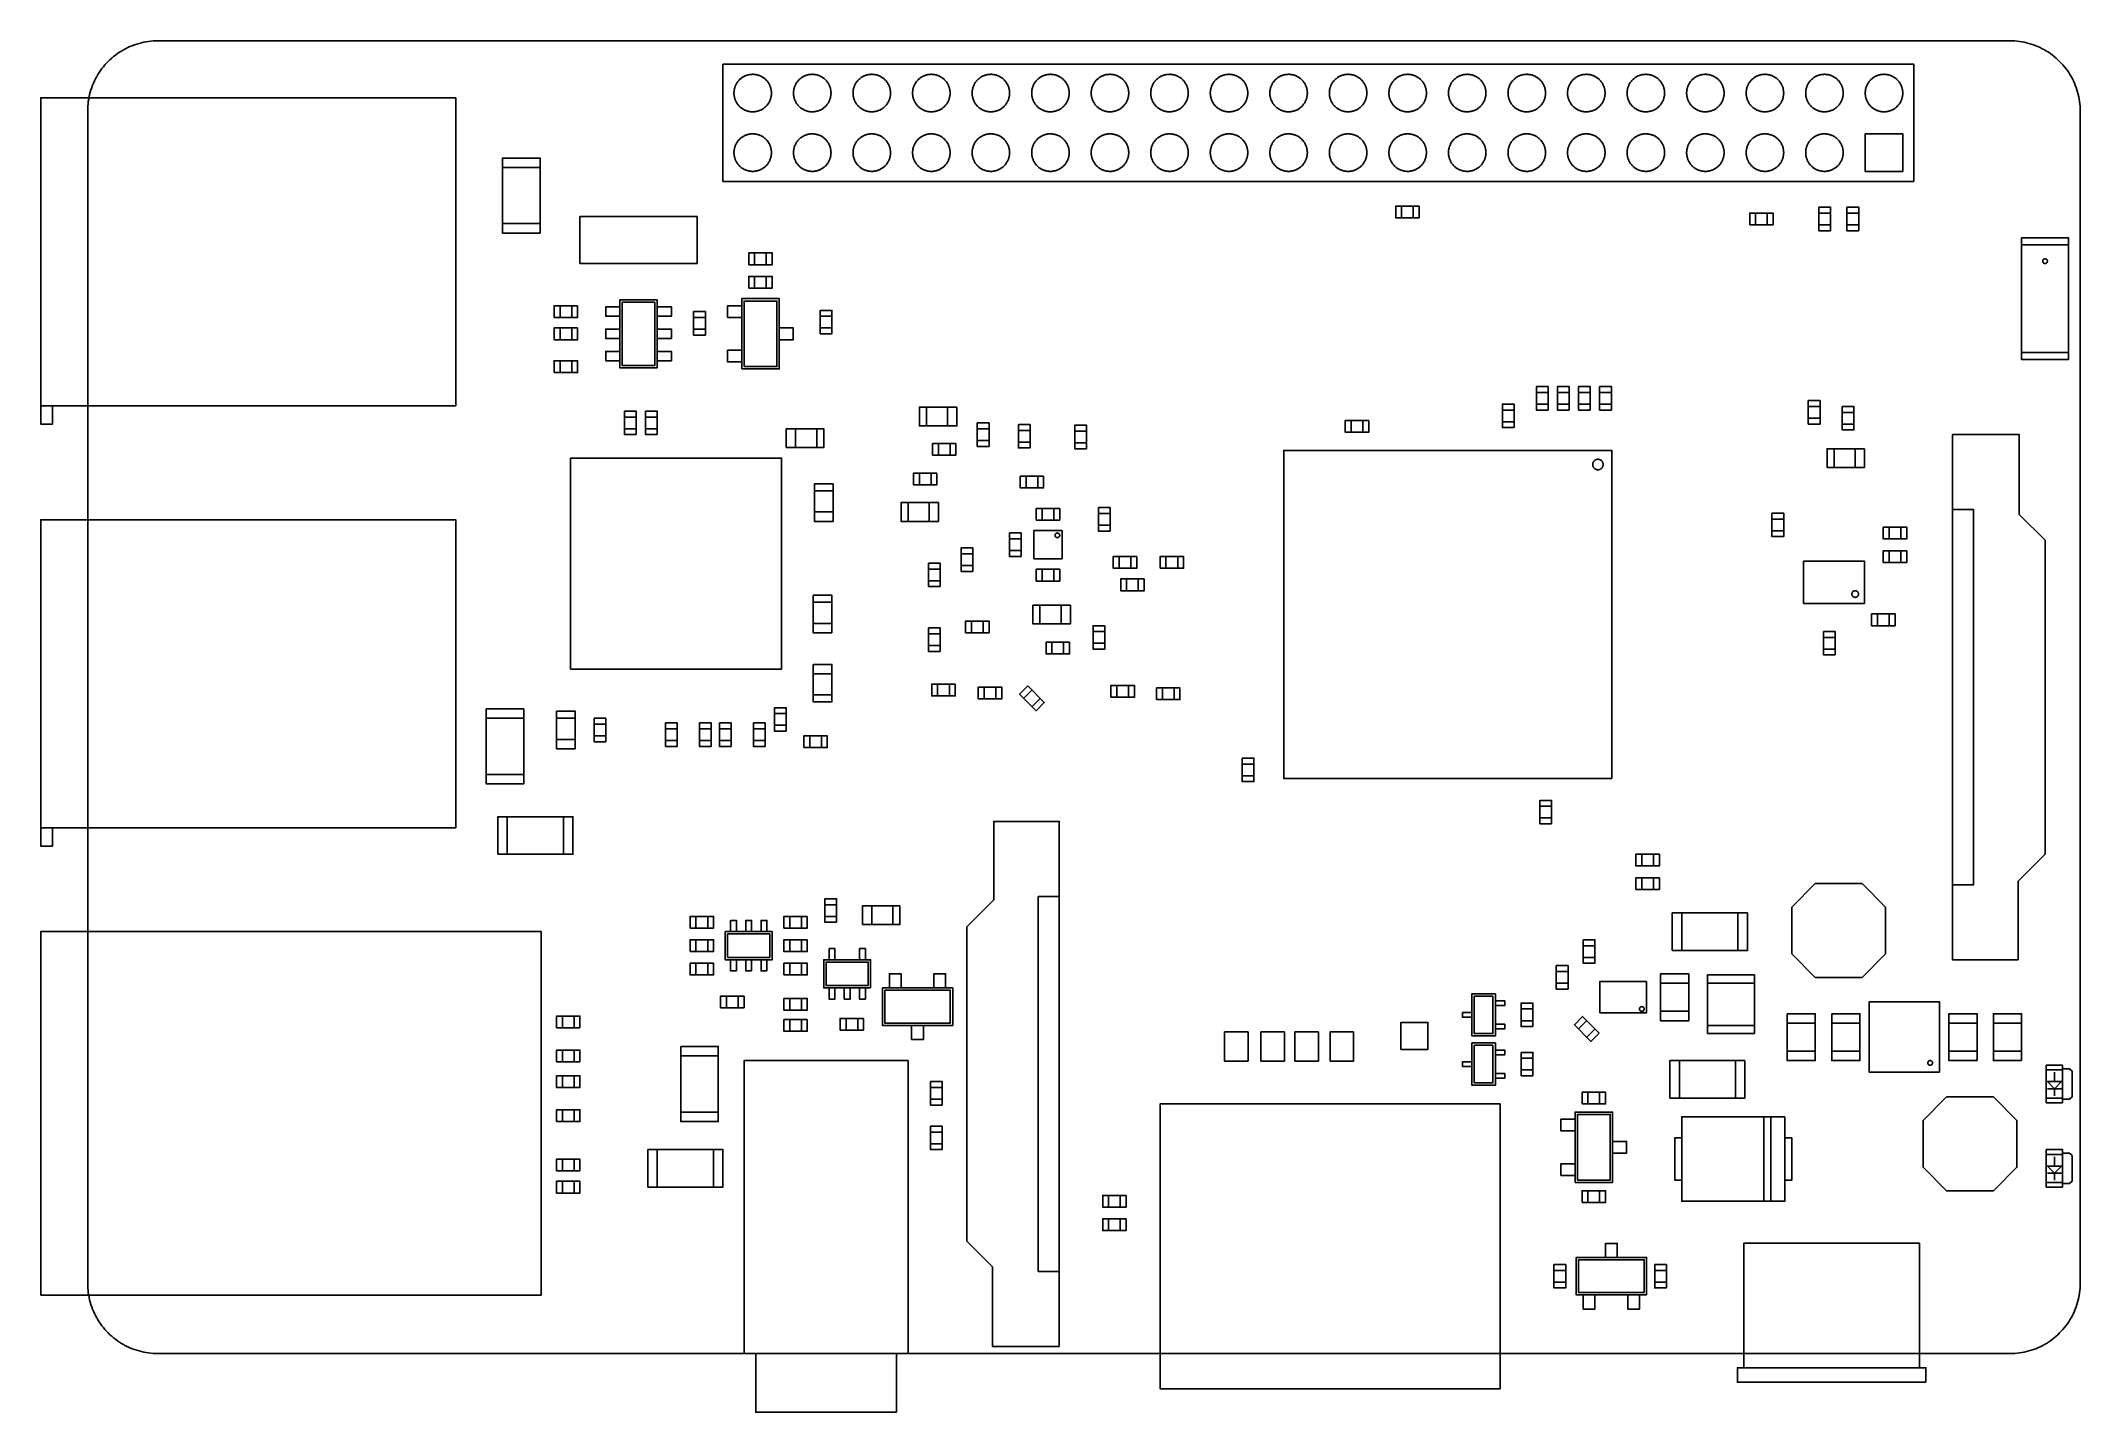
# Model space of a CAD drawing. Header units: millimetres. Extents: x -87 to 0, y -2.5 to 56.
import ezdxf

# ---------------------------------------------------------------- set-up
doc = ezdxf.new("R2010")
doc.units = ezdxf.units.MM
doc.header["$MEASUREMENT"] = 0
for name, color, linetype, true_color in [('BOARD_OUTLINE', 254, 'Continuous', 0xd6d6d6), ('PARTS_TOP', 111, 'Continuous', 0x7fffbf), ('PINS_TOP', 1, 'Continuous', 0xff0000)]:
    doc.layers.add(name, color=color, linetype=linetype, true_color=true_color)

msp = doc.modelspace()

# ---------------------------------------------------------------- linework, layer by layer
at = {"layer": 'BOARD_OUTLINE'}
for points in [[(-85, 53), (-84.998, 53.102), (-84.993, 53.205), (-84.984, 53.307), (-84.972, 53.409), (-84.956, 53.51), (-84.937, 53.61), (-84.915, 53.71), (-84.889, 53.809), (-84.859, 53.908), (-84.827, 54.005), (-84.791, 54.101), (-84.752, 54.195), (-84.709, 54.288), (-84.664, 54.38), (-84.615, 54.47), (-84.563, 54.559), (-84.509, 54.645), (-84.451, 54.73), (-84.39, 54.813), (-84.327, 54.893), (-84.261, 54.972), (-84.193, 55.048), (-84.121, 55.121), (-84.048, 55.193), (-83.972, 55.261), (-83.893, 55.327), (-83.813, 55.39), (-83.73, 55.451), (-83.645, 55.509), (-83.559, 55.563), (-83.47, 55.615), (-83.38, 55.664), (-83.288, 55.709), (-83.195, 55.752), (-83.101, 55.791), (-83.005, 55.827), (-82.908, 55.859), (-82.809, 55.889), (-82.71, 55.915), (-82.61, 55.937), (-82.51, 55.956), (-82.409, 55.972), (-82.307, 55.984), (-82.205, 55.993), (-82.102, 55.998), (-82, 56)], [(-82, 56), (-3, 56)], [(-3, 56), (-2.898, 55.998), (-2.795, 55.993), (-2.693, 55.984), (-2.591, 55.972), (-2.49, 55.956), (-2.39, 55.937), (-2.29, 55.915), (-2.191, 55.889), (-2.092, 55.859), (-1.995, 55.827), (-1.899, 55.791), (-1.805, 55.752), (-1.712, 55.709), (-1.62, 55.664), (-1.53, 55.615), (-1.441, 55.563), (-1.355, 55.509), (-1.27, 55.451), (-1.187, 55.39), (-1.107, 55.327), (-1.028, 55.261), (-0.952, 55.193), (-0.879, 55.121), (-0.807, 55.048), (-0.739, 54.972), (-0.673, 54.893), (-0.61, 54.813), (-0.549, 54.73), (-0.491, 54.645), (-0.437, 54.559), (-0.385, 54.47), (-0.336, 54.38), (-0.291, 54.288), (-0.248, 54.195), (-0.209, 54.101), (-0.173, 54.005), (-0.141, 53.908), (-0.111, 53.809), (-0.085, 53.71), (-0.063, 53.61), (-0.044, 53.51), (-0.028, 53.409), (-0.016, 53.307), (-0.007, 53.205), (-0.002, 53.102), (0, 53)], [(-85, 3), (-85, 53)], [(0, 53), (0, 3)], [(-82, 0), (-82.102, 0.002), (-82.205, 0.007), (-82.307, 0.016), (-82.409, 0.028), (-82.51, 0.044), (-82.61, 0.063), (-82.71, 0.085), (-82.809, 0.111), (-82.908, 0.141), (-83.005, 0.173), (-83.101, 0.209), (-83.195, 0.248), (-83.288, 0.291), (-83.38, 0.336), (-83.47, 0.385), (-83.559, 0.437), (-83.645, 0.491), (-83.73, 0.549), (-83.813, 0.61), (-83.893, 0.673), (-83.972, 0.739), (-84.048, 0.807), (-84.121, 0.879), (-84.193, 0.952), (-84.261, 1.028), (-84.327, 1.107), (-84.39, 1.187), (-84.451, 1.27), (-84.509, 1.355), (-84.563, 1.441), (-84.615, 1.53), (-84.664, 1.62), (-84.709, 1.712), (-84.752, 1.805), (-84.791, 1.899), (-84.827, 1.995), (-84.859, 2.092), (-84.889, 2.191), (-84.915, 2.29), (-84.937, 2.39), (-84.956, 2.49), (-84.972, 2.591), (-84.984, 2.693), (-84.993, 2.795), (-84.998, 2.898), (-85, 3)], [(0, 3), (-0.002, 2.898), (-0.007, 2.795), (-0.016, 2.693), (-0.028, 2.591), (-0.044, 2.49), (-0.063, 2.39), (-0.085, 2.29), (-0.111, 2.191), (-0.141, 2.092), (-0.173, 1.995), (-0.209, 1.899), (-0.248, 1.805), (-0.291, 1.712), (-0.336, 1.62), (-0.385, 1.53), (-0.437, 1.441), (-0.491, 1.355), (-0.549, 1.27), (-0.61, 1.187), (-0.673, 1.107), (-0.739, 1.028), (-0.807, 0.952), (-0.879, 0.879), (-0.952, 0.807), (-1.028, 0.739), (-1.107, 0.673), (-1.187, 0.61), (-1.27, 0.549), (-1.355, 0.491), (-1.441, 0.437), (-1.53, 0.385), (-1.62, 0.336), (-1.712, 0.291), (-1.805, 0.248), (-1.899, 0.209), (-1.995, 0.173), (-2.092, 0.141), (-2.191, 0.111), (-2.29, 0.085), (-2.39, 0.063), (-2.49, 0.044), (-2.591, 0.028), (-2.693, 0.016), (-2.795, 0.007), (-2.898, 0.002), (-3, 0)], [(-3, 0), (-82, 0)]]:
    msp.add_lwpolyline(points, dxfattribs=at)
at = {"layer": 'PARTS_TOP'}
for points in [[(-7.1, 50), (-57.9, 50), (-57.9, 55), (-7.1, 55), (-7.1, 50)], [(-87, 40.43), (-69.3, 40.43), (-69.3, 53.57), (-87, 53.57), (-87, 39.65), (-86.5, 39.65), (-86.5, 40.43)], [(-65.7, 47.8), (-65.7, 51), (-67.3, 51), (-67.3, 47.8), (-65.7, 47.8)], [(-65.7, 50.6), (-67.3, 50.6)], [(-28.2, 48.95), (-28.2, 48.45), (-29.2, 48.45), (-29.2, 48.95), (-28.2, 48.95)], [(-28.95, 48.95), (-28.95, 48.45)], [(-28.45, 48.95), (-28.45, 48.45)], [(-10.65, 47.9), (-11.15, 47.9), (-11.15, 48.9), (-10.65, 48.9), (-10.65, 47.9)], [(-9.95, 48.9), (-9.45, 48.9), (-9.45, 47.9), (-9.95, 47.9), (-9.95, 48.9)], [(-65.7, 48.2), (-67.3, 48.2)], [(-59, 46.5), (-64, 46.5), (-64, 48.5), (-59, 48.5), (-59, 46.5)], [(-14.1, 48.15), (-14.1, 48.65), (-13.1, 48.65), (-13.1, 48.15), (-14.1, 48.15)], [(-13.85, 48.65), (-13.85, 48.15)], [(-13.35, 48.65), (-13.35, 48.15)], [(-11.15, 48.65), (-10.65, 48.65)], [(-11.15, 48.15), (-10.65, 48.15)], [(-9.95, 48.65), (-9.45, 48.65)], [(-9.95, 48.15), (-9.45, 48.15)], [(-2.5, 47.6), (-0.5, 47.6), (-0.5, 42.4), (-2.5, 42.4), (-2.5, 47.6)], [(-2.5, 47.3), (-0.5, 47.3)], [(-56.8, 46.45), (-56.8, 46.95), (-55.8, 46.95), (-55.8, 46.45), (-56.8, 46.45)], [(-56.55, 46.45), (-56.55, 46.95)], [(-56.05, 46.45), (-56.05, 46.95)], [(-1.6, 46.6), (-1.6, 46.603), (-1.6, 46.607), (-1.599, 46.61), (-1.599, 46.614), (-1.599, 46.617), (-1.598, 46.621), (-1.597, 46.624), (-1.596, 46.627), (-1.595, 46.631), (-1.594, 46.634), (-1.593, 46.637), (-1.592, 46.64), (-1.59, 46.643), (-1.589, 46.646), (-1.587, 46.65), (-1.585, 46.652), (-1.583, 46.655), (-1.581, 46.658), (-1.579, 46.661), (-1.577, 46.664), (-1.575, 46.666), (-1.573, 46.669), (-1.57, 46.671), (-1.568, 46.674), (-1.565, 46.676), (-1.562, 46.678), (-1.56, 46.68), (-1.557, 46.682), (-1.554, 46.684), (-1.551, 46.686), (-1.548, 46.688), (-1.545, 46.689), (-1.542, 46.691), (-1.539, 46.692), (-1.535, 46.694), (-1.532, 46.695), (-1.529, 46.696), (-1.526, 46.697), (-1.522, 46.697), (-1.519, 46.698), (-1.515, 46.699), (-1.512, 46.699), (-1.509, 46.7), (-1.505, 46.7), (-1.502, 46.7), (-1.498, 46.7), (-1.495, 46.7), (-1.491, 46.7), (-1.488, 46.699), (-1.485, 46.699), (-1.481, 46.698), (-1.478, 46.697), (-1.474, 46.697), (-1.471, 46.696), (-1.468, 46.695), (-1.465, 46.694), (-1.461, 46.692), (-1.458, 46.691), (-1.455, 46.689), (-1.452, 46.688), (-1.449, 46.686), (-1.446, 46.684), (-1.443, 46.682), (-1.44, 46.68), (-1.438, 46.678), (-1.435, 46.676), (-1.432, 46.674), (-1.43, 46.671), (-1.427, 46.669), (-1.425, 46.666), (-1.423, 46.664), (-1.421, 46.661), (-1.419, 46.658), (-1.417, 46.655), (-1.415, 46.652), (-1.413, 46.65), (-1.411, 46.646), (-1.41, 46.643), (-1.408, 46.64), (-1.407, 46.637), (-1.406, 46.634), (-1.405, 46.631), (-1.404, 46.627), (-1.403, 46.624), (-1.402, 46.621), (-1.401, 46.617), (-1.401, 46.614), (-1.401, 46.61), (-1.4, 46.607), (-1.4, 46.603), (-1.4, 46.6)], [(-1.4, 46.6), (-1.4, 46.597), (-1.4, 46.593), (-1.401, 46.59), (-1.401, 46.586), (-1.401, 46.583), (-1.402, 46.579), (-1.403, 46.576), (-1.404, 46.573), (-1.405, 46.569), (-1.406, 46.566), (-1.407, 46.563), (-1.408, 46.56), (-1.41, 46.557), (-1.411, 46.554), (-1.413, 46.55), (-1.415, 46.548), (-1.417, 46.545), (-1.419, 46.542), (-1.421, 46.539), (-1.423, 46.536), (-1.425, 46.534), (-1.427, 46.531), (-1.43, 46.529), (-1.432, 46.526), (-1.435, 46.524), (-1.438, 46.522), (-1.44, 46.52), (-1.443, 46.518), (-1.446, 46.516), (-1.449, 46.514), (-1.452, 46.512), (-1.455, 46.511), (-1.458, 46.509), (-1.461, 46.508), (-1.465, 46.506), (-1.468, 46.505), (-1.471, 46.504), (-1.474, 46.503), (-1.478, 46.503), (-1.481, 46.502), (-1.485, 46.501), (-1.488, 46.501), (-1.491, 46.5), (-1.495, 46.5), (-1.498, 46.5), (-1.502, 46.5), (-1.505, 46.5), (-1.509, 46.5), (-1.512, 46.501), (-1.515, 46.501), (-1.519, 46.502), (-1.522, 46.503), (-1.526, 46.503), (-1.529, 46.504), (-1.532, 46.505), (-1.535, 46.506), (-1.539, 46.508), (-1.542, 46.509), (-1.545, 46.511), (-1.548, 46.512), (-1.551, 46.514), (-1.554, 46.516), (-1.557, 46.518), (-1.56, 46.52), (-1.562, 46.522), (-1.565, 46.524), (-1.568, 46.526), (-1.57, 46.529), (-1.573, 46.531), (-1.575, 46.534), (-1.577, 46.536), (-1.579, 46.539), (-1.581, 46.542), (-1.583, 46.545), (-1.585, 46.548), (-1.587, 46.55), (-1.589, 46.554), (-1.59, 46.557), (-1.592, 46.56), (-1.593, 46.563), (-1.594, 46.566), (-1.595, 46.569), (-1.596, 46.573), (-1.597, 46.576), (-1.598, 46.579), (-1.599, 46.583), (-1.599, 46.586), (-1.599, 46.59), (-1.6, 46.593), (-1.6, 46.597), (-1.6, 46.6)], [(-56.8, 45.45), (-56.8, 45.95), (-55.8, 45.95), (-55.8, 45.45), (-56.8, 45.45)], [(-56.55, 45.95), (-56.55, 45.45)], [(-56.05, 45.95), (-56.05, 45.45)], [(-64.1, 44.7), (-64.1, 44.2), (-65.1, 44.2), (-65.1, 44.7), (-64.1, 44.7)], [(-64.85, 44.7), (-64.85, 44.2)], [(-64.35, 44.7), (-64.35, 44.2)], [(-62.3, 44.65), (-62.9, 44.65), (-62.9, 44.25), (-62.3, 44.25)], [(-60.7, 44.95), (-60.7, 42.05), (-62.3, 42.05), (-62.3, 44.95), (-60.7, 44.95)], [(-60.8, 44.85), (-60.8, 42.15), (-62.2, 42.15), (-62.2, 44.85), (-60.8, 44.85)], [(-60.7, 44.65), (-60.1, 44.65), (-60.1, 44.25), (-60.7, 44.25)], [(-59.15, 44.45), (-58.65, 44.45), (-58.65, 43.45), (-59.15, 43.45), (-59.15, 44.45)], [(-57.1, 44.2), (-57.7, 44.2), (-57.7, 44.7), (-57.1, 44.7)], [(-57.1, 42), (-57.1, 45), (-55.5, 45), (-55.5, 42), (-57.1, 42)], [(-57, 42.1), (-57, 44.9), (-55.6, 44.9), (-55.6, 42.1), (-57, 42.1)], [(-53.75, 44.5), (-53.25, 44.5), (-53.25, 43.5), (-53.75, 43.5), (-53.75, 44.5)], [(-64.1, 43.75), (-64.1, 43.25), (-65.1, 43.25), (-65.1, 43.75), (-64.1, 43.75)], [(-64.85, 43.25), (-64.85, 43.75)], [(-64.35, 43.25), (-64.35, 43.75)], [(-62.3, 43.7), (-62.9, 43.7), (-62.9, 43.3), (-62.3, 43.3)], [(-60.7, 43.7), (-60.1, 43.7), (-60.1, 43.3), (-60.7, 43.3)], [(-59.15, 44.2), (-58.65, 44.2)], [(-59.15, 43.7), (-58.65, 43.7)], [(-55.5, 43.25), (-54.9, 43.25), (-54.9, 43.75), (-55.5, 43.75)], [(-53.25, 44.25), (-53.75, 44.25)], [(-53.25, 43.75), (-53.75, 43.75)], [(-62.3, 42.75), (-62.9, 42.75), (-62.9, 42.35), (-62.3, 42.35)], [(-60.7, 42.75), (-60.1, 42.75), (-60.1, 42.35), (-60.7, 42.35)], [(-57.1, 42.3), (-57.7, 42.3), (-57.7, 42.8), (-57.1, 42.8)], [(-0.5, 42.7), (-2.5, 42.7)], [(-65.1, 41.85), (-65.1, 42.35), (-64.1, 42.35), (-64.1, 41.85), (-65.1, 41.85)], [(-64.85, 42.35), (-64.85, 41.85)], [(-64.35, 42.35), (-64.35, 41.85)], [(-22.7, 40.25), (-23.2, 40.25), (-23.2, 41.25), (-22.7, 41.25), (-22.7, 40.25)], [(-23.2, 41), (-22.7, 41)], [(-21.8, 40.25), (-22.3, 40.25), (-22.3, 41.25), (-21.8, 41.25), (-21.8, 40.25)], [(-22.3, 41), (-21.8, 41)], [(-20.9, 40.25), (-21.4, 40.25), (-21.4, 41.25), (-20.9, 41.25), (-20.9, 40.25)], [(-21.4, 41), (-20.9, 41)], [(-20.5, 41.25), (-20, 41.25), (-20, 40.25), (-20.5, 40.25), (-20.5, 41.25)], [(-20, 41), (-20.5, 41)], [(-61.6, 39.2), (-62.1, 39.2), (-62.1, 40.2), (-61.6, 40.2), (-61.6, 39.2)], [(-60.7, 39.2), (-61.2, 39.2), (-61.2, 40.2), (-60.7, 40.2), (-60.7, 39.2)], [(-47.917, 40.375), (-49.517, 40.375), (-49.517, 39.575), (-47.917, 39.575), (-47.917, 40.375)], [(-49.218, 39.575), (-49.218, 40.375)], [(-48.318, 39.575), (-48.318, 40.375)], [(-24.15, 39.5), (-24.65, 39.5), (-24.65, 40.5), (-24.15, 40.5), (-24.15, 39.5)], [(-24.65, 40.25), (-24.15, 40.25)], [(-23.2, 40.5), (-22.7, 40.5)], [(-22.3, 40.5), (-21.8, 40.5)], [(-21.4, 40.5), (-20.9, 40.5)], [(-20, 40.5), (-20.5, 40.5)], [(-11.6, 40.65), (-11.1, 40.65), (-11.1, 39.65), (-11.6, 39.65), (-11.6, 40.65)], [(-11.6, 40.4), (-11.1, 40.4)], [(-10.15, 40.4), (-9.65, 40.4), (-9.65, 39.4), (-10.15, 39.4), (-10.15, 40.4)], [(-10.15, 40.15), (-9.65, 40.15)], [(-62.1, 39.95), (-61.6, 39.95)], [(-62.1, 39.45), (-61.6, 39.45)], [(-61.2, 39.95), (-60.7, 39.95)], [(-61.2, 39.45), (-60.7, 39.45)], [(-55.2, 38.65), (-53.6, 38.65), (-53.6, 39.45), (-55.2, 39.45), (-55.2, 38.65)], [(-54.8, 39.45), (-54.8, 38.65)], [(-53.9, 39.45), (-53.9, 38.65)], [(-46.55, 38.7), (-47.05, 38.7), (-47.05, 39.7), (-46.55, 39.7), (-46.55, 38.7)], [(-47.05, 39.45), (-46.55, 39.45)], [(-45.295, 39.63), (-44.795, 39.63), (-44.795, 38.63), (-45.295, 38.63), (-45.295, 39.63)], [(-45.295, 39.38), (-44.795, 39.38)], [(-42.39, 38.597), (-42.89, 38.597), (-42.89, 39.597), (-42.39, 39.597), (-42.39, 38.597)], [(-42.39, 39.347), (-42.89, 39.347)], [(-30.35, 39.8), (-30.35, 39.3), (-31.35, 39.3), (-31.35, 39.8), (-30.35, 39.8)], [(-31.1, 39.3), (-31.1, 39.8)], [(-30.6, 39.3), (-30.6, 39.8)], [(-24.65, 39.75), (-24.15, 39.75)], [(-11.6, 39.9), (-11.1, 39.9)], [(-10.15, 39.65), (-9.65, 39.65)], [(-5.45, 39.2), (-2.6, 39.2), (-2.6, 35.8), (-1.5, 34.7), (-1.5, 21.3), (-2.65, 20.15), (-2.65, 16.8), (-5.45, 16.8), (-5.45, 39.2)], [(-47.958, 38.828), (-47.958, 38.328), (-48.958, 38.328), (-48.958, 38.828), (-47.958, 38.828)], [(-48.708, 38.828), (-48.708, 38.328)], [(-48.208, 38.828), (-48.208, 38.328)], [(-47.05, 38.95), (-46.55, 38.95)], [(-45.295, 38.88), (-44.795, 38.88)], [(-42.39, 38.847), (-42.89, 38.847)], [(-19.975, 24.525), (-33.975, 24.525), (-33.975, 38.525), (-19.975, 38.525), (-19.975, 24.525)], [(-9.2, 38.6), (-10.8, 38.6), (-10.8, 37.8), (-9.2, 37.8), (-9.2, 38.6)], [(-10.5, 37.8), (-10.5, 38.6)], [(-9.6, 37.8), (-9.6, 38.6)], [(-64.4, 38.2), (-55.4, 38.2), (-55.4, 29.2), (-64.4, 29.2), (-64.4, 38.2)], [(-48.77, 37.56), (-48.77, 37.06), (-49.77, 37.06), (-49.77, 37.56), (-48.77, 37.56)], [(-49.52, 37.56), (-49.52, 37.06)], [(-49.02, 37.56), (-49.02, 37.06)], [(-44.22, 37.43), (-44.22, 36.93), (-45.22, 36.93), (-45.22, 37.43), (-44.22, 37.43)], [(-44.97, 37.43), (-44.97, 36.93)], [(-44.47, 37.43), (-44.47, 36.93)], [(-20.799, 37.925), (-20.798, 37.933), (-20.798, 37.94), (-20.797, 37.948), (-20.796, 37.956), (-20.795, 37.963), (-20.794, 37.971), (-20.792, 37.979), (-20.79, 37.986), (-20.788, 37.993), (-20.785, 38.001), (-20.783, 38.008), (-20.78, 38.015), (-20.776, 38.022), (-20.773, 38.029), (-20.769, 38.036), (-20.765, 38.042), (-20.761, 38.049), (-20.757, 38.055), (-20.752, 38.061), (-20.747, 38.067), (-20.742, 38.073), (-20.737, 38.079), (-20.732, 38.084), (-20.726, 38.09), (-20.72, 38.095), (-20.714, 38.1), (-20.708, 38.105), (-20.702, 38.109), (-20.696, 38.113), (-20.689, 38.117), (-20.682, 38.121), (-20.675, 38.125), (-20.669, 38.128), (-20.661, 38.131), (-20.654, 38.134), (-20.647, 38.137), (-20.64, 38.139), (-20.632, 38.141), (-20.625, 38.143), (-20.617, 38.145), (-20.61, 38.146), (-20.602, 38.147), (-20.594, 38.148), (-20.587, 38.148), (-20.579, 38.149), (-20.571, 38.149), (-20.563, 38.148), (-20.556, 38.148), (-20.548, 38.147), (-20.54, 38.146), (-20.533, 38.145), (-20.525, 38.143), (-20.518, 38.141), (-20.51, 38.139), (-20.503, 38.137), (-20.496, 38.134), (-20.489, 38.131), (-20.481, 38.128), (-20.475, 38.125), (-20.468, 38.121), (-20.461, 38.117), (-20.454, 38.113), (-20.448, 38.109), (-20.442, 38.105), (-20.436, 38.1), (-20.43, 38.095), (-20.424, 38.09), (-20.418, 38.084), (-20.413, 38.079), (-20.408, 38.073), (-20.403, 38.067), (-20.398, 38.061), (-20.393, 38.055), (-20.389, 38.049), (-20.385, 38.042), (-20.381, 38.036), (-20.377, 38.029), (-20.374, 38.022), (-20.37, 38.015), (-20.367, 38.008), (-20.365, 38.001), (-20.362, 37.993), (-20.36, 37.986), (-20.358, 37.979), (-20.356, 37.971), (-20.355, 37.963), (-20.354, 37.956), (-20.353, 37.948), (-20.352, 37.94), (-20.352, 37.933), (-20.351, 37.925)], [(-20.351, 37.925), (-20.352, 37.917), (-20.352, 37.91), (-20.353, 37.902), (-20.354, 37.894), (-20.355, 37.887), (-20.356, 37.879), (-20.358, 37.871), (-20.36, 37.864), (-20.362, 37.857), (-20.365, 37.849), (-20.367, 37.842), (-20.37, 37.835), (-20.374, 37.828), (-20.377, 37.821), (-20.381, 37.814), (-20.385, 37.808), (-20.389, 37.801), (-20.393, 37.795), (-20.398, 37.789), (-20.403, 37.783), (-20.408, 37.777), (-20.413, 37.771), (-20.418, 37.766), (-20.424, 37.76), (-20.43, 37.755), (-20.436, 37.75), (-20.442, 37.745), (-20.448, 37.741), (-20.454, 37.737), (-20.461, 37.733), (-20.468, 37.729), (-20.475, 37.725), (-20.481, 37.722), (-20.489, 37.719), (-20.496, 37.716), (-20.503, 37.713), (-20.51, 37.711), (-20.518, 37.709), (-20.525, 37.707), (-20.533, 37.705), (-20.54, 37.704), (-20.548, 37.703), (-20.556, 37.702), (-20.563, 37.702), (-20.571, 37.701), (-20.579, 37.701), (-20.587, 37.702), (-20.594, 37.702), (-20.602, 37.703), (-20.61, 37.704), (-20.617, 37.705), (-20.625, 37.707), (-20.632, 37.709), (-20.64, 37.711), (-20.647, 37.713), (-20.654, 37.716), (-20.661, 37.719), (-20.669, 37.722), (-20.675, 37.725), (-20.682, 37.729), (-20.689, 37.733), (-20.696, 37.737), (-20.702, 37.741), (-20.708, 37.745), (-20.714, 37.75), (-20.72, 37.755), (-20.726, 37.76), (-20.732, 37.766), (-20.737, 37.771), (-20.742, 37.777), (-20.747, 37.783), (-20.752, 37.789), (-20.757, 37.795), (-20.761, 37.801), (-20.765, 37.808), (-20.769, 37.814), (-20.773, 37.821), (-20.776, 37.828), (-20.78, 37.835), (-20.783, 37.842), (-20.785, 37.849), (-20.788, 37.857), (-20.79, 37.864), (-20.792, 37.871), (-20.794, 37.879), (-20.795, 37.887), (-20.796, 37.894), (-20.797, 37.902), (-20.798, 37.91), (-20.798, 37.917), (-20.799, 37.925)], [(-53.2, 35.5), (-53.2, 37.1), (-54, 37.1), (-54, 35.5), (-53.2, 35.5)], [(-54, 36.8), (-53.2, 36.8)], [(-54, 35.9), (-53.2, 35.9)], [(-48.7, 36.3), (-50.3, 36.3), (-50.3, 35.5), (-48.7, 35.5), (-48.7, 36.3)], [(-50, 35.5), (-50, 36.3)], [(-49.1, 35.5), (-49.1, 36.3)], [(-43.532, 36.055), (-43.532, 35.555), (-44.532, 35.555), (-44.532, 36.055), (-43.532, 36.055)], [(-44.282, 36.055), (-44.282, 35.555)], [(-43.782, 36.055), (-43.782, 35.555)], [(-41.383, 35.087), (-41.883, 35.087), (-41.883, 36.087), (-41.383, 36.087), (-41.383, 35.087)], [(-41.383, 35.837), (-41.883, 35.837)], [(-13.15, 35.85), (-12.65, 35.85), (-12.65, 34.85), (-13.15, 34.85), (-13.15, 35.85)], [(-5.45, 36), (-4.55, 36), (-4.55, 20), (-5.45, 20)], [(-87, 22.43), (-69.3, 22.43), (-69.3, 35.57), (-87, 35.57), (-87, 21.65), (-86.5, 21.65), (-86.5, 22.43)], [(-45.682, 35.005), (-45.182, 35.005), (-45.182, 34.005), (-45.682, 34.005), (-45.682, 35.005)], [(-43.432, 33.905), (-44.633, 33.905), (-44.633, 35.105), (-43.432, 35.105), (-43.432, 33.905)], [(-43.733, 34.905), (-43.732, 34.908), (-43.732, 34.912), (-43.732, 34.915), (-43.732, 34.919), (-43.731, 34.922), (-43.73, 34.926), (-43.73, 34.929), (-43.729, 34.932), (-43.728, 34.936), (-43.727, 34.939), (-43.725, 34.942), (-43.724, 34.945), (-43.723, 34.948), (-43.721, 34.951), (-43.719, 34.955), (-43.718, 34.957), (-43.716, 34.96), (-43.714, 34.963), (-43.712, 34.966), (-43.71, 34.969), (-43.707, 34.971), (-43.705, 34.974), (-43.703, 34.976), (-43.7, 34.979), (-43.698, 34.981), (-43.695, 34.983), (-43.692, 34.985), (-43.689, 34.987), (-43.686, 34.989), (-43.683, 34.991), (-43.68, 34.993), (-43.677, 34.994), (-43.674, 34.996), (-43.671, 34.997), (-43.668, 34.999), (-43.665, 35), (-43.661, 35.001), (-43.658, 35.002), (-43.655, 35.002), (-43.651, 35.003), (-43.648, 35.004), (-43.645, 35.004), (-43.641, 35.005), (-43.638, 35.005), (-43.634, 35.005), (-43.631, 35.005), (-43.627, 35.005), (-43.624, 35.005), (-43.62, 35.004), (-43.617, 35.004), (-43.614, 35.003), (-43.61, 35.002), (-43.607, 35.002), (-43.604, 35.001), (-43.6, 35), (-43.597, 34.999), (-43.594, 34.997), (-43.591, 34.996), (-43.588, 34.994), (-43.585, 34.993), (-43.582, 34.991), (-43.579, 34.989), (-43.576, 34.987), (-43.573, 34.985), (-43.57, 34.983), (-43.567, 34.981), (-43.565, 34.979), (-43.562, 34.976), (-43.56, 34.974), (-43.558, 34.971), (-43.555, 34.969), (-43.553, 34.966), (-43.551, 34.963), (-43.549, 34.96), (-43.547, 34.957), (-43.546, 34.955), (-43.544, 34.951), (-43.542, 34.948), (-43.541, 34.945), (-43.54, 34.942), (-43.538, 34.939), (-43.537, 34.936), (-43.536, 34.932), (-43.535, 34.929), (-43.535, 34.926), (-43.534, 34.922), (-43.533, 34.919), (-43.533, 34.915), (-43.533, 34.912), (-43.533, 34.908), (-43.532, 34.905)], [(-43.532, 34.905), (-43.533, 34.902), (-43.533, 34.898), (-43.533, 34.895), (-43.533, 34.891), (-43.534, 34.888), (-43.535, 34.884), (-43.535, 34.881), (-43.536, 34.878), (-43.537, 34.874), (-43.538, 34.871), (-43.54, 34.868), (-43.541, 34.865), (-43.542, 34.862), (-43.544, 34.859), (-43.546, 34.855), (-43.547, 34.853), (-43.549, 34.85), (-43.551, 34.847), (-43.553, 34.844), (-43.555, 34.841), (-43.558, 34.839), (-43.56, 34.836), (-43.562, 34.834), (-43.565, 34.831), (-43.567, 34.829), (-43.57, 34.827), (-43.573, 34.825), (-43.576, 34.823), (-43.579, 34.821), (-43.582, 34.819), (-43.585, 34.817), (-43.588, 34.816), (-43.591, 34.814), (-43.594, 34.813), (-43.597, 34.811), (-43.6, 34.81), (-43.604, 34.809), (-43.607, 34.808), (-43.61, 34.808), (-43.614, 34.807), (-43.617, 34.806), (-43.62, 34.806), (-43.624, 34.805), (-43.627, 34.805), (-43.631, 34.805), (-43.634, 34.805), (-43.638, 34.805), (-43.641, 34.805), (-43.645, 34.806), (-43.648, 34.806), (-43.651, 34.807), (-43.655, 34.808), (-43.658, 34.808), (-43.661, 34.809), (-43.665, 34.81), (-43.668, 34.811), (-43.671, 34.813), (-43.674, 34.814), (-43.677, 34.816), (-43.68, 34.817), (-43.683, 34.819), (-43.686, 34.821), (-43.689, 34.823), (-43.692, 34.825), (-43.695, 34.827), (-43.698, 34.829), (-43.7, 34.831), (-43.703, 34.834), (-43.705, 34.836), (-43.707, 34.839), (-43.71, 34.841), (-43.712, 34.844), (-43.714, 34.847), (-43.716, 34.85), (-43.718, 34.853), (-43.719, 34.855), (-43.721, 34.859), (-43.723, 34.862), (-43.724, 34.865), (-43.725, 34.868), (-43.727, 34.871), (-43.728, 34.874), (-43.729, 34.878), (-43.73, 34.881), (-43.73, 34.884), (-43.731, 34.888), (-43.732, 34.891), (-43.732, 34.895), (-43.732, 34.898), (-43.732, 34.902), (-43.733, 34.905)], [(-41.383, 35.337), (-41.883, 35.337)], [(-12.65, 35.6), (-13.15, 35.6)], [(-12.65, 35.1), (-13.15, 35.1)], [(-7.4, 35.25), (-7.4, 34.75), (-8.4, 34.75), (-8.4, 35.25), (-7.4, 35.25)], [(-8.15, 34.75), (-8.15, 35.25)], [(-7.65, 34.75), (-7.65, 35.25)], [(-47.233, 33.365), (-47.733, 33.365), (-47.733, 34.365), (-47.233, 34.365), (-47.233, 33.365)], [(-47.233, 34.115), (-47.733, 34.115)], [(-45.682, 34.755), (-45.182, 34.755)], [(-45.682, 34.255), (-45.182, 34.255)], [(-40.25, 34), (-40.25, 33.5), (-41.25, 33.5), (-41.25, 34), (-40.25, 34)], [(-41, 34), (-41, 33.5)], [(-40.5, 34), (-40.5, 33.5)], [(-39.25, 33.5), (-39.25, 34), (-38.25, 34), (-38.25, 33.5), (-39.25, 33.5)], [(-39, 33.5), (-39, 34)], [(-38.5, 33.5), (-38.5, 34)], [(-7.4, 34.25), (-7.4, 33.75), (-8.4, 33.75), (-8.4, 34.25), (-7.4, 34.25)], [(-8.15, 33.75), (-8.15, 34.25)], [(-7.65, 33.75), (-7.65, 34.25)], [(-48.63, 32.715), (-49.13, 32.715), (-49.13, 33.715), (-48.63, 33.715), (-48.63, 32.715)], [(-48.63, 33.465), (-49.13, 33.465)], [(-47.233, 33.615), (-47.733, 33.615)], [(-44.532, 32.955), (-44.532, 33.455), (-43.532, 33.455), (-43.532, 32.955), (-44.532, 32.955)], [(-44.282, 32.955), (-44.282, 33.455)], [(-43.782, 32.955), (-43.782, 33.455)], [(-11.8, 32), (-11.8, 33.8), (-9.2, 33.8), (-9.2, 32), (-11.8, 32)], [(-53.25, 30.75), (-53.25, 32.35), (-54.05, 32.35), (-54.05, 30.75), (-53.25, 30.75)], [(-48.63, 32.965), (-49.13, 32.965)], [(-39.93, 33.042), (-39.93, 32.542), (-40.93, 32.542), (-40.93, 33.042), (-39.93, 33.042)], [(-40.68, 33.042), (-40.68, 32.542)], [(-40.18, 33.042), (-40.18, 32.542)], [(-9.741, 32.4), (-9.741, 32.405), (-9.741, 32.41), (-9.741, 32.415), (-9.74, 32.419), (-9.739, 32.424), (-9.738, 32.429), (-9.737, 32.434), (-9.736, 32.439), (-9.735, 32.443), (-9.733, 32.448), (-9.731, 32.452), (-9.729, 32.457), (-9.727, 32.461), (-9.725, 32.466), (-9.723, 32.47), (-9.72, 32.474), (-9.718, 32.478), (-9.715, 32.482), (-9.712, 32.486), (-9.709, 32.49), (-9.706, 32.494), (-9.703, 32.497), (-9.699, 32.501), (-9.696, 32.504), (-9.692, 32.507), (-9.688, 32.511), (-9.684, 32.514), (-9.68, 32.516), (-9.676, 32.519), (-9.672, 32.522), (-9.668, 32.524), (-9.664, 32.526), (-9.659, 32.528), (-9.655, 32.53), (-9.65, 32.532), (-9.646, 32.534), (-9.641, 32.535), (-9.636, 32.537), (-9.631, 32.538), (-9.627, 32.539), (-9.622, 32.54), (-9.617, 32.54), (-9.612, 32.541), (-9.607, 32.541), (-9.602, 32.541), (-9.598, 32.541), (-9.593, 32.541), (-9.588, 32.541), (-9.583, 32.54), (-9.578, 32.54), (-9.573, 32.539), (-9.569, 32.538), (-9.564, 32.537), (-9.559, 32.535), (-9.554, 32.534), (-9.55, 32.532), (-9.545, 32.53), (-9.541, 32.528), (-9.536, 32.526), (-9.532, 32.524), (-9.528, 32.522), (-9.524, 32.519), (-9.52, 32.516), (-9.516, 32.514), (-9.512, 32.511), (-9.508, 32.507), (-9.504, 32.504), (-9.501, 32.501), (-9.497, 32.497), (-9.494, 32.494), (-9.491, 32.49), (-9.488, 32.486), (-9.485, 32.482), (-9.482, 32.478), (-9.48, 32.474), (-9.477, 32.47), (-9.475, 32.466), (-9.473, 32.461), (-9.471, 32.457), (-9.469, 32.452), (-9.467, 32.448), (-9.465, 32.443), (-9.464, 32.439), (-9.463, 32.434), (-9.462, 32.429), (-9.461, 32.424), (-9.46, 32.419), (-9.459, 32.415), (-9.459, 32.41), (-9.459, 32.405), (-9.459, 32.4)], [(-9.459, 32.4), (-9.459, 32.395), (-9.459, 32.39), (-9.459, 32.385), (-9.46, 32.381), (-9.461, 32.376), (-9.462, 32.371), (-9.463, 32.366), (-9.464, 32.361), (-9.465, 32.357), (-9.467, 32.352), (-9.469, 32.348), (-9.471, 32.343), (-9.473, 32.339), (-9.475, 32.334), (-9.477, 32.33), (-9.48, 32.326), (-9.482, 32.322), (-9.485, 32.318), (-9.488, 32.314), (-9.491, 32.31), (-9.494, 32.306), (-9.497, 32.303), (-9.501, 32.299), (-9.504, 32.296), (-9.508, 32.293), (-9.512, 32.289), (-9.516, 32.286), (-9.52, 32.284), (-9.524, 32.281), (-9.528, 32.278), (-9.532, 32.276), (-9.536, 32.274), (-9.541, 32.272), (-9.545, 32.27), (-9.55, 32.268), (-9.554, 32.266), (-9.559, 32.265), (-9.564, 32.263), (-9.569, 32.262), (-9.573, 32.261), (-9.578, 32.26), (-9.583, 32.26), (-9.588, 32.259), (-9.593, 32.259), (-9.598, 32.259), (-9.602, 32.259), (-9.607, 32.259), (-9.612, 32.259), (-9.617, 32.26), (-9.622, 32.26), (-9.627, 32.261), (-9.631, 32.262), (-9.636, 32.263), (-9.641, 32.265), (-9.646, 32.266), (-9.65, 32.268), (-9.655, 32.27), (-9.659, 32.272), (-9.664, 32.274), (-9.668, 32.276), (-9.672, 32.278), (-9.676, 32.281), (-9.68, 32.284), (-9.684, 32.286), (-9.688, 32.289), (-9.692, 32.293), (-9.696, 32.296), (-9.699, 32.299), (-9.703, 32.303), (-9.706, 32.306), (-9.709, 32.31), (-9.712, 32.314), (-9.715, 32.318), (-9.718, 32.322), (-9.72, 32.326), (-9.723, 32.33), (-9.725, 32.334), (-9.727, 32.339), (-9.729, 32.343), (-9.731, 32.348), (-9.733, 32.352), (-9.735, 32.357), (-9.736, 32.361), (-9.737, 32.366), (-9.738, 32.371), (-9.739, 32.376), (-9.74, 32.381), (-9.741, 32.385), (-9.741, 32.39), (-9.741, 32.395), (-9.741, 32.4)], [(-54.05, 32.05), (-53.25, 32.05)], [(-43.075, 31.925), (-44.675, 31.925), (-44.675, 31.125), (-43.075, 31.125), (-43.075, 31.925)], [(-44.375, 31.125), (-44.375, 31.925)], [(-43.475, 31.125), (-43.475, 31.925)], [(-7.9, 31.55), (-7.9, 31.05), (-8.9, 31.05), (-8.9, 31.55), (-7.9, 31.55)], [(-8.65, 31.55), (-8.65, 31.05)], [(-8.15, 31.55), (-8.15, 31.05)], [(-54.05, 31.15), (-53.25, 31.15)], [(-48.63, 29.953), (-49.13, 29.953), (-49.13, 30.953), (-48.63, 30.953), (-48.63, 29.953)], [(-48.63, 30.703), (-49.13, 30.703)], [(-47.55, 30.75), (-47.55, 31.25), (-46.55, 31.25), (-46.55, 30.75), (-47.55, 30.75)], [(-47.3, 30.75), (-47.3, 31.25)], [(-46.8, 30.75), (-46.8, 31.25)], [(-41.61, 30.05), (-42.11, 30.05), (-42.11, 31.05), (-41.61, 31.05), (-41.61, 30.05)], [(-41.61, 30.8), (-42.11, 30.8)], [(-10.45, 29.8), (-10.95, 29.8), (-10.95, 30.8), (-10.45, 30.8), (-10.45, 29.8)], [(-10.95, 30.55), (-10.45, 30.55)], [(-48.63, 30.203), (-49.13, 30.203)], [(-43.115, 30.345), (-43.115, 29.845), (-44.115, 29.845), (-44.115, 30.345), (-43.115, 30.345)], [(-43.865, 30.345), (-43.865, 29.845)], [(-43.365, 30.345), (-43.365, 29.845)], [(-41.61, 30.3), (-42.11, 30.3)], [(-10.95, 30.05), (-10.45, 30.05)], [(-54.05, 29.4), (-54.05, 27.8), (-53.25, 27.8), (-53.25, 29.4), (-54.05, 29.4)], [(-53.25, 29), (-54.05, 29)], [(-53.25, 28.1), (-54.05, 28.1)], [(-47.99, 28.558), (-47.99, 28.058), (-48.99, 28.058), (-48.99, 28.558), (-47.99, 28.558)], [(-48.74, 28.558), (-48.74, 28.058)], [(-48.24, 28.558), (-48.24, 28.058)], [(-46.008, 28.427), (-46.008, 27.927), (-47.008, 27.927), (-47.008, 28.427), (-46.008, 28.427)], [(-46.758, 28.427), (-46.758, 27.927)], [(-46.258, 28.427), (-46.258, 27.927)], [(-45.25, 28.127), (-44.897, 28.48), (-44.19, 27.773), (-44.543, 27.42), (-45.25, 28.127)], [(-45.074, 27.95), (-44.72, 28.304)], [(-44.72, 27.596), (-44.366, 27.95)], [(-41.35, 28), (-41.35, 28.5), (-40.35, 28.5), (-40.35, 28), (-41.35, 28)], [(-41.1, 28), (-41.1, 28.5)], [(-40.6, 28), (-40.6, 28.5)], [(-39.403, 27.895), (-39.403, 28.395), (-38.403, 28.395), (-38.403, 27.895), (-39.403, 27.895)], [(-39.153, 27.895), (-39.153, 28.395)], [(-38.653, 27.895), (-38.653, 28.395)], [(-66.4, 24.3), (-66.4, 27.5), (-68, 27.5), (-68, 24.3), (-66.4, 24.3)], [(-66.4, 27.1), (-68, 27.1)], [(-64.2, 25.8), (-64.2, 27.4), (-65, 27.4), (-65, 25.8), (-64.2, 25.8)], [(-65, 27.1), (-64.2, 27.1)], [(-63.4, 27.1), (-62.9, 27.1), (-62.9, 26.1), (-63.4, 26.1), (-63.4, 27.1)], [(-55.2, 26.55), (-55.7, 26.55), (-55.7, 27.55), (-55.2, 27.55), (-55.2, 26.55)], [(-55.7, 27.3), (-55.2, 27.3)], [(-65, 26.2), (-64.2, 26.2)], [(-62.9, 26.85), (-63.4, 26.85)], [(-62.9, 26.35), (-63.4, 26.35)], [(-60.35, 26.9), (-59.85, 26.9), (-59.85, 25.9), (-60.35, 25.9), (-60.35, 26.9)], [(-59.85, 26.65), (-60.35, 26.65)], [(-59.85, 26.15), (-60.35, 26.15)], [(-58.9, 26.9), (-58.4, 26.9), (-58.4, 25.9), (-58.9, 25.9), (-58.9, 26.9)], [(-58.4, 26.65), (-58.9, 26.65)], [(-58.4, 26.15), (-58.9, 26.15)], [(-58.05, 26.9), (-57.55, 26.9), (-57.55, 25.9), (-58.05, 25.9), (-58.05, 26.9)], [(-57.55, 26.65), (-58.05, 26.65)], [(-57.55, 26.15), (-58.05, 26.15)], [(-56.6, 26.9), (-56.1, 26.9), (-56.1, 25.9), (-56.6, 25.9), (-56.6, 26.9)], [(-56.1, 26.65), (-56.6, 26.65)], [(-56.1, 26.15), (-56.6, 26.15)], [(-55.7, 26.8), (-55.2, 26.8)], [(-54.45, 25.85), (-54.45, 26.35), (-53.45, 26.35), (-53.45, 25.85), (-54.45, 25.85)], [(-54.2, 26.35), (-54.2, 25.85)], [(-53.7, 26.35), (-53.7, 25.85)], [(-35.75, 25.4), (-35.25, 25.4), (-35.25, 24.4), (-35.75, 24.4), (-35.75, 25.4)], [(-66.4, 24.7), (-68, 24.7)], [(-35.25, 25.15), (-35.75, 25.15)], [(-35.25, 24.65), (-35.75, 24.65)], [(-22.55, 22.6), (-23.05, 22.6), (-23.05, 23.6), (-22.55, 23.6), (-22.55, 22.6)], [(-67.5, 21.3), (-64.3, 21.3), (-64.3, 22.9), (-67.5, 22.9), (-67.5, 21.3)], [(-67.1, 21.3), (-67.1, 22.9)], [(-64.7, 21.3), (-64.7, 22.9)], [(-43.55, 0.3), (-46.4, 0.3), (-46.4, 3.7), (-47.5, 4.8), (-47.5, 18.2), (-46.35, 19.35), (-46.35, 22.7), (-43.55, 22.7), (-43.55, 0.3)], [(-23.05, 23.35), (-22.55, 23.35)], [(-23.05, 22.85), (-22.55, 22.85)], [(-17.95, 21.3), (-17.95, 20.8), (-18.95, 20.8), (-18.95, 21.3), (-17.95, 21.3)], [(-18.7, 20.8), (-18.7, 21.3)], [(-18.2, 20.8), (-18.2, 21.3)], [(-17.95, 20.3), (-17.95, 19.8), (-18.95, 19.8), (-18.95, 20.3), (-17.95, 20.3)], [(-18.7, 19.8), (-18.7, 20.3)], [(-18.2, 19.8), (-18.2, 20.3)], [(-9.3, 20.05), (-11.3, 20.05), (-12.3, 19.05), (-12.3, 17.05), (-11.3, 16.05), (-9.3, 16.05), (-8.3, 17.05), (-8.3, 19.05), (-9.3, 20.05)], [(-53.05, 18.4), (-53.55, 18.4), (-53.55, 19.4), (-53.05, 19.4), (-53.05, 18.4)], [(-53.05, 19.15), (-53.55, 19.15)], [(-43.55, 3.5), (-44.45, 3.5), (-44.45, 19.5), (-43.55, 19.5)], [(-59.3, 18.15), (-59.3, 18.65), (-58.3, 18.65), (-58.3, 18.15), (-59.3, 18.15)], [(-59.05, 18.15), (-59.05, 18.65)], [(-58.55, 18.15), (-58.55, 18.65)], [(-57.575, 18), (-57.575, 18.475), (-57.325, 18.475), (-57.325, 18)], [(-56.925, 18), (-56.925, 18.475), (-56.675, 18.475), (-56.675, 18)], [(-56.275, 18), (-56.275, 18.475), (-56.025, 18.475), (-56.025, 18)], [(-54.3, 18.65), (-54.3, 18.15), (-55.3, 18.15), (-55.3, 18.65), (-54.3, 18.65)], [(-55.05, 18.65), (-55.05, 18.15)], [(-54.55, 18.65), (-54.55, 18.15)], [(-53.05, 18.65), (-53.55, 18.65)], [(-51.95, 18.3), (-50.35, 18.3), (-50.35, 19.1), (-51.95, 19.1), (-51.95, 18.3)], [(-51.55, 19.1), (-51.55, 18.3)], [(-50.65, 19.1), (-50.65, 18.3)], [(-14.2, 18.8), (-17.4, 18.8), (-17.4, 17.2), (-14.2, 17.2), (-14.2, 18.8)], [(-17, 18.8), (-17, 17.2)], [(-14.6, 18.8), (-14.6, 17.2)], [(-87, 2.495), (-87, 18.005), (-65.65, 18.005), (-65.65, 2.495), (-87, 2.495)], [(-59.3, 17.15), (-59.3, 17.65), (-58.3, 17.65), (-58.3, 17.15), (-59.3, 17.15)], [(-59.05, 17.65), (-59.05, 17.15)], [(-58.55, 17.65), (-58.55, 17.15)], [(-57.8, 18), (-55.8, 18), (-55.8, 16.8), (-57.8, 16.8), (-57.8, 18)], [(-57.7, 17.9), (-55.9, 17.9), (-55.9, 16.9), (-57.7, 16.9), (-57.7, 17.9)], [(-54.3, 17.65), (-54.3, 17.15), (-55.3, 17.15), (-55.3, 17.65), (-54.3, 17.65)], [(-55.05, 17.15), (-55.05, 17.65)], [(-54.55, 17.15), (-54.55, 17.65)], [(-21.2, 17.65), (-20.7, 17.65), (-20.7, 16.65), (-21.2, 16.65), (-21.2, 17.65)], [(-20.7, 17.4), (-21.2, 17.4)], [(-58.3, 16.65), (-58.3, 16.15), (-59.3, 16.15), (-59.3, 16.65), (-58.3, 16.65)], [(-59.05, 16.15), (-59.05, 16.65)], [(-58.55, 16.15), (-58.55, 16.65)], [(-57.575, 16.8), (-57.575, 16.325), (-57.325, 16.325)], [(-57.325, 16.325), (-57.325, 16.8)], [(-56.925, 16.8), (-56.925, 16.325), (-56.675, 16.325)], [(-56.675, 16.325), (-56.675, 16.8)], [(-56.275, 16.8), (-56.275, 16.325), (-56.025, 16.325)], [(-56.025, 16.325), (-56.025, 16.8)], [(-55.3, 16.15), (-55.3, 16.65), (-54.3, 16.65), (-54.3, 16.15), (-55.3, 16.15)], [(-55.05, 16.65), (-55.05, 16.15)], [(-54.55, 16.65), (-54.55, 16.15)], [(-51.6, 15.6), (-53.6, 15.6), (-53.6, 16.8), (-51.6, 16.8), (-51.6, 15.6)], [(-51.7, 15.7), (-53.5, 15.7), (-53.5, 16.7), (-51.7, 16.7), (-51.7, 15.7)], [(-53.125, 16.8), (-53.125, 17.275), (-53.375, 17.275)], [(-53.375, 17.275), (-53.375, 16.8)], [(-52.075, 17.275), (-52.075, 16.8)], [(-51.825, 16.8), (-51.825, 17.275), (-52.075, 17.275)], [(-22.35, 16.55), (-21.85, 16.55), (-21.85, 15.55), (-22.35, 15.55), (-22.35, 16.55)], [(-20.7, 16.9), (-21.2, 16.9)], [(-50.8, 15.6), (-50.8, 16.2), (-50.3, 16.2), (-50.3, 15.6)], [(-48.9, 15.6), (-48.9, 16.2), (-48.4, 16.2), (-48.4, 15.6)], [(-21.85, 16.3), (-22.35, 16.3)], [(-21.85, 15.8), (-22.35, 15.8)], [(-20.495, 14.53), (-20.495, 15.87), (-18.505, 15.87), (-18.505, 14.53), (-20.495, 14.53)], [(-16.7, 14.2), (-17.9, 14.2), (-17.9, 16.2), (-16.7, 16.2), (-16.7, 14.2)], [(-16.7, 15.8), (-17.9, 15.8)], [(-15.9, 13.65), (-15.9, 16.15), (-13.9, 16.15), (-13.9, 13.65), (-15.9, 13.65)], [(-13.9, 15.8), (-15.9, 15.8)], [(-57, 15.25), (-57, 14.75), (-58, 14.75), (-58, 15.25), (-57, 15.25)], [(-57.75, 15.25), (-57.75, 14.75)], [(-57.25, 15.25), (-57.25, 14.75)], [(-55.3, 14.65), (-55.3, 15.15), (-54.3, 15.15), (-54.3, 14.65), (-55.3, 14.65)], [(-55.05, 15.15), (-55.05, 14.65)], [(-54.55, 15.15), (-54.55, 14.65)], [(-53.125, 15.6), (-53.125, 15.125), (-53.375, 15.125), (-53.375, 15.6)], [(-52.475, 15.6), (-52.475, 15.125), (-52.725, 15.125), (-52.725, 15.6)], [(-51.825, 15.6), (-51.825, 15.125), (-52.075, 15.125), (-52.075, 15.6)], [(-51.1, 15.6), (-48.1, 15.6), (-48.1, 14), (-51.1, 14), (-51.1, 15.6)], [(-51, 15.5), (-48.2, 15.5), (-48.2, 14.1), (-51, 14.1), (-51, 15.5)], [(-24.95, 15.35), (-25.95, 15.35), (-25.95, 13.55), (-24.95, 13.55), (-24.95, 15.35)], [(-25.05, 15.25), (-25.85, 15.25), (-25.85, 13.65), (-25.05, 13.65), (-25.05, 15.25)], [(-24.95, 15.05), (-24.55, 15.05), (-24.55, 14.85), (-24.95, 14.85), (-24.95, 14.05), (-24.55, 14.05), (-24.55, 13.85), (-24.95, 13.85)], [(-23.35, 13.95), (-23.85, 13.95), (-23.85, 14.95), (-23.35, 14.95), (-23.35, 13.95)], [(-18.8, 14.7), (-18.8, 14.703), (-18.8, 14.707), (-18.799, 14.71), (-18.799, 14.714), (-18.799, 14.717), (-18.798, 14.721), (-18.797, 14.724), (-18.796, 14.727), (-18.795, 14.731), (-18.794, 14.734), (-18.793, 14.737), (-18.792, 14.74), (-18.79, 14.743), (-18.789, 14.746), (-18.787, 14.75), (-18.785, 14.752), (-18.783, 14.755), (-18.781, 14.758), (-18.779, 14.761), (-18.777, 14.764), (-18.775, 14.766), (-18.773, 14.769), (-18.77, 14.771), (-18.768, 14.774), (-18.765, 14.776), (-18.762, 14.778), (-18.76, 14.78), (-18.757, 14.782), (-18.754, 14.784), (-18.751, 14.786), (-18.748, 14.788), (-18.745, 14.789), (-18.742, 14.791), (-18.739, 14.792), (-18.735, 14.794), (-18.732, 14.795), (-18.729, 14.796), (-18.726, 14.797), (-18.722, 14.797), (-18.719, 14.798), (-18.715, 14.799), (-18.712, 14.799), (-18.709, 14.8), (-18.705, 14.8), (-18.702, 14.8), (-18.698, 14.8), (-18.695, 14.8), (-18.691, 14.8), (-18.688, 14.799), (-18.685, 14.799), (-18.681, 14.798), (-18.678, 14.797), (-18.674, 14.797), (-18.671, 14.796), (-18.668, 14.795), (-18.665, 14.794), (-18.661, 14.792), (-18.658, 14.791), (-18.655, 14.789), (-18.652, 14.788), (-18.649, 14.786), (-18.646, 14.784), (-18.643, 14.782), (-18.64, 14.78), (-18.638, 14.778), (-18.635, 14.776), (-18.632, 14.774), (-18.63, 14.771), (-18.627, 14.769), (-18.625, 14.766), (-18.623, 14.764), (-18.621, 14.761), (-18.619, 14.758), (-18.617, 14.755), (-18.615, 14.752), (-18.613, 14.75), (-18.611, 14.746), (-18.61, 14.743), (-18.608, 14.74), (-18.607, 14.737), (-18.606, 14.734), (-18.605, 14.731), (-18.604, 14.727), (-18.603, 14.724), (-18.602, 14.721), (-18.601, 14.717), (-18.601, 14.714), (-18.601, 14.71), (-18.6, 14.707), (-18.6, 14.703), (-18.6, 14.7)], [(-6, 12), (-6, 15), (-9, 15), (-9, 12), (-6, 12)], [(-65, 13.9), (-65, 14.4), (-64, 14.4), (-64, 13.9), (-65, 13.9)], [(-64.75, 13.9), (-64.75, 14.4)], [(-64.25, 13.9), (-64.25, 14.4)], [(-54.3, 14.25), (-54.3, 13.75), (-55.3, 13.75), (-55.3, 14.25), (-54.3, 14.25)], [(-55.05, 13.75), (-55.05, 14.25)], [(-54.55, 13.75), (-54.55, 14.25)], [(-51.9, 14.3), (-51.9, 13.8), (-52.9, 13.8), (-52.9, 14.3), (-51.9, 14.3)], [(-52.65, 14.3), (-52.65, 13.8)], [(-52.15, 14.3), (-52.15, 13.8)], [(-49.85, 14), (-49.85, 13.4), (-49.35, 13.4), (-49.35, 14)], [(-27.825, 12.975), (-28.975, 12.975), (-28.975, 14.125), (-27.825, 14.125), (-27.825, 12.975)], [(-25.95, 14.55), (-26.35, 14.55), (-26.35, 14.35), (-25.95, 14.35)], [(-23.85, 14.7), (-23.35, 14.7)], [(-23.85, 14.2), (-23.35, 14.2)], [(-20.52, 13.673), (-20.873, 13.32), (-21.58, 14.027), (-21.227, 14.38), (-20.52, 13.673)], [(-21.05, 14.204), (-21.404, 13.85)], [(-18.6, 14.7), (-18.6, 14.697), (-18.6, 14.693), (-18.601, 14.69), (-18.601, 14.686), (-18.601, 14.683), (-18.602, 14.679), (-18.603, 14.676), (-18.604, 14.673), (-18.605, 14.669), (-18.606, 14.666), (-18.607, 14.663), (-18.608, 14.66), (-18.61, 14.657), (-18.611, 14.654), (-18.613, 14.65), (-18.615, 14.648), (-18.617, 14.645), (-18.619, 14.642), (-18.621, 14.639), (-18.623, 14.636), (-18.625, 14.634), (-18.627, 14.631), (-18.63, 14.629), (-18.632, 14.626), (-18.635, 14.624), (-18.638, 14.622), (-18.64, 14.62), (-18.643, 14.618), (-18.646, 14.616), (-18.649, 14.614), (-18.652, 14.612), (-18.655, 14.611), (-18.658, 14.609), (-18.661, 14.608), (-18.665, 14.606), (-18.668, 14.605), (-18.671, 14.604), (-18.674, 14.603), (-18.678, 14.603), (-18.681, 14.602), (-18.685, 14.601), (-18.688, 14.601), (-18.691, 14.6), (-18.695, 14.6), (-18.698, 14.6), (-18.702, 14.6), (-18.705, 14.6), (-18.709, 14.6), (-18.712, 14.601), (-18.715, 14.601), (-18.719, 14.602), (-18.722, 14.603), (-18.726, 14.603), (-18.729, 14.604), (-18.732, 14.605), (-18.735, 14.606), (-18.739, 14.608), (-18.742, 14.609), (-18.745, 14.611), (-18.748, 14.612), (-18.751, 14.614), (-18.754, 14.616), (-18.757, 14.618), (-18.76, 14.62), (-18.762, 14.622), (-18.765, 14.624), (-18.768, 14.626), (-18.77, 14.629), (-18.773, 14.631), (-18.775, 14.634), (-18.777, 14.636), (-18.779, 14.639), (-18.781, 14.642), (-18.783, 14.645), (-18.785, 14.648), (-18.787, 14.65), (-18.789, 14.654), (-18.79, 14.657), (-18.792, 14.66), (-18.793, 14.663), (-18.794, 14.666), (-18.795, 14.669), (-18.796, 14.673), (-18.797, 14.676), (-18.798, 14.679), (-18.799, 14.683), (-18.799, 14.686), (-18.799, 14.69), (-18.8, 14.693), (-18.8, 14.697), (-18.8, 14.7)], [(-16.7, 14.6), (-17.9, 14.6)], [(-13.9, 14), (-15.9, 14)], [(-12.5, 14.5), (-11.3, 14.5), (-11.3, 12.5), (-12.5, 12.5), (-12.5, 14.5)], [(-12.5, 14.1), (-11.3, 14.1)], [(-10.6, 14.5), (-9.4, 14.5), (-9.4, 12.5), (-10.6, 12.5), (-10.6, 14.5)], [(-10.6, 14.1), (-9.4, 14.1)], [(-4.4, 12.5), (-5.6, 12.5), (-5.6, 14.5), (-4.4, 14.5), (-4.4, 12.5)], [(-4.4, 14.1), (-5.6, 14.1)], [(-2.5, 12.5), (-3.7, 12.5), (-3.7, 14.5), (-2.5, 14.5), (-2.5, 12.5)], [(-2.5, 14.1), (-3.7, 14.1)], [(-59.7, 13.1), (-59.7, 9.9), (-58.1, 9.9), (-58.1, 13.1), (-59.7, 13.1)], [(-35.5, 13.725), (-36.5, 13.725), (-36.5, 12.475), (-35.5, 12.475), (-35.5, 13.725)], [(-33.95, 13.725), (-34.95, 13.725), (-34.95, 12.475), (-33.95, 12.475), (-33.95, 13.725)], [(-32.5, 13.725), (-33.5, 13.725), (-33.5, 12.475), (-32.5, 12.475), (-32.5, 13.725)], [(-31, 13.725), (-32, 13.725), (-32, 12.475), (-31, 12.475), (-31, 13.725)], [(-24.95, 13.25), (-25.95, 13.25), (-25.95, 11.45), (-24.95, 11.45), (-24.95, 13.25)], [(-25.05, 13.15), (-25.85, 13.15), (-25.85, 11.55), (-25.05, 11.55), (-25.05, 13.15)], [(-20.696, 13.85), (-21.05, 13.496)], [(-65, 12.45), (-65, 12.95), (-64, 12.95), (-64, 12.45), (-65, 12.45)], [(-64.75, 12.45), (-64.75, 12.95)], [(-64.25, 12.45), (-64.25, 12.95)], [(-59.7, 12.7), (-58.1, 12.7)], [(-50, 0), (-57, 0), (-57, 12.5), (-50, 12.5), (-50, 0)], [(-25.95, 12.45), (-26.35, 12.45), (-26.35, 12.25), (-25.95, 12.25)], [(-24.95, 12.95), (-24.55, 12.95), (-24.55, 12.75), (-24.95, 12.75), (-24.95, 11.95), (-24.55, 11.95), (-24.55, 11.75), (-24.95, 11.75)], [(-23.85, 12.85), (-23.35, 12.85), (-23.35, 11.85), (-23.85, 11.85), (-23.85, 12.85)], [(-23.35, 12.6), (-23.85, 12.6)], [(-14.3, 12.5), (-17.5, 12.5), (-17.5, 10.9), (-14.3, 10.9), (-14.3, 12.5)], [(-17.1, 12.5), (-17.1, 10.9)], [(-14.7, 12.5), (-14.7, 10.9)], [(-12.5, 12.9), (-11.3, 12.9)], [(-10.6, 12.9), (-9.4, 12.9)], [(-6.5, 12.4), (-6.5, 12.403), (-6.5, 12.407), (-6.499, 12.41), (-6.499, 12.414), (-6.499, 12.417), (-6.498, 12.421), (-6.497, 12.424), (-6.496, 12.427), (-6.495, 12.431), (-6.494, 12.434), (-6.493, 12.437), (-6.492, 12.44), (-6.49, 12.443), (-6.489, 12.446), (-6.487, 12.45), (-6.485, 12.452), (-6.483, 12.455), (-6.481, 12.458), (-6.479, 12.461), (-6.477, 12.464), (-6.475, 12.466), (-6.473, 12.469), (-6.47, 12.471), (-6.468, 12.474), (-6.465, 12.476), (-6.462, 12.478), (-6.46, 12.48), (-6.457, 12.482), (-6.454, 12.484), (-6.451, 12.486), (-6.448, 12.488), (-6.445, 12.489), (-6.442, 12.491), (-6.439, 12.492), (-6.435, 12.494), (-6.432, 12.495), (-6.429, 12.496), (-6.426, 12.497), (-6.422, 12.497), (-6.419, 12.498), (-6.415, 12.499), (-6.412, 12.499), (-6.409, 12.5), (-6.405, 12.5), (-6.402, 12.5), (-6.398, 12.5), (-6.395, 12.5), (-6.391, 12.5), (-6.388, 12.499), (-6.385, 12.499), (-6.381, 12.498), (-6.378, 12.497), (-6.374, 12.497), (-6.371, 12.496), (-6.368, 12.495), (-6.365, 12.494), (-6.361, 12.492), (-6.358, 12.491), (-6.355, 12.489), (-6.352, 12.488), (-6.349, 12.486), (-6.346, 12.484), (-6.343, 12.482), (-6.34, 12.48), (-6.338, 12.478), (-6.335, 12.476), (-6.332, 12.474), (-6.33, 12.471), (-6.327, 12.469), (-6.325, 12.466), (-6.323, 12.464), (-6.321, 12.461), (-6.319, 12.458), (-6.317, 12.455), (-6.315, 12.452), (-6.313, 12.45), (-6.311, 12.446), (-6.31, 12.443), (-6.308, 12.44), (-6.307, 12.437), (-6.306, 12.434), (-6.305, 12.431), (-6.304, 12.427), (-6.303, 12.424), (-6.302, 12.421), (-6.301, 12.417), (-6.301, 12.414), (-6.301, 12.41), (-6.3, 12.407), (-6.3, 12.403), (-6.3, 12.4)], [(-6.3, 12.4), (-6.3, 12.397), (-6.3, 12.393), (-6.301, 12.39), (-6.301, 12.386), (-6.301, 12.383), (-6.302, 12.379), (-6.303, 12.376), (-6.304, 12.373), (-6.305, 12.369), (-6.306, 12.366), (-6.307, 12.363), (-6.308, 12.36), (-6.31, 12.357), (-6.311, 12.354), (-6.313, 12.35), (-6.315, 12.348), (-6.317, 12.345), (-6.319, 12.342), (-6.321, 12.339), (-6.323, 12.336), (-6.325, 12.334), (-6.327, 12.331), (-6.33, 12.329), (-6.332, 12.326), (-6.335, 12.324), (-6.338, 12.322), (-6.34, 12.32), (-6.343, 12.318), (-6.346, 12.316), (-6.349, 12.314), (-6.352, 12.312), (-6.355, 12.311), (-6.358, 12.309), (-6.361, 12.308), (-6.365, 12.306), (-6.368, 12.305), (-6.371, 12.304), (-6.374, 12.303), (-6.378, 12.303), (-6.381, 12.302), (-6.385, 12.301), (-6.388, 12.301), (-6.391, 12.3), (-6.395, 12.3), (-6.398, 12.3), (-6.402, 12.3), (-6.405, 12.3), (-6.409, 12.3), (-6.412, 12.301), (-6.415, 12.301), (-6.419, 12.302), (-6.422, 12.303), (-6.426, 12.303), (-6.429, 12.304), (-6.432, 12.305), (-6.435, 12.306), (-6.439, 12.308), (-6.442, 12.309), (-6.445, 12.311), (-6.448, 12.312), (-6.451, 12.314), (-6.454, 12.316), (-6.457, 12.318), (-6.46, 12.32), (-6.462, 12.322), (-6.465, 12.324), (-6.468, 12.326), (-6.47, 12.329), (-6.473, 12.331), (-6.475, 12.334), (-6.477, 12.336), (-6.479, 12.339), (-6.481, 12.342), (-6.483, 12.345), (-6.485, 12.348), (-6.487, 12.35), (-6.489, 12.354), (-6.49, 12.357), (-6.492, 12.36), (-6.493, 12.363), (-6.494, 12.366), (-6.495, 12.369), (-6.496, 12.373), (-6.497, 12.376), (-6.498, 12.379), (-6.499, 12.383), (-6.499, 12.386), (-6.499, 12.39), (-6.5, 12.393), (-6.5, 12.397), (-6.5, 12.4)], [(-4.4, 12.9), (-5.6, 12.9)], [(-2.5, 12.9), (-3.7, 12.9)], [(-0.75, 10.7), (-0.75, 12.3), (-1.45, 12.3), (-1.45, 10.7), (-0.75, 10.7)], [(-65, 11.35), (-65, 11.85), (-64, 11.85), (-64, 11.35), (-65, 11.35)], [(-64.75, 11.35), (-64.75, 11.85)], [(-64.25, 11.35), (-64.25, 11.85)], [(-49.05, 11.6), (-48.55, 11.6), (-48.55, 10.6), (-49.05, 10.6), (-49.05, 11.6)], [(-49.05, 11.35), (-48.55, 11.35)], [(-23.35, 12.1), (-23.85, 12.1)], [(-1.45, 12.1), (-0.75, 12.1)], [(-1.1, 11.3), (-1.4, 11.6), (-0.8, 11.6), (-1.1, 11.3), (-1.1, 11)], [(-1.1, 11.6), (-1.1, 12)], [(-0.75, 12.15), (-0.45, 12.15), (-0.35, 12.05), (-0.35, 10.95), (-0.45, 10.85), (-0.75, 10.85)], [(-49.05, 10.85), (-48.55, 10.85)], [(-24.75, 10.65), (-24.75, -1.5), (-39.25, -1.5), (-39.25, 10.65), (-24.75, 10.65)], [(-21.25, 10.65), (-21.25, 11.15), (-20.25, 11.15), (-20.25, 10.65), (-21.25, 10.65)], [(-21, 10.65), (-21, 11.15)], [(-20.5, 10.65), (-20.5, 11.15)], [(-5.7, 6.95), (-3.7, 6.95), (-2.7, 7.95), (-2.7, 9.95), (-3.7, 10.95), (-5.7, 10.95), (-6.7, 9.95), (-6.7, 7.95), (-5.7, 6.95)], [(-1.45, 10.9), (-0.75, 10.9)], [(-0.8, 11.3), (-1.4, 11.3)], [(-65, 9.9), (-65, 10.4), (-64, 10.4), (-64, 9.9), (-65, 9.9)], [(-64.75, 9.9), (-64.75, 10.4)], [(-64.25, 9.9), (-64.25, 10.4)], [(-59.7, 10.3), (-58.1, 10.3)], [(-49.05, 9.7), (-48.55, 9.7), (-48.55, 8.7), (-49.05, 8.7), (-49.05, 9.7)], [(-21.55, 9.5), (-22.15, 9.5), (-22.15, 10), (-21.55, 10)], [(-21.55, 7.3), (-21.55, 10.3), (-19.95, 10.3), (-19.95, 7.3), (-21.55, 7.3)], [(-21.45, 7.4), (-21.45, 10.2), (-20.05, 10.2), (-20.05, 7.4), (-21.45, 7.4)], [(-12.6, 10.1), (-17, 10.1), (-17, 6.5), (-12.6, 6.5), (-12.6, 10.1)], [(-13.2, 10.1), (-13.2, 6.5), (-13.5, 6.5), (-13.5, 10.1), (-13.2, 10.1)], [(-61.1, 7.1), (-57.9, 7.1), (-57.9, 8.7), (-61.1, 8.7), (-61.1, 7.1)], [(-60.7, 7.1), (-60.7, 8.7)], [(-58.3, 7.1), (-58.3, 8.7)], [(-49.05, 9.45), (-48.55, 9.45)], [(-49.05, 8.95), (-48.55, 8.95)], [(-19.95, 8.55), (-19.35, 8.55), (-19.35, 9.05), (-19.95, 9.05)], [(-17, 9.2), (-17.3, 9.2), (-17.3, 7.4), (-17, 7.4)], [(-12.6, 9.2), (-12.3, 9.2), (-12.3, 7.4), (-12.6, 7.4)], [(-0.75, 7.1), (-0.75, 8.7), (-1.45, 8.7), (-1.45, 7.1), (-0.75, 7.1)], [(-64, 8.3), (-64, 7.8), (-65, 7.8), (-65, 8.3), (-64, 8.3)], [(-64.75, 7.8), (-64.75, 8.3)], [(-64.25, 7.8), (-64.25, 8.3)], [(-21.55, 7.6), (-22.15, 7.6), (-22.15, 8.1), (-21.55, 8.1)], [(-1.45, 8.5), (-0.75, 8.5)], [(-1.1, 7.7), (-1.4, 8), (-0.8, 8), (-1.1, 7.7), (-1.1, 7.4)], [(-1.1, 8), (-1.1, 8.4)], [(-0.75, 8.55), (-0.45, 8.55), (-0.35, 8.45), (-0.35, 7.35), (-0.45, 7.25), (-0.75, 7.25)], [(-65, 6.85), (-65, 7.35), (-64, 7.35), (-64, 6.85), (-65, 6.85)], [(-64.75, 6.85), (-64.75, 7.35)], [(-64.25, 6.85), (-64.25, 7.35)], [(-1.45, 7.3), (-0.75, 7.3)], [(-0.8, 7.7), (-1.4, 7.7)], [(-40.7, 6.75), (-40.7, 6.25), (-41.7, 6.25), (-41.7, 6.75), (-40.7, 6.75)], [(-41.45, 6.25), (-41.45, 6.75)], [(-40.95, 6.25), (-40.95, 6.75)], [(-21.25, 6.45), (-21.25, 6.95), (-20.25, 6.95), (-20.25, 6.45), (-21.25, 6.45)], [(-21, 6.45), (-21, 6.95)], [(-20.5, 6.45), (-20.5, 6.95)], [(-40.7, 5.75), (-40.7, 5.25), (-41.7, 5.25), (-41.7, 5.75), (-40.7, 5.75)], [(-41.45, 5.25), (-41.45, 5.75)], [(-40.95, 5.25), (-40.95, 5.75)], [(-19.75, 4.1), (-19.75, 4.7), (-20.25, 4.7), (-20.25, 4.1)], [(-6.85, -0.6), (-14.35, -0.6), (-14.35, 4.71), (-6.85, 4.71), (-6.85, -0.6)], [(-22.45, 3.8), (-21.95, 3.8), (-21.95, 2.8), (-22.45, 2.8), (-22.45, 3.8)], [(-21.95, 3.55), (-22.45, 3.55)], [(-18.5, 2.5), (-21.5, 2.5), (-21.5, 4.1), (-18.5, 4.1), (-18.5, 2.5)], [(-18.6, 2.6), (-21.4, 2.6), (-21.4, 4), (-18.6, 4), (-18.6, 2.6)], [(-18.15, 3.8), (-17.65, 3.8), (-17.65, 2.8), (-18.15, 2.8), (-18.15, 3.8)], [(-18.15, 3.55), (-17.65, 3.55)], [(-21.95, 3.05), (-22.45, 3.05)], [(-18.15, 3.05), (-17.65, 3.05)], [(-20.7, 2.5), (-20.7, 1.9), (-21.2, 1.9), (-21.2, 2.5)], [(-18.8, 2.5), (-18.8, 1.9), (-19.3, 1.9), (-19.3, 2.5)], [(-50.5, -2.5), (-56.5, -2.5), (-56.5, 0), (-50.5, 0), (-50.5, -2.5)], [(-6.58, -1.22), (-14.62, -1.22), (-14.62, -0.6), (-6.58, -0.6), (-6.58, -1.22)]]:
    msp.add_lwpolyline(points, dxfattribs=at)
at = {"layer": 'PINS_TOP'}
for points in [[(-57.43, 53.77), (-57.43, 53.798), (-57.428, 53.825), (-57.426, 53.853), (-57.422, 53.881), (-57.418, 53.908), (-57.413, 53.935), (-57.406, 53.962), (-57.399, 53.989), (-57.391, 54.016), (-57.382, 54.042), (-57.372, 54.068), (-57.362, 54.094), (-57.35, 54.119), (-57.337, 54.144), (-57.324, 54.168), (-57.31, 54.192), (-57.295, 54.215), (-57.279, 54.238), (-57.262, 54.26), (-57.245, 54.282), (-57.227, 54.303), (-57.208, 54.323), (-57.188, 54.343), (-57.168, 54.362), (-57.147, 54.38), (-57.126, 54.398), (-57.104, 54.415), (-57.081, 54.431), (-57.058, 54.446), (-57.034, 54.46), (-57.01, 54.474), (-56.985, 54.487), (-56.96, 54.499), (-56.935, 54.51), (-56.909, 54.52), (-56.882, 54.529), (-56.856, 54.537), (-56.829, 54.545), (-56.802, 54.551), (-56.775, 54.557), (-56.748, 54.561), (-56.72, 54.565), (-56.692, 54.568), (-56.665, 54.569), (-56.637, 54.57), (-56.609, 54.57), (-56.581, 54.569), (-56.554, 54.566), (-56.526, 54.563), (-56.499, 54.559), (-56.471, 54.554), (-56.444, 54.548), (-56.417, 54.541), (-56.391, 54.533), (-56.364, 54.525), (-56.338, 54.515), (-56.313, 54.504), (-56.287, 54.493), (-56.262, 54.481), (-56.238, 54.467), (-56.214, 54.453), (-56.191, 54.439), (-56.168, 54.423), (-56.145, 54.406), (-56.123, 54.389), (-56.102, 54.371), (-56.082, 54.353), (-56.062, 54.333), (-56.043, 54.313), (-56.024, 54.292), (-56.006, 54.271), (-55.989, 54.249), (-55.973, 54.227), (-55.958, 54.204), (-55.943, 54.18), (-55.929, 54.156), (-55.916, 54.131), (-55.904, 54.106), (-55.893, 54.081), (-55.883, 54.055), (-55.873, 54.029), (-55.865, 54.003), (-55.857, 53.976), (-55.85, 53.949), (-55.845, 53.922), (-55.84, 53.894), (-55.836, 53.867), (-55.833, 53.839), (-55.831, 53.812), (-55.83, 53.784), (-55.83, 53.756), (-55.831, 53.728), (-55.833, 53.701), (-55.836, 53.673), (-55.84, 53.646), (-55.845, 53.618), (-55.85, 53.591), (-55.857, 53.564), (-55.865, 53.537), (-55.873, 53.511), (-55.883, 53.485), (-55.893, 53.459), (-55.904, 53.434), (-55.916, 53.409), (-55.929, 53.384), (-55.943, 53.36), (-55.958, 53.336), (-55.973, 53.313), (-55.989, 53.291), (-56.006, 53.269), (-56.024, 53.248), (-56.043, 53.227), (-56.062, 53.207), (-56.082, 53.187), (-56.102, 53.169), (-56.123, 53.151), (-56.145, 53.134), (-56.168, 53.117), (-56.191, 53.101), (-56.214, 53.087), (-56.238, 53.073), (-56.262, 53.059), (-56.287, 53.047), (-56.313, 53.036), (-56.338, 53.025), (-56.364, 53.015), (-56.391, 53.007), (-56.417, 52.999), (-56.444, 52.992), (-56.471, 52.986), (-56.499, 52.981), (-56.526, 52.977), (-56.554, 52.974), (-56.581, 52.971), (-56.609, 52.97), (-56.637, 52.97), (-56.665, 52.971), (-56.692, 52.972), (-56.72, 52.975), (-56.748, 52.979), (-56.775, 52.983), (-56.802, 52.989), (-56.829, 52.995), (-56.856, 53.003), (-56.882, 53.011), (-56.909, 53.02), (-56.935, 53.03), (-56.96, 53.041), (-56.985, 53.053), (-57.01, 53.066), (-57.034, 53.08), (-57.058, 53.094), (-57.081, 53.109), (-57.104, 53.125), (-57.126, 53.142), (-57.147, 53.16), (-57.168, 53.178), (-57.188, 53.197), (-57.208, 53.217), (-57.227, 53.237), (-57.245, 53.258), (-57.262, 53.28), (-57.279, 53.302), (-57.295, 53.325), (-57.31, 53.348), (-57.324, 53.372), (-57.337, 53.396), (-57.35, 53.421), (-57.362, 53.446), (-57.372, 53.472), (-57.382, 53.498), (-57.391, 53.524), (-57.399, 53.551), (-57.406, 53.578), (-57.413, 53.605), (-57.418, 53.632), (-57.422, 53.659), (-57.426, 53.687), (-57.428, 53.715), (-57.43, 53.742), (-57.43, 53.77)], [(-54.89, 53.77), (-54.89, 53.798), (-54.888, 53.825), (-54.886, 53.853), (-54.882, 53.881), (-54.878, 53.908), (-54.873, 53.935), (-54.866, 53.962), (-54.859, 53.989), (-54.851, 54.016), (-54.842, 54.042), (-54.832, 54.068), (-54.822, 54.094), (-54.81, 54.119), (-54.797, 54.144), (-54.784, 54.168), (-54.77, 54.192), (-54.755, 54.215), (-54.739, 54.238), (-54.722, 54.26), (-54.705, 54.282), (-54.687, 54.303), (-54.668, 54.323), (-54.648, 54.343), (-54.628, 54.362), (-54.607, 54.38), (-54.586, 54.398), (-54.564, 54.415), (-54.541, 54.431), (-54.518, 54.446), (-54.494, 54.46), (-54.47, 54.474), (-54.445, 54.487), (-54.42, 54.499), (-54.395, 54.51), (-54.369, 54.52), (-54.342, 54.529), (-54.316, 54.537), (-54.289, 54.545), (-54.262, 54.551), (-54.235, 54.557), (-54.208, 54.561), (-54.18, 54.565), (-54.152, 54.568), (-54.125, 54.569), (-54.097, 54.57), (-54.069, 54.57), (-54.041, 54.569), (-54.014, 54.566), (-53.986, 54.563), (-53.959, 54.559), (-53.931, 54.554), (-53.904, 54.548), (-53.877, 54.541), (-53.851, 54.533), (-53.824, 54.525), (-53.798, 54.515), (-53.773, 54.504), (-53.747, 54.493), (-53.722, 54.481), (-53.698, 54.467), (-53.674, 54.453), (-53.651, 54.439), (-53.628, 54.423), (-53.605, 54.406), (-53.583, 54.389), (-53.562, 54.371), (-53.542, 54.353), (-53.522, 54.333), (-53.503, 54.313), (-53.484, 54.292), (-53.466, 54.271), (-53.449, 54.249), (-53.433, 54.227), (-53.418, 54.204), (-53.403, 54.18), (-53.389, 54.156), (-53.376, 54.131), (-53.364, 54.106), (-53.353, 54.081), (-53.343, 54.055), (-53.333, 54.029), (-53.325, 54.003), (-53.317, 53.976), (-53.31, 53.949), (-53.305, 53.922), (-53.3, 53.894), (-53.296, 53.867), (-53.293, 53.839), (-53.291, 53.812), (-53.29, 53.784), (-53.29, 53.756), (-53.291, 53.728), (-53.293, 53.701), (-53.296, 53.673), (-53.3, 53.646), (-53.305, 53.618), (-53.31, 53.591), (-53.317, 53.564), (-53.325, 53.537), (-53.333, 53.511), (-53.343, 53.485), (-53.353, 53.459), (-53.364, 53.434), (-53.376, 53.409), (-53.389, 53.384), (-53.403, 53.36), (-53.418, 53.336), (-53.433, 53.313), (-53.449, 53.291), (-53.466, 53.269), (-53.484, 53.248), (-53.503, 53.227), (-53.522, 53.207), (-53.542, 53.187), (-53.562, 53.169), (-53.583, 53.151), (-53.605, 53.134), (-53.628, 53.117), (-53.651, 53.101), (-53.674, 53.087), (-53.698, 53.073), (-53.722, 53.059), (-53.747, 53.047), (-53.773, 53.036), (-53.798, 53.025), (-53.824, 53.015), (-53.851, 53.007), (-53.877, 52.999), (-53.904, 52.992), (-53.931, 52.986), (-53.959, 52.981), (-53.986, 52.977), (-54.014, 52.974), (-54.041, 52.971), (-54.069, 52.97), (-54.097, 52.97), (-54.125, 52.971), (-54.152, 52.972), (-54.18, 52.975), (-54.208, 52.979), (-54.235, 52.983), (-54.262, 52.989), (-54.289, 52.995), (-54.316, 53.003), (-54.342, 53.011), (-54.369, 53.02), (-54.395, 53.03), (-54.42, 53.041), (-54.445, 53.053), (-54.47, 53.066), (-54.494, 53.08), (-54.518, 53.094), (-54.541, 53.109), (-54.564, 53.125), (-54.586, 53.142), (-54.607, 53.16), (-54.628, 53.178), (-54.648, 53.197), (-54.668, 53.217), (-54.687, 53.237), (-54.705, 53.258), (-54.722, 53.28), (-54.739, 53.302), (-54.755, 53.325), (-54.77, 53.348), (-54.784, 53.372), (-54.797, 53.396), (-54.81, 53.421), (-54.822, 53.446), (-54.832, 53.472), (-54.842, 53.498), (-54.851, 53.524), (-54.859, 53.551), (-54.866, 53.578), (-54.873, 53.605), (-54.878, 53.632), (-54.882, 53.659), (-54.886, 53.687), (-54.888, 53.715), (-54.89, 53.742), (-54.89, 53.77)], [(-52.35, 53.77), (-52.35, 53.798), (-52.348, 53.825), (-52.346, 53.853), (-52.342, 53.881), (-52.338, 53.908), (-52.333, 53.935), (-52.326, 53.962), (-52.319, 53.989), (-52.311, 54.016), (-52.302, 54.042), (-52.292, 54.068), (-52.282, 54.094), (-52.27, 54.119), (-52.257, 54.144), (-52.244, 54.168), (-52.23, 54.192), (-52.215, 54.215), (-52.199, 54.238), (-52.182, 54.26), (-52.165, 54.282), (-52.147, 54.303), (-52.128, 54.323), (-52.108, 54.343), (-52.088, 54.362), (-52.067, 54.38), (-52.046, 54.398), (-52.024, 54.415), (-52.001, 54.431), (-51.978, 54.446), (-51.954, 54.46), (-51.93, 54.474), (-51.905, 54.487), (-51.88, 54.499), (-51.855, 54.51), (-51.829, 54.52), (-51.802, 54.529), (-51.776, 54.537), (-51.749, 54.545), (-51.722, 54.551), (-51.695, 54.557), (-51.668, 54.561), (-51.64, 54.565), (-51.612, 54.568), (-51.585, 54.569), (-51.557, 54.57), (-51.529, 54.57), (-51.501, 54.569), (-51.474, 54.566), (-51.446, 54.563), (-51.419, 54.559), (-51.391, 54.554), (-51.364, 54.548), (-51.337, 54.541), (-51.311, 54.533), (-51.284, 54.525), (-51.258, 54.515), (-51.233, 54.504), (-51.207, 54.493), (-51.182, 54.481), (-51.158, 54.467), (-51.134, 54.453), (-51.111, 54.439), (-51.088, 54.423), (-51.065, 54.406), (-51.043, 54.389), (-51.022, 54.371), (-51.002, 54.353), (-50.982, 54.333), (-50.963, 54.313), (-50.944, 54.292), (-50.926, 54.271), (-50.909, 54.249), (-50.893, 54.227), (-50.878, 54.204), (-50.863, 54.18), (-50.849, 54.156), (-50.836, 54.131), (-50.824, 54.106), (-50.813, 54.081), (-50.803, 54.055), (-50.793, 54.029), (-50.785, 54.003), (-50.777, 53.976), (-50.77, 53.949), (-50.765, 53.922), (-50.76, 53.894), (-50.756, 53.867), (-50.753, 53.839), (-50.751, 53.812), (-50.75, 53.784), (-50.75, 53.756), (-50.751, 53.728), (-50.753, 53.701), (-50.756, 53.673), (-50.76, 53.646), (-50.765, 53.618), (-50.77, 53.591), (-50.777, 53.564), (-50.785, 53.537), (-50.793, 53.511), (-50.803, 53.485), (-50.813, 53.459), (-50.824, 53.434), (-50.836, 53.409), (-50.849, 53.384), (-50.863, 53.36), (-50.878, 53.336), (-50.893, 53.313), (-50.909, 53.291), (-50.926, 53.269), (-50.944, 53.248), (-50.963, 53.227), (-50.982, 53.207), (-51.002, 53.187), (-51.022, 53.169), (-51.043, 53.151), (-51.065, 53.134), (-51.088, 53.117), (-51.111, 53.101), (-51.134, 53.087), (-51.158, 53.073), (-51.182, 53.059), (-51.207, 53.047), (-51.233, 53.036), (-51.258, 53.025), (-51.284, 53.015), (-51.311, 53.007), (-51.337, 52.999), (-51.364, 52.992), (-51.391, 52.986), (-51.419, 52.981), (-51.446, 52.977), (-51.474, 52.974), (-51.501, 52.971), (-51.529, 52.97), (-51.557, 52.97), (-51.585, 52.971), (-51.612, 52.972), (-51.64, 52.975), (-51.668, 52.979), (-51.695, 52.983), (-51.722, 52.989), (-51.749, 52.995), (-51.776, 53.003), (-51.802, 53.011), (-51.829, 53.02), (-51.855, 53.03), (-51.88, 53.041), (-51.905, 53.053), (-51.93, 53.066), (-51.954, 53.08), (-51.978, 53.094), (-52.001, 53.109), (-52.024, 53.125), (-52.046, 53.142), (-52.067, 53.16), (-52.088, 53.178), (-52.108, 53.197), (-52.128, 53.217), (-52.147, 53.237), (-52.165, 53.258), (-52.182, 53.28), (-52.199, 53.302), (-52.215, 53.325), (-52.23, 53.348), (-52.244, 53.372), (-52.257, 53.396), (-52.27, 53.421), (-52.282, 53.446), (-52.292, 53.472), (-52.302, 53.498), (-52.311, 53.524), (-52.319, 53.551), (-52.326, 53.578), (-52.333, 53.605), (-52.338, 53.632), (-52.342, 53.659), (-52.346, 53.687), (-52.348, 53.715), (-52.35, 53.742), (-52.35, 53.77)], [(-49.81, 53.77), (-49.81, 53.798), (-49.808, 53.825), (-49.806, 53.853), (-49.802, 53.881), (-49.798, 53.908), (-49.793, 53.935), (-49.786, 53.962), (-49.779, 53.989), (-49.771, 54.016), (-49.762, 54.042), (-49.752, 54.068), (-49.742, 54.094), (-49.73, 54.119), (-49.717, 54.144), (-49.704, 54.168), (-49.69, 54.192), (-49.675, 54.215), (-49.659, 54.238), (-49.642, 54.26), (-49.625, 54.282), (-49.607, 54.303), (-49.588, 54.323), (-49.568, 54.343), (-49.548, 54.362), (-49.527, 54.38), (-49.506, 54.398), (-49.484, 54.415), (-49.461, 54.431), (-49.438, 54.446), (-49.414, 54.46), (-49.39, 54.474), (-49.365, 54.487), (-49.34, 54.499), (-49.315, 54.51), (-49.289, 54.52), (-49.262, 54.529), (-49.236, 54.537), (-49.209, 54.545), (-49.182, 54.551), (-49.155, 54.557), (-49.128, 54.561), (-49.1, 54.565), (-49.072, 54.568), (-49.045, 54.569), (-49.017, 54.57), (-48.989, 54.57), (-48.961, 54.569), (-48.934, 54.566), (-48.906, 54.563), (-48.879, 54.559), (-48.851, 54.554), (-48.824, 54.548), (-48.797, 54.541), (-48.771, 54.533), (-48.744, 54.525), (-48.718, 54.515), (-48.693, 54.504), (-48.667, 54.493), (-48.642, 54.481), (-48.618, 54.467), (-48.594, 54.453), (-48.571, 54.439), (-48.548, 54.423), (-48.525, 54.406), (-48.503, 54.389), (-48.482, 54.371), (-48.462, 54.353), (-48.442, 54.333), (-48.423, 54.313), (-48.404, 54.292), (-48.386, 54.271), (-48.369, 54.249), (-48.353, 54.227), (-48.338, 54.204), (-48.323, 54.18), (-48.309, 54.156), (-48.296, 54.131), (-48.284, 54.106), (-48.273, 54.081), (-48.263, 54.055), (-48.253, 54.029), (-48.245, 54.003), (-48.237, 53.976), (-48.23, 53.949), (-48.225, 53.922), (-48.22, 53.894), (-48.216, 53.867), (-48.213, 53.839), (-48.211, 53.812), (-48.21, 53.784), (-48.21, 53.756), (-48.211, 53.728), (-48.213, 53.701), (-48.216, 53.673), (-48.22, 53.646), (-48.225, 53.618), (-48.23, 53.591), (-48.237, 53.564), (-48.245, 53.537), (-48.253, 53.511), (-48.263, 53.485), (-48.273, 53.459), (-48.284, 53.434), (-48.296, 53.409), (-48.309, 53.384), (-48.323, 53.36), (-48.338, 53.336), (-48.353, 53.313), (-48.369, 53.291), (-48.386, 53.269), (-48.404, 53.248), (-48.423, 53.227), (-48.442, 53.207), (-48.462, 53.187), (-48.482, 53.169), (-48.503, 53.151), (-48.525, 53.134), (-48.548, 53.117), (-48.571, 53.101), (-48.594, 53.087), (-48.618, 53.073), (-48.642, 53.059), (-48.667, 53.047), (-48.693, 53.036), (-48.718, 53.025), (-48.744, 53.015), (-48.771, 53.007), (-48.797, 52.999), (-48.824, 52.992), (-48.851, 52.986), (-48.879, 52.981), (-48.906, 52.977), (-48.934, 52.974), (-48.961, 52.971), (-48.989, 52.97), (-49.017, 52.97), (-49.045, 52.971), (-49.072, 52.972), (-49.1, 52.975), (-49.128, 52.979), (-49.155, 52.983), (-49.182, 52.989), (-49.209, 52.995), (-49.236, 53.003), (-49.262, 53.011), (-49.289, 53.02), (-49.315, 53.03), (-49.34, 53.041), (-49.365, 53.053), (-49.39, 53.066), (-49.414, 53.08), (-49.438, 53.094), (-49.461, 53.109), (-49.484, 53.125), (-49.506, 53.142), (-49.527, 53.16), (-49.548, 53.178), (-49.568, 53.197), (-49.588, 53.217), (-49.607, 53.237), (-49.625, 53.258), (-49.642, 53.28), (-49.659, 53.302), (-49.675, 53.325), (-49.69, 53.348), (-49.704, 53.372), (-49.717, 53.396), (-49.73, 53.421), (-49.742, 53.446), (-49.752, 53.472), (-49.762, 53.498), (-49.771, 53.524), (-49.779, 53.551), (-49.786, 53.578), (-49.793, 53.605), (-49.798, 53.632), (-49.802, 53.659), (-49.806, 53.687), (-49.808, 53.715), (-49.81, 53.742), (-49.81, 53.77)], [(-47.27, 53.77), (-47.27, 53.798), (-47.268, 53.825), (-47.266, 53.853), (-47.262, 53.881), (-47.258, 53.908), (-47.253, 53.935), (-47.246, 53.962), (-47.239, 53.989), (-47.231, 54.016), (-47.222, 54.042), (-47.212, 54.068), (-47.202, 54.094), (-47.19, 54.119), (-47.177, 54.144), (-47.164, 54.168), (-47.15, 54.192), (-47.135, 54.215), (-47.119, 54.238), (-47.102, 54.26), (-47.085, 54.282), (-47.067, 54.303), (-47.048, 54.323), (-47.028, 54.343), (-47.008, 54.362), (-46.987, 54.38), (-46.966, 54.398), (-46.944, 54.415), (-46.921, 54.431), (-46.898, 54.446), (-46.874, 54.46), (-46.85, 54.474), (-46.825, 54.487), (-46.8, 54.499), (-46.775, 54.51), (-46.749, 54.52), (-46.722, 54.529), (-46.696, 54.537), (-46.669, 54.545), (-46.642, 54.551), (-46.615, 54.557), (-46.588, 54.561), (-46.56, 54.565), (-46.532, 54.568), (-46.505, 54.569), (-46.477, 54.57), (-46.449, 54.57), (-46.421, 54.569), (-46.394, 54.566), (-46.366, 54.563), (-46.339, 54.559), (-46.311, 54.554), (-46.284, 54.548), (-46.257, 54.541), (-46.231, 54.533), (-46.204, 54.525), (-46.178, 54.515), (-46.153, 54.504), (-46.127, 54.493), (-46.102, 54.481), (-46.078, 54.467), (-46.054, 54.453), (-46.031, 54.439), (-46.008, 54.423), (-45.985, 54.406), (-45.963, 54.389), (-45.942, 54.371), (-45.922, 54.353), (-45.902, 54.333), (-45.883, 54.313), (-45.864, 54.292), (-45.846, 54.271), (-45.829, 54.249), (-45.813, 54.227), (-45.798, 54.204), (-45.783, 54.18), (-45.769, 54.156), (-45.756, 54.131), (-45.744, 54.106), (-45.733, 54.081), (-45.723, 54.055), (-45.713, 54.029), (-45.705, 54.003), (-45.697, 53.976), (-45.69, 53.949), (-45.685, 53.922), (-45.68, 53.894), (-45.676, 53.867), (-45.673, 53.839), (-45.671, 53.812), (-45.67, 53.784), (-45.67, 53.756), (-45.671, 53.728), (-45.673, 53.701), (-45.676, 53.673), (-45.68, 53.646), (-45.685, 53.618), (-45.69, 53.591), (-45.697, 53.564), (-45.705, 53.537), (-45.713, 53.511), (-45.723, 53.485), (-45.733, 53.459), (-45.744, 53.434), (-45.756, 53.409), (-45.769, 53.384), (-45.783, 53.36), (-45.798, 53.336), (-45.813, 53.313), (-45.829, 53.291), (-45.846, 53.269), (-45.864, 53.248), (-45.883, 53.227), (-45.902, 53.207), (-45.922, 53.187), (-45.942, 53.169), (-45.963, 53.151), (-45.985, 53.134), (-46.008, 53.117), (-46.031, 53.101), (-46.054, 53.087), (-46.078, 53.073), (-46.102, 53.059), (-46.127, 53.047), (-46.153, 53.036), (-46.178, 53.025), (-46.204, 53.015), (-46.231, 53.007), (-46.257, 52.999), (-46.284, 52.992), (-46.311, 52.986), (-46.339, 52.981), (-46.366, 52.977), (-46.394, 52.974), (-46.421, 52.971), (-46.449, 52.97), (-46.477, 52.97), (-46.505, 52.971), (-46.532, 52.972), (-46.56, 52.975), (-46.588, 52.979), (-46.615, 52.983), (-46.642, 52.989), (-46.669, 52.995), (-46.696, 53.003), (-46.722, 53.011), (-46.749, 53.02), (-46.775, 53.03), (-46.8, 53.041), (-46.825, 53.053), (-46.85, 53.066), (-46.874, 53.08), (-46.898, 53.094), (-46.921, 53.109), (-46.944, 53.125), (-46.966, 53.142), (-46.987, 53.16), (-47.008, 53.178), (-47.028, 53.197), (-47.048, 53.217), (-47.067, 53.237), (-47.085, 53.258), (-47.102, 53.28), (-47.119, 53.302), (-47.135, 53.325), (-47.15, 53.348), (-47.164, 53.372), (-47.177, 53.396), (-47.19, 53.421), (-47.202, 53.446), (-47.212, 53.472), (-47.222, 53.498), (-47.231, 53.524), (-47.239, 53.551), (-47.246, 53.578), (-47.253, 53.605), (-47.258, 53.632), (-47.262, 53.659), (-47.266, 53.687), (-47.268, 53.715), (-47.27, 53.742), (-47.27, 53.77)], [(-44.73, 53.77), (-44.73, 53.798), (-44.728, 53.825), (-44.726, 53.853), (-44.722, 53.881), (-44.718, 53.908), (-44.713, 53.935), (-44.706, 53.962), (-44.699, 53.989), (-44.691, 54.016), (-44.682, 54.042), (-44.672, 54.068), (-44.662, 54.094), (-44.65, 54.119), (-44.637, 54.144), (-44.624, 54.168), (-44.61, 54.192), (-44.595, 54.215), (-44.579, 54.238), (-44.562, 54.26), (-44.545, 54.282), (-44.527, 54.303), (-44.508, 54.323), (-44.488, 54.343), (-44.468, 54.362), (-44.447, 54.38), (-44.426, 54.398), (-44.404, 54.415), (-44.381, 54.431), (-44.358, 54.446), (-44.334, 54.46), (-44.31, 54.474), (-44.285, 54.487), (-44.26, 54.499), (-44.235, 54.51), (-44.209, 54.52), (-44.182, 54.529), (-44.156, 54.537), (-44.129, 54.545), (-44.102, 54.551), (-44.075, 54.557), (-44.048, 54.561), (-44.02, 54.565), (-43.992, 54.568), (-43.965, 54.569), (-43.937, 54.57), (-43.909, 54.57), (-43.881, 54.569), (-43.854, 54.566), (-43.826, 54.563), (-43.799, 54.559), (-43.771, 54.554), (-43.744, 54.548), (-43.717, 54.541), (-43.691, 54.533), (-43.664, 54.525), (-43.638, 54.515), (-43.613, 54.504), (-43.587, 54.493), (-43.562, 54.481), (-43.538, 54.467), (-43.514, 54.453), (-43.491, 54.439), (-43.468, 54.423), (-43.445, 54.406), (-43.423, 54.389), (-43.402, 54.371), (-43.382, 54.353), (-43.362, 54.333), (-43.343, 54.313), (-43.324, 54.292), (-43.306, 54.271), (-43.289, 54.249), (-43.273, 54.227), (-43.258, 54.204), (-43.243, 54.18), (-43.229, 54.156), (-43.216, 54.131), (-43.204, 54.106), (-43.193, 54.081), (-43.183, 54.055), (-43.173, 54.029), (-43.165, 54.003), (-43.157, 53.976), (-43.15, 53.949), (-43.145, 53.922), (-43.14, 53.894), (-43.136, 53.867), (-43.133, 53.839), (-43.131, 53.812), (-43.13, 53.784), (-43.13, 53.756), (-43.131, 53.728), (-43.133, 53.701), (-43.136, 53.673), (-43.14, 53.646), (-43.145, 53.618), (-43.15, 53.591), (-43.157, 53.564), (-43.165, 53.537), (-43.173, 53.511), (-43.183, 53.485), (-43.193, 53.459), (-43.204, 53.434), (-43.216, 53.409), (-43.229, 53.384), (-43.243, 53.36), (-43.258, 53.336), (-43.273, 53.313), (-43.289, 53.291), (-43.306, 53.269), (-43.324, 53.248), (-43.343, 53.227), (-43.362, 53.207), (-43.382, 53.187), (-43.402, 53.169), (-43.423, 53.151), (-43.445, 53.134), (-43.468, 53.117), (-43.491, 53.101), (-43.514, 53.087), (-43.538, 53.073), (-43.562, 53.059), (-43.587, 53.047), (-43.613, 53.036), (-43.638, 53.025), (-43.664, 53.015), (-43.691, 53.007), (-43.717, 52.999), (-43.744, 52.992), (-43.771, 52.986), (-43.799, 52.981), (-43.826, 52.977), (-43.854, 52.974), (-43.881, 52.971), (-43.909, 52.97), (-43.937, 52.97), (-43.965, 52.971), (-43.992, 52.972), (-44.02, 52.975), (-44.048, 52.979), (-44.075, 52.983), (-44.102, 52.989), (-44.129, 52.995), (-44.156, 53.003), (-44.182, 53.011), (-44.209, 53.02), (-44.235, 53.03), (-44.26, 53.041), (-44.285, 53.053), (-44.31, 53.066), (-44.334, 53.08), (-44.358, 53.094), (-44.381, 53.109), (-44.404, 53.125), (-44.426, 53.142), (-44.447, 53.16), (-44.468, 53.178), (-44.488, 53.197), (-44.508, 53.217), (-44.527, 53.237), (-44.545, 53.258), (-44.562, 53.28), (-44.579, 53.302), (-44.595, 53.325), (-44.61, 53.348), (-44.624, 53.372), (-44.637, 53.396), (-44.65, 53.421), (-44.662, 53.446), (-44.672, 53.472), (-44.682, 53.498), (-44.691, 53.524), (-44.699, 53.551), (-44.706, 53.578), (-44.713, 53.605), (-44.718, 53.632), (-44.722, 53.659), (-44.726, 53.687), (-44.728, 53.715), (-44.73, 53.742), (-44.73, 53.77)], [(-42.19, 53.77), (-42.19, 53.798), (-42.188, 53.825), (-42.186, 53.853), (-42.182, 53.881), (-42.178, 53.908), (-42.173, 53.935), (-42.166, 53.962), (-42.159, 53.989), (-42.151, 54.016), (-42.142, 54.042), (-42.132, 54.068), (-42.122, 54.094), (-42.11, 54.119), (-42.097, 54.144), (-42.084, 54.168), (-42.07, 54.192), (-42.055, 54.215), (-42.039, 54.238), (-42.022, 54.26), (-42.005, 54.282), (-41.987, 54.303), (-41.968, 54.323), (-41.948, 54.343), (-41.928, 54.362), (-41.907, 54.38), (-41.886, 54.398), (-41.864, 54.415), (-41.841, 54.431), (-41.818, 54.446), (-41.794, 54.46), (-41.77, 54.474), (-41.745, 54.487), (-41.72, 54.499), (-41.695, 54.51), (-41.669, 54.52), (-41.642, 54.529), (-41.616, 54.537), (-41.589, 54.545), (-41.562, 54.551), (-41.535, 54.557), (-41.508, 54.561), (-41.48, 54.565), (-41.452, 54.568), (-41.425, 54.569), (-41.397, 54.57), (-41.369, 54.57), (-41.341, 54.569), (-41.314, 54.566), (-41.286, 54.563), (-41.259, 54.559), (-41.231, 54.554), (-41.204, 54.548), (-41.177, 54.541), (-41.151, 54.533), (-41.124, 54.525), (-41.098, 54.515), (-41.073, 54.504), (-41.047, 54.493), (-41.022, 54.481), (-40.998, 54.467), (-40.974, 54.453), (-40.951, 54.439), (-40.928, 54.423), (-40.905, 54.406), (-40.883, 54.389), (-40.862, 54.371), (-40.842, 54.353), (-40.822, 54.333), (-40.803, 54.313), (-40.784, 54.292), (-40.766, 54.271), (-40.749, 54.249), (-40.733, 54.227), (-40.718, 54.204), (-40.703, 54.18), (-40.689, 54.156), (-40.676, 54.131), (-40.664, 54.106), (-40.653, 54.081), (-40.643, 54.055), (-40.633, 54.029), (-40.625, 54.003), (-40.617, 53.976), (-40.61, 53.949), (-40.605, 53.922), (-40.6, 53.894), (-40.596, 53.867), (-40.593, 53.839), (-40.591, 53.812), (-40.59, 53.784), (-40.59, 53.756), (-40.591, 53.728), (-40.593, 53.701), (-40.596, 53.673), (-40.6, 53.646), (-40.605, 53.618), (-40.61, 53.591), (-40.617, 53.564), (-40.625, 53.537), (-40.633, 53.511), (-40.643, 53.485), (-40.653, 53.459), (-40.664, 53.434), (-40.676, 53.409), (-40.689, 53.384), (-40.703, 53.36), (-40.718, 53.336), (-40.733, 53.313), (-40.749, 53.291), (-40.766, 53.269), (-40.784, 53.248), (-40.803, 53.227), (-40.822, 53.207), (-40.842, 53.187), (-40.862, 53.169), (-40.883, 53.151), (-40.905, 53.134), (-40.928, 53.117), (-40.951, 53.101), (-40.974, 53.087), (-40.998, 53.073), (-41.022, 53.059), (-41.047, 53.047), (-41.073, 53.036), (-41.098, 53.025), (-41.124, 53.015), (-41.151, 53.007), (-41.177, 52.999), (-41.204, 52.992), (-41.231, 52.986), (-41.259, 52.981), (-41.286, 52.977), (-41.314, 52.974), (-41.341, 52.971), (-41.369, 52.97), (-41.397, 52.97), (-41.425, 52.971), (-41.452, 52.972), (-41.48, 52.975), (-41.508, 52.979), (-41.535, 52.983), (-41.562, 52.989), (-41.589, 52.995), (-41.616, 53.003), (-41.642, 53.011), (-41.669, 53.02), (-41.695, 53.03), (-41.72, 53.041), (-41.745, 53.053), (-41.77, 53.066), (-41.794, 53.08), (-41.818, 53.094), (-41.841, 53.109), (-41.864, 53.125), (-41.886, 53.142), (-41.907, 53.16), (-41.928, 53.178), (-41.948, 53.197), (-41.968, 53.217), (-41.987, 53.237), (-42.005, 53.258), (-42.022, 53.28), (-42.039, 53.302), (-42.055, 53.325), (-42.07, 53.348), (-42.084, 53.372), (-42.097, 53.396), (-42.11, 53.421), (-42.122, 53.446), (-42.132, 53.472), (-42.142, 53.498), (-42.151, 53.524), (-42.159, 53.551), (-42.166, 53.578), (-42.173, 53.605), (-42.178, 53.632), (-42.182, 53.659), (-42.186, 53.687), (-42.188, 53.715), (-42.19, 53.742), (-42.19, 53.77)], [(-39.65, 53.77), (-39.65, 53.798), (-39.648, 53.825), (-39.646, 53.853), (-39.642, 53.881), (-39.638, 53.908), (-39.633, 53.935), (-39.626, 53.962), (-39.619, 53.989), (-39.611, 54.016), (-39.602, 54.042), (-39.592, 54.068), (-39.582, 54.094), (-39.57, 54.119), (-39.557, 54.144), (-39.544, 54.168), (-39.53, 54.192), (-39.515, 54.215), (-39.499, 54.238), (-39.482, 54.26), (-39.465, 54.282), (-39.447, 54.303), (-39.428, 54.323), (-39.408, 54.343), (-39.388, 54.362), (-39.367, 54.38), (-39.346, 54.398), (-39.324, 54.415), (-39.301, 54.431), (-39.278, 54.446), (-39.254, 54.46), (-39.23, 54.474), (-39.205, 54.487), (-39.18, 54.499), (-39.155, 54.51), (-39.129, 54.52), (-39.102, 54.529), (-39.076, 54.537), (-39.049, 54.545), (-39.022, 54.551), (-38.995, 54.557), (-38.968, 54.561), (-38.94, 54.565), (-38.912, 54.568), (-38.885, 54.569), (-38.857, 54.57), (-38.829, 54.57), (-38.801, 54.569), (-38.774, 54.566), (-38.746, 54.563), (-38.719, 54.559), (-38.691, 54.554), (-38.664, 54.548), (-38.637, 54.541), (-38.611, 54.533), (-38.584, 54.525), (-38.558, 54.515), (-38.533, 54.504), (-38.507, 54.493), (-38.482, 54.481), (-38.458, 54.467), (-38.434, 54.453), (-38.411, 54.439), (-38.388, 54.423), (-38.365, 54.406), (-38.343, 54.389), (-38.322, 54.371), (-38.302, 54.353), (-38.282, 54.333), (-38.263, 54.313), (-38.244, 54.292), (-38.226, 54.271), (-38.209, 54.249), (-38.193, 54.227), (-38.178, 54.204), (-38.163, 54.18), (-38.149, 54.156), (-38.136, 54.131), (-38.124, 54.106), (-38.113, 54.081), (-38.103, 54.055), (-38.093, 54.029), (-38.085, 54.003), (-38.077, 53.976), (-38.07, 53.949), (-38.065, 53.922), (-38.06, 53.894), (-38.056, 53.867), (-38.053, 53.839), (-38.051, 53.812), (-38.05, 53.784), (-38.05, 53.756), (-38.051, 53.728), (-38.053, 53.701), (-38.056, 53.673), (-38.06, 53.646), (-38.065, 53.618), (-38.07, 53.591), (-38.077, 53.564), (-38.085, 53.537), (-38.093, 53.511), (-38.103, 53.485), (-38.113, 53.459), (-38.124, 53.434), (-38.136, 53.409), (-38.149, 53.384), (-38.163, 53.36), (-38.178, 53.336), (-38.193, 53.313), (-38.209, 53.291), (-38.226, 53.269), (-38.244, 53.248), (-38.263, 53.227), (-38.282, 53.207), (-38.302, 53.187), (-38.322, 53.169), (-38.343, 53.151), (-38.365, 53.134), (-38.388, 53.117), (-38.411, 53.101), (-38.434, 53.087), (-38.458, 53.073), (-38.482, 53.059), (-38.507, 53.047), (-38.533, 53.036), (-38.558, 53.025), (-38.584, 53.015), (-38.611, 53.007), (-38.637, 52.999), (-38.664, 52.992), (-38.691, 52.986), (-38.719, 52.981), (-38.746, 52.977), (-38.774, 52.974), (-38.801, 52.971), (-38.829, 52.97), (-38.857, 52.97), (-38.885, 52.971), (-38.912, 52.972), (-38.94, 52.975), (-38.968, 52.979), (-38.995, 52.983), (-39.022, 52.989), (-39.049, 52.995), (-39.076, 53.003), (-39.102, 53.011), (-39.129, 53.02), (-39.155, 53.03), (-39.18, 53.041), (-39.205, 53.053), (-39.23, 53.066), (-39.254, 53.08), (-39.278, 53.094), (-39.301, 53.109), (-39.324, 53.125), (-39.346, 53.142), (-39.367, 53.16), (-39.388, 53.178), (-39.408, 53.197), (-39.428, 53.217), (-39.447, 53.237), (-39.465, 53.258), (-39.482, 53.28), (-39.499, 53.302), (-39.515, 53.325), (-39.53, 53.348), (-39.544, 53.372), (-39.557, 53.396), (-39.57, 53.421), (-39.582, 53.446), (-39.592, 53.472), (-39.602, 53.498), (-39.611, 53.524), (-39.619, 53.551), (-39.626, 53.578), (-39.633, 53.605), (-39.638, 53.632), (-39.642, 53.659), (-39.646, 53.687), (-39.648, 53.715), (-39.65, 53.742), (-39.65, 53.77)], [(-37.11, 53.77), (-37.11, 53.798), (-37.108, 53.825), (-37.106, 53.853), (-37.102, 53.881), (-37.098, 53.908), (-37.093, 53.935), (-37.086, 53.962), (-37.079, 53.989), (-37.071, 54.016), (-37.062, 54.042), (-37.052, 54.068), (-37.042, 54.094), (-37.03, 54.119), (-37.017, 54.144), (-37.004, 54.168), (-36.99, 54.192), (-36.975, 54.215), (-36.959, 54.238), (-36.942, 54.26), (-36.925, 54.282), (-36.907, 54.303), (-36.888, 54.323), (-36.868, 54.343), (-36.848, 54.362), (-36.827, 54.38), (-36.806, 54.398), (-36.784, 54.415), (-36.761, 54.431), (-36.738, 54.446), (-36.714, 54.46), (-36.69, 54.474), (-36.665, 54.487), (-36.64, 54.499), (-36.615, 54.51), (-36.589, 54.52), (-36.562, 54.529), (-36.536, 54.537), (-36.509, 54.545), (-36.482, 54.551), (-36.455, 54.557), (-36.428, 54.561), (-36.4, 54.565), (-36.372, 54.568), (-36.345, 54.569), (-36.317, 54.57), (-36.289, 54.57), (-36.261, 54.569), (-36.234, 54.566), (-36.206, 54.563), (-36.179, 54.559), (-36.151, 54.554), (-36.124, 54.548), (-36.097, 54.541), (-36.071, 54.533), (-36.044, 54.525), (-36.018, 54.515), (-35.993, 54.504), (-35.967, 54.493), (-35.942, 54.481), (-35.918, 54.467), (-35.894, 54.453), (-35.871, 54.439), (-35.848, 54.423), (-35.825, 54.406), (-35.803, 54.389), (-35.782, 54.371), (-35.762, 54.353), (-35.742, 54.333), (-35.723, 54.313), (-35.704, 54.292), (-35.686, 54.271), (-35.669, 54.249), (-35.653, 54.227), (-35.638, 54.204), (-35.623, 54.18), (-35.609, 54.156), (-35.596, 54.131), (-35.584, 54.106), (-35.573, 54.081), (-35.563, 54.055), (-35.553, 54.029), (-35.545, 54.003), (-35.537, 53.976), (-35.53, 53.949), (-35.525, 53.922), (-35.52, 53.894), (-35.516, 53.867), (-35.513, 53.839), (-35.511, 53.812), (-35.51, 53.784), (-35.51, 53.756), (-35.511, 53.728), (-35.513, 53.701), (-35.516, 53.673), (-35.52, 53.646), (-35.525, 53.618), (-35.53, 53.591), (-35.537, 53.564), (-35.545, 53.537), (-35.553, 53.511), (-35.563, 53.485), (-35.573, 53.459), (-35.584, 53.434), (-35.596, 53.409), (-35.609, 53.384), (-35.623, 53.36), (-35.638, 53.336), (-35.653, 53.313), (-35.669, 53.291), (-35.686, 53.269), (-35.704, 53.248), (-35.723, 53.227), (-35.742, 53.207), (-35.762, 53.187), (-35.782, 53.169), (-35.803, 53.151), (-35.825, 53.134), (-35.848, 53.117), (-35.871, 53.101), (-35.894, 53.087), (-35.918, 53.073), (-35.942, 53.059), (-35.967, 53.047), (-35.993, 53.036), (-36.018, 53.025), (-36.044, 53.015), (-36.071, 53.007), (-36.097, 52.999), (-36.124, 52.992), (-36.151, 52.986), (-36.179, 52.981), (-36.206, 52.977), (-36.234, 52.974), (-36.261, 52.971), (-36.289, 52.97), (-36.317, 52.97), (-36.345, 52.971), (-36.372, 52.972), (-36.4, 52.975), (-36.428, 52.979), (-36.455, 52.983), (-36.482, 52.989), (-36.509, 52.995), (-36.536, 53.003), (-36.562, 53.011), (-36.589, 53.02), (-36.615, 53.03), (-36.64, 53.041), (-36.665, 53.053), (-36.69, 53.066), (-36.714, 53.08), (-36.738, 53.094), (-36.761, 53.109), (-36.784, 53.125), (-36.806, 53.142), (-36.827, 53.16), (-36.848, 53.178), (-36.868, 53.197), (-36.888, 53.217), (-36.907, 53.237), (-36.925, 53.258), (-36.942, 53.28), (-36.959, 53.302), (-36.975, 53.325), (-36.99, 53.348), (-37.004, 53.372), (-37.017, 53.396), (-37.03, 53.421), (-37.042, 53.446), (-37.052, 53.472), (-37.062, 53.498), (-37.071, 53.524), (-37.079, 53.551), (-37.086, 53.578), (-37.093, 53.605), (-37.098, 53.632), (-37.102, 53.659), (-37.106, 53.687), (-37.108, 53.715), (-37.11, 53.742), (-37.11, 53.77)], [(-34.57, 53.77), (-34.57, 53.798), (-34.568, 53.825), (-34.566, 53.853), (-34.562, 53.881), (-34.558, 53.908), (-34.553, 53.935), (-34.546, 53.962), (-34.539, 53.989), (-34.531, 54.016), (-34.522, 54.042), (-34.512, 54.068), (-34.502, 54.094), (-34.49, 54.119), (-34.477, 54.144), (-34.464, 54.168), (-34.45, 54.192), (-34.435, 54.215), (-34.419, 54.238), (-34.402, 54.26), (-34.385, 54.282), (-34.367, 54.303), (-34.348, 54.323), (-34.328, 54.343), (-34.308, 54.362), (-34.287, 54.38), (-34.266, 54.398), (-34.244, 54.415), (-34.221, 54.431), (-34.198, 54.446), (-34.174, 54.46), (-34.15, 54.474), (-34.125, 54.487), (-34.1, 54.499), (-34.075, 54.51), (-34.049, 54.52), (-34.022, 54.529), (-33.996, 54.537), (-33.969, 54.545), (-33.942, 54.551), (-33.915, 54.557), (-33.888, 54.561), (-33.86, 54.565), (-33.832, 54.568), (-33.805, 54.569), (-33.777, 54.57), (-33.749, 54.57), (-33.721, 54.569), (-33.694, 54.566), (-33.666, 54.563), (-33.639, 54.559), (-33.611, 54.554), (-33.584, 54.548), (-33.557, 54.541), (-33.531, 54.533), (-33.504, 54.525), (-33.478, 54.515), (-33.453, 54.504), (-33.427, 54.493), (-33.402, 54.481), (-33.378, 54.467), (-33.354, 54.453), (-33.331, 54.439), (-33.308, 54.423), (-33.285, 54.406), (-33.263, 54.389), (-33.242, 54.371), (-33.222, 54.353), (-33.202, 54.333), (-33.183, 54.313), (-33.164, 54.292), (-33.146, 54.271), (-33.129, 54.249), (-33.113, 54.227), (-33.098, 54.204), (-33.083, 54.18), (-33.069, 54.156), (-33.056, 54.131), (-33.044, 54.106), (-33.033, 54.081), (-33.023, 54.055), (-33.013, 54.029), (-33.005, 54.003), (-32.997, 53.976), (-32.99, 53.949), (-32.985, 53.922), (-32.98, 53.894), (-32.976, 53.867), (-32.973, 53.839), (-32.971, 53.812), (-32.97, 53.784), (-32.97, 53.756), (-32.971, 53.728), (-32.973, 53.701), (-32.976, 53.673), (-32.98, 53.646), (-32.985, 53.618), (-32.99, 53.591), (-32.997, 53.564), (-33.005, 53.537), (-33.013, 53.511), (-33.023, 53.485), (-33.033, 53.459), (-33.044, 53.434), (-33.056, 53.409), (-33.069, 53.384), (-33.083, 53.36), (-33.098, 53.336), (-33.113, 53.313), (-33.129, 53.291), (-33.146, 53.269), (-33.164, 53.248), (-33.183, 53.227), (-33.202, 53.207), (-33.222, 53.187), (-33.242, 53.169), (-33.263, 53.151), (-33.285, 53.134), (-33.308, 53.117), (-33.331, 53.101), (-33.354, 53.087), (-33.378, 53.073), (-33.402, 53.059), (-33.427, 53.047), (-33.453, 53.036), (-33.478, 53.025), (-33.504, 53.015), (-33.531, 53.007), (-33.557, 52.999), (-33.584, 52.992), (-33.611, 52.986), (-33.639, 52.981), (-33.666, 52.977), (-33.694, 52.974), (-33.721, 52.971), (-33.749, 52.97), (-33.777, 52.97), (-33.805, 52.971), (-33.832, 52.972), (-33.86, 52.975), (-33.888, 52.979), (-33.915, 52.983), (-33.942, 52.989), (-33.969, 52.995), (-33.996, 53.003), (-34.022, 53.011), (-34.049, 53.02), (-34.075, 53.03), (-34.1, 53.041), (-34.125, 53.053), (-34.15, 53.066), (-34.174, 53.08), (-34.198, 53.094), (-34.221, 53.109), (-34.244, 53.125), (-34.266, 53.142), (-34.287, 53.16), (-34.308, 53.178), (-34.328, 53.197), (-34.348, 53.217), (-34.367, 53.237), (-34.385, 53.258), (-34.402, 53.28), (-34.419, 53.302), (-34.435, 53.325), (-34.45, 53.348), (-34.464, 53.372), (-34.477, 53.396), (-34.49, 53.421), (-34.502, 53.446), (-34.512, 53.472), (-34.522, 53.498), (-34.531, 53.524), (-34.539, 53.551), (-34.546, 53.578), (-34.553, 53.605), (-34.558, 53.632), (-34.562, 53.659), (-34.566, 53.687), (-34.568, 53.715), (-34.57, 53.742), (-34.57, 53.77)], [(-32.03, 53.77), (-32.03, 53.798), (-32.028, 53.825), (-32.026, 53.853), (-32.022, 53.881), (-32.018, 53.908), (-32.013, 53.935), (-32.006, 53.962), (-31.999, 53.989), (-31.991, 54.016), (-31.982, 54.042), (-31.972, 54.068), (-31.962, 54.094), (-31.95, 54.119), (-31.937, 54.144), (-31.924, 54.168), (-31.91, 54.192), (-31.895, 54.215), (-31.879, 54.238), (-31.862, 54.26), (-31.845, 54.282), (-31.827, 54.303), (-31.808, 54.323), (-31.788, 54.343), (-31.768, 54.362), (-31.747, 54.38), (-31.726, 54.398), (-31.704, 54.415), (-31.681, 54.431), (-31.658, 54.446), (-31.634, 54.46), (-31.61, 54.474), (-31.585, 54.487), (-31.56, 54.499), (-31.535, 54.51), (-31.509, 54.52), (-31.482, 54.529), (-31.456, 54.537), (-31.429, 54.545), (-31.402, 54.551), (-31.375, 54.557), (-31.348, 54.561), (-31.32, 54.565), (-31.292, 54.568), (-31.265, 54.569), (-31.237, 54.57), (-31.209, 54.57), (-31.181, 54.569), (-31.154, 54.566), (-31.126, 54.563), (-31.099, 54.559), (-31.071, 54.554), (-31.044, 54.548), (-31.017, 54.541), (-30.991, 54.533), (-30.964, 54.525), (-30.938, 54.515), (-30.913, 54.504), (-30.887, 54.493), (-30.862, 54.481), (-30.838, 54.467), (-30.814, 54.453), (-30.791, 54.439), (-30.768, 54.423), (-30.745, 54.406), (-30.723, 54.389), (-30.702, 54.371), (-30.682, 54.353), (-30.662, 54.333), (-30.643, 54.313), (-30.624, 54.292), (-30.606, 54.271), (-30.589, 54.249), (-30.573, 54.227), (-30.558, 54.204), (-30.543, 54.18), (-30.529, 54.156), (-30.516, 54.131), (-30.504, 54.106), (-30.493, 54.081), (-30.483, 54.055), (-30.473, 54.029), (-30.465, 54.003), (-30.457, 53.976), (-30.45, 53.949), (-30.445, 53.922), (-30.44, 53.894), (-30.436, 53.867), (-30.433, 53.839), (-30.431, 53.812), (-30.43, 53.784), (-30.43, 53.756), (-30.431, 53.728), (-30.433, 53.701), (-30.436, 53.673), (-30.44, 53.646), (-30.445, 53.618), (-30.45, 53.591), (-30.457, 53.564), (-30.465, 53.537), (-30.473, 53.511), (-30.483, 53.485), (-30.493, 53.459), (-30.504, 53.434), (-30.516, 53.409), (-30.529, 53.384), (-30.543, 53.36), (-30.558, 53.336), (-30.573, 53.313), (-30.589, 53.291), (-30.606, 53.269), (-30.624, 53.248), (-30.643, 53.227), (-30.662, 53.207), (-30.682, 53.187), (-30.702, 53.169), (-30.723, 53.151), (-30.745, 53.134), (-30.768, 53.117), (-30.791, 53.101), (-30.814, 53.087), (-30.838, 53.073), (-30.862, 53.059), (-30.887, 53.047), (-30.913, 53.036), (-30.938, 53.025), (-30.964, 53.015), (-30.991, 53.007), (-31.017, 52.999), (-31.044, 52.992), (-31.071, 52.986), (-31.099, 52.981), (-31.126, 52.977), (-31.154, 52.974), (-31.181, 52.971), (-31.209, 52.97), (-31.237, 52.97), (-31.265, 52.971), (-31.292, 52.972), (-31.32, 52.975), (-31.348, 52.979), (-31.375, 52.983), (-31.402, 52.989), (-31.429, 52.995), (-31.456, 53.003), (-31.482, 53.011), (-31.509, 53.02), (-31.535, 53.03), (-31.56, 53.041), (-31.585, 53.053), (-31.61, 53.066), (-31.634, 53.08), (-31.658, 53.094), (-31.681, 53.109), (-31.704, 53.125), (-31.726, 53.142), (-31.747, 53.16), (-31.768, 53.178), (-31.788, 53.197), (-31.808, 53.217), (-31.827, 53.237), (-31.845, 53.258), (-31.862, 53.28), (-31.879, 53.302), (-31.895, 53.325), (-31.91, 53.348), (-31.924, 53.372), (-31.937, 53.396), (-31.95, 53.421), (-31.962, 53.446), (-31.972, 53.472), (-31.982, 53.498), (-31.991, 53.524), (-31.999, 53.551), (-32.006, 53.578), (-32.013, 53.605), (-32.018, 53.632), (-32.022, 53.659), (-32.026, 53.687), (-32.028, 53.715), (-32.03, 53.742), (-32.03, 53.77)], [(-29.49, 53.77), (-29.49, 53.798), (-29.488, 53.825), (-29.486, 53.853), (-29.482, 53.881), (-29.478, 53.908), (-29.473, 53.935), (-29.466, 53.962), (-29.459, 53.989), (-29.451, 54.016), (-29.442, 54.042), (-29.432, 54.068), (-29.422, 54.094), (-29.41, 54.119), (-29.397, 54.144), (-29.384, 54.168), (-29.37, 54.192), (-29.355, 54.215), (-29.339, 54.238), (-29.322, 54.26), (-29.305, 54.282), (-29.287, 54.303), (-29.268, 54.323), (-29.248, 54.343), (-29.228, 54.362), (-29.207, 54.38), (-29.186, 54.398), (-29.164, 54.415), (-29.141, 54.431), (-29.118, 54.446), (-29.094, 54.46), (-29.07, 54.474), (-29.045, 54.487), (-29.02, 54.499), (-28.995, 54.51), (-28.969, 54.52), (-28.942, 54.529), (-28.916, 54.537), (-28.889, 54.545), (-28.862, 54.551), (-28.835, 54.557), (-28.808, 54.561), (-28.78, 54.565), (-28.752, 54.568), (-28.725, 54.569), (-28.697, 54.57), (-28.669, 54.57), (-28.641, 54.569), (-28.614, 54.566), (-28.586, 54.563), (-28.559, 54.559), (-28.531, 54.554), (-28.504, 54.548), (-28.477, 54.541), (-28.451, 54.533), (-28.424, 54.525), (-28.398, 54.515), (-28.373, 54.504), (-28.347, 54.493), (-28.322, 54.481), (-28.298, 54.467), (-28.274, 54.453), (-28.251, 54.439), (-28.228, 54.423), (-28.205, 54.406), (-28.183, 54.389), (-28.162, 54.371), (-28.142, 54.353), (-28.122, 54.333), (-28.103, 54.313), (-28.084, 54.292), (-28.066, 54.271), (-28.049, 54.249), (-28.033, 54.227), (-28.018, 54.204), (-28.003, 54.18), (-27.989, 54.156), (-27.976, 54.131), (-27.964, 54.106), (-27.953, 54.081), (-27.943, 54.055), (-27.933, 54.029), (-27.925, 54.003), (-27.917, 53.976), (-27.91, 53.949), (-27.905, 53.922), (-27.9, 53.894), (-27.896, 53.867), (-27.893, 53.839), (-27.891, 53.812), (-27.89, 53.784), (-27.89, 53.756), (-27.891, 53.728), (-27.893, 53.701), (-27.896, 53.673), (-27.9, 53.646), (-27.905, 53.618), (-27.91, 53.591), (-27.917, 53.564), (-27.925, 53.537), (-27.933, 53.511), (-27.943, 53.485), (-27.953, 53.459), (-27.964, 53.434), (-27.976, 53.409), (-27.989, 53.384), (-28.003, 53.36), (-28.018, 53.336), (-28.033, 53.313), (-28.049, 53.291), (-28.066, 53.269), (-28.084, 53.248), (-28.103, 53.227), (-28.122, 53.207), (-28.142, 53.187), (-28.162, 53.169), (-28.183, 53.151), (-28.205, 53.134), (-28.228, 53.117), (-28.251, 53.101), (-28.274, 53.087), (-28.298, 53.073), (-28.322, 53.059), (-28.347, 53.047), (-28.373, 53.036), (-28.398, 53.025), (-28.424, 53.015), (-28.451, 53.007), (-28.477, 52.999), (-28.504, 52.992), (-28.531, 52.986), (-28.559, 52.981), (-28.586, 52.977), (-28.614, 52.974), (-28.641, 52.971), (-28.669, 52.97), (-28.697, 52.97), (-28.725, 52.971), (-28.752, 52.972), (-28.78, 52.975), (-28.808, 52.979), (-28.835, 52.983), (-28.862, 52.989), (-28.889, 52.995), (-28.916, 53.003), (-28.942, 53.011), (-28.969, 53.02), (-28.995, 53.03), (-29.02, 53.041), (-29.045, 53.053), (-29.07, 53.066), (-29.094, 53.08), (-29.118, 53.094), (-29.141, 53.109), (-29.164, 53.125), (-29.186, 53.142), (-29.207, 53.16), (-29.228, 53.178), (-29.248, 53.197), (-29.268, 53.217), (-29.287, 53.237), (-29.305, 53.258), (-29.322, 53.28), (-29.339, 53.302), (-29.355, 53.325), (-29.37, 53.348), (-29.384, 53.372), (-29.397, 53.396), (-29.41, 53.421), (-29.422, 53.446), (-29.432, 53.472), (-29.442, 53.498), (-29.451, 53.524), (-29.459, 53.551), (-29.466, 53.578), (-29.473, 53.605), (-29.478, 53.632), (-29.482, 53.659), (-29.486, 53.687), (-29.488, 53.715), (-29.49, 53.742), (-29.49, 53.77)], [(-26.95, 53.77), (-26.95, 53.798), (-26.948, 53.825), (-26.946, 53.853), (-26.942, 53.881), (-26.938, 53.908), (-26.933, 53.935), (-26.926, 53.962), (-26.919, 53.989), (-26.911, 54.016), (-26.902, 54.042), (-26.892, 54.068), (-26.882, 54.094), (-26.87, 54.119), (-26.857, 54.144), (-26.844, 54.168), (-26.83, 54.192), (-26.815, 54.215), (-26.799, 54.238), (-26.782, 54.26), (-26.765, 54.282), (-26.747, 54.303), (-26.728, 54.323), (-26.708, 54.343), (-26.688, 54.362), (-26.667, 54.38), (-26.646, 54.398), (-26.624, 54.415), (-26.601, 54.431), (-26.578, 54.446), (-26.554, 54.46), (-26.53, 54.474), (-26.505, 54.487), (-26.48, 54.499), (-26.455, 54.51), (-26.429, 54.52), (-26.402, 54.529), (-26.376, 54.537), (-26.349, 54.545), (-26.322, 54.551), (-26.295, 54.557), (-26.268, 54.561), (-26.24, 54.565), (-26.212, 54.568), (-26.185, 54.569), (-26.157, 54.57), (-26.129, 54.57), (-26.101, 54.569), (-26.074, 54.566), (-26.046, 54.563), (-26.019, 54.559), (-25.991, 54.554), (-25.964, 54.548), (-25.937, 54.541), (-25.911, 54.533), (-25.884, 54.525), (-25.858, 54.515), (-25.833, 54.504), (-25.807, 54.493), (-25.782, 54.481), (-25.758, 54.467), (-25.734, 54.453), (-25.711, 54.439), (-25.688, 54.423), (-25.665, 54.406), (-25.643, 54.389), (-25.622, 54.371), (-25.602, 54.353), (-25.582, 54.333), (-25.563, 54.313), (-25.544, 54.292), (-25.526, 54.271), (-25.509, 54.249), (-25.493, 54.227), (-25.478, 54.204), (-25.463, 54.18), (-25.449, 54.156), (-25.436, 54.131), (-25.424, 54.106), (-25.413, 54.081), (-25.403, 54.055), (-25.393, 54.029), (-25.385, 54.003), (-25.377, 53.976), (-25.37, 53.949), (-25.365, 53.922), (-25.36, 53.894), (-25.356, 53.867), (-25.353, 53.839), (-25.351, 53.812), (-25.35, 53.784), (-25.35, 53.756), (-25.351, 53.728), (-25.353, 53.701), (-25.356, 53.673), (-25.36, 53.646), (-25.365, 53.618), (-25.37, 53.591), (-25.377, 53.564), (-25.385, 53.537), (-25.393, 53.511), (-25.403, 53.485), (-25.413, 53.459), (-25.424, 53.434), (-25.436, 53.409), (-25.449, 53.384), (-25.463, 53.36), (-25.478, 53.336), (-25.493, 53.313), (-25.509, 53.291), (-25.526, 53.269), (-25.544, 53.248), (-25.563, 53.227), (-25.582, 53.207), (-25.602, 53.187), (-25.622, 53.169), (-25.643, 53.151), (-25.665, 53.134), (-25.688, 53.117), (-25.711, 53.101), (-25.734, 53.087), (-25.758, 53.073), (-25.782, 53.059), (-25.807, 53.047), (-25.833, 53.036), (-25.858, 53.025), (-25.884, 53.015), (-25.911, 53.007), (-25.937, 52.999), (-25.964, 52.992), (-25.991, 52.986), (-26.019, 52.981), (-26.046, 52.977), (-26.074, 52.974), (-26.101, 52.971), (-26.129, 52.97), (-26.157, 52.97), (-26.185, 52.971), (-26.212, 52.972), (-26.24, 52.975), (-26.268, 52.979), (-26.295, 52.983), (-26.322, 52.989), (-26.349, 52.995), (-26.376, 53.003), (-26.402, 53.011), (-26.429, 53.02), (-26.455, 53.03), (-26.48, 53.041), (-26.505, 53.053), (-26.53, 53.066), (-26.554, 53.08), (-26.578, 53.094), (-26.601, 53.109), (-26.624, 53.125), (-26.646, 53.142), (-26.667, 53.16), (-26.688, 53.178), (-26.708, 53.197), (-26.728, 53.217), (-26.747, 53.237), (-26.765, 53.258), (-26.782, 53.28), (-26.799, 53.302), (-26.815, 53.325), (-26.83, 53.348), (-26.844, 53.372), (-26.857, 53.396), (-26.87, 53.421), (-26.882, 53.446), (-26.892, 53.472), (-26.902, 53.498), (-26.911, 53.524), (-26.919, 53.551), (-26.926, 53.578), (-26.933, 53.605), (-26.938, 53.632), (-26.942, 53.659), (-26.946, 53.687), (-26.948, 53.715), (-26.95, 53.742), (-26.95, 53.77)], [(-24.41, 53.77), (-24.41, 53.798), (-24.408, 53.825), (-24.406, 53.853), (-24.402, 53.881), (-24.398, 53.908), (-24.393, 53.935), (-24.386, 53.962), (-24.379, 53.989), (-24.371, 54.016), (-24.362, 54.042), (-24.352, 54.068), (-24.342, 54.094), (-24.33, 54.119), (-24.317, 54.144), (-24.304, 54.168), (-24.29, 54.192), (-24.275, 54.215), (-24.259, 54.238), (-24.242, 54.26), (-24.225, 54.282), (-24.207, 54.303), (-24.188, 54.323), (-24.168, 54.343), (-24.148, 54.362), (-24.127, 54.38), (-24.106, 54.398), (-24.084, 54.415), (-24.061, 54.431), (-24.038, 54.446), (-24.014, 54.46), (-23.99, 54.474), (-23.965, 54.487), (-23.94, 54.499), (-23.915, 54.51), (-23.889, 54.52), (-23.862, 54.529), (-23.836, 54.537), (-23.809, 54.545), (-23.782, 54.551), (-23.755, 54.557), (-23.728, 54.561), (-23.7, 54.565), (-23.672, 54.568), (-23.645, 54.569), (-23.617, 54.57), (-23.589, 54.57), (-23.561, 54.569), (-23.534, 54.566), (-23.506, 54.563), (-23.479, 54.559), (-23.451, 54.554), (-23.424, 54.548), (-23.397, 54.541), (-23.371, 54.533), (-23.344, 54.525), (-23.318, 54.515), (-23.293, 54.504), (-23.267, 54.493), (-23.242, 54.481), (-23.218, 54.467), (-23.194, 54.453), (-23.171, 54.439), (-23.148, 54.423), (-23.125, 54.406), (-23.103, 54.389), (-23.082, 54.371), (-23.062, 54.353), (-23.042, 54.333), (-23.023, 54.313), (-23.004, 54.292), (-22.986, 54.271), (-22.969, 54.249), (-22.953, 54.227), (-22.938, 54.204), (-22.923, 54.18), (-22.909, 54.156), (-22.896, 54.131), (-22.884, 54.106), (-22.873, 54.081), (-22.863, 54.055), (-22.853, 54.029), (-22.845, 54.003), (-22.837, 53.976), (-22.83, 53.949), (-22.825, 53.922), (-22.82, 53.894), (-22.816, 53.867), (-22.813, 53.839), (-22.811, 53.812), (-22.81, 53.784), (-22.81, 53.756), (-22.811, 53.728), (-22.813, 53.701), (-22.816, 53.673), (-22.82, 53.646), (-22.825, 53.618), (-22.83, 53.591), (-22.837, 53.564), (-22.845, 53.537), (-22.853, 53.511), (-22.863, 53.485), (-22.873, 53.459), (-22.884, 53.434), (-22.896, 53.409), (-22.909, 53.384), (-22.923, 53.36), (-22.938, 53.336), (-22.953, 53.313), (-22.969, 53.291), (-22.986, 53.269), (-23.004, 53.248), (-23.023, 53.227), (-23.042, 53.207), (-23.062, 53.187), (-23.082, 53.169), (-23.103, 53.151), (-23.125, 53.134), (-23.148, 53.117), (-23.171, 53.101), (-23.194, 53.087), (-23.218, 53.073), (-23.242, 53.059), (-23.267, 53.047), (-23.293, 53.036), (-23.318, 53.025), (-23.344, 53.015), (-23.371, 53.007), (-23.397, 52.999), (-23.424, 52.992), (-23.451, 52.986), (-23.479, 52.981), (-23.506, 52.977), (-23.534, 52.974), (-23.561, 52.971), (-23.589, 52.97), (-23.617, 52.97), (-23.645, 52.971), (-23.672, 52.972), (-23.7, 52.975), (-23.728, 52.979), (-23.755, 52.983), (-23.782, 52.989), (-23.809, 52.995), (-23.836, 53.003), (-23.862, 53.011), (-23.889, 53.02), (-23.915, 53.03), (-23.94, 53.041), (-23.965, 53.053), (-23.99, 53.066), (-24.014, 53.08), (-24.038, 53.094), (-24.061, 53.109), (-24.084, 53.125), (-24.106, 53.142), (-24.127, 53.16), (-24.148, 53.178), (-24.168, 53.197), (-24.188, 53.217), (-24.207, 53.237), (-24.225, 53.258), (-24.242, 53.28), (-24.259, 53.302), (-24.275, 53.325), (-24.29, 53.348), (-24.304, 53.372), (-24.317, 53.396), (-24.33, 53.421), (-24.342, 53.446), (-24.352, 53.472), (-24.362, 53.498), (-24.371, 53.524), (-24.379, 53.551), (-24.386, 53.578), (-24.393, 53.605), (-24.398, 53.632), (-24.402, 53.659), (-24.406, 53.687), (-24.408, 53.715), (-24.41, 53.742), (-24.41, 53.77)], [(-21.87, 53.77), (-21.87, 53.798), (-21.868, 53.825), (-21.866, 53.853), (-21.862, 53.881), (-21.858, 53.908), (-21.853, 53.935), (-21.846, 53.962), (-21.839, 53.989), (-21.831, 54.016), (-21.822, 54.042), (-21.812, 54.068), (-21.802, 54.094), (-21.79, 54.119), (-21.777, 54.144), (-21.764, 54.168), (-21.75, 54.192), (-21.735, 54.215), (-21.719, 54.238), (-21.702, 54.26), (-21.685, 54.282), (-21.667, 54.303), (-21.648, 54.323), (-21.628, 54.343), (-21.608, 54.362), (-21.587, 54.38), (-21.566, 54.398), (-21.544, 54.415), (-21.521, 54.431), (-21.498, 54.446), (-21.474, 54.46), (-21.45, 54.474), (-21.425, 54.487), (-21.4, 54.499), (-21.375, 54.51), (-21.349, 54.52), (-21.322, 54.529), (-21.296, 54.537), (-21.269, 54.545), (-21.242, 54.551), (-21.215, 54.557), (-21.188, 54.561), (-21.16, 54.565), (-21.132, 54.568), (-21.105, 54.569), (-21.077, 54.57), (-21.049, 54.57), (-21.021, 54.569), (-20.994, 54.566), (-20.966, 54.563), (-20.939, 54.559), (-20.911, 54.554), (-20.884, 54.548), (-20.857, 54.541), (-20.831, 54.533), (-20.804, 54.525), (-20.778, 54.515), (-20.753, 54.504), (-20.727, 54.493), (-20.702, 54.481), (-20.678, 54.467), (-20.654, 54.453), (-20.631, 54.439), (-20.608, 54.423), (-20.585, 54.406), (-20.563, 54.389), (-20.542, 54.371), (-20.522, 54.353), (-20.502, 54.333), (-20.483, 54.313), (-20.464, 54.292), (-20.446, 54.271), (-20.429, 54.249), (-20.413, 54.227), (-20.398, 54.204), (-20.383, 54.18), (-20.369, 54.156), (-20.356, 54.131), (-20.344, 54.106), (-20.333, 54.081), (-20.323, 54.055), (-20.313, 54.029), (-20.305, 54.003), (-20.297, 53.976), (-20.29, 53.949), (-20.285, 53.922), (-20.28, 53.894), (-20.276, 53.867), (-20.273, 53.839), (-20.271, 53.812), (-20.27, 53.784), (-20.27, 53.756), (-20.271, 53.728), (-20.273, 53.701), (-20.276, 53.673), (-20.28, 53.646), (-20.285, 53.618), (-20.29, 53.591), (-20.297, 53.564), (-20.305, 53.537), (-20.313, 53.511), (-20.323, 53.485), (-20.333, 53.459), (-20.344, 53.434), (-20.356, 53.409), (-20.369, 53.384), (-20.383, 53.36), (-20.398, 53.336), (-20.413, 53.313), (-20.429, 53.291), (-20.446, 53.269), (-20.464, 53.248), (-20.483, 53.227), (-20.502, 53.207), (-20.522, 53.187), (-20.542, 53.169), (-20.563, 53.151), (-20.585, 53.134), (-20.608, 53.117), (-20.631, 53.101), (-20.654, 53.087), (-20.678, 53.073), (-20.702, 53.059), (-20.727, 53.047), (-20.753, 53.036), (-20.778, 53.025), (-20.804, 53.015), (-20.831, 53.007), (-20.857, 52.999), (-20.884, 52.992), (-20.911, 52.986), (-20.939, 52.981), (-20.966, 52.977), (-20.994, 52.974), (-21.021, 52.971), (-21.049, 52.97), (-21.077, 52.97), (-21.105, 52.971), (-21.132, 52.972), (-21.16, 52.975), (-21.188, 52.979), (-21.215, 52.983), (-21.242, 52.989), (-21.269, 52.995), (-21.296, 53.003), (-21.322, 53.011), (-21.349, 53.02), (-21.375, 53.03), (-21.4, 53.041), (-21.425, 53.053), (-21.45, 53.066), (-21.474, 53.08), (-21.498, 53.094), (-21.521, 53.109), (-21.544, 53.125), (-21.566, 53.142), (-21.587, 53.16), (-21.608, 53.178), (-21.628, 53.197), (-21.648, 53.217), (-21.667, 53.237), (-21.685, 53.258), (-21.702, 53.28), (-21.719, 53.302), (-21.735, 53.325), (-21.75, 53.348), (-21.764, 53.372), (-21.777, 53.396), (-21.79, 53.421), (-21.802, 53.446), (-21.812, 53.472), (-21.822, 53.498), (-21.831, 53.524), (-21.839, 53.551), (-21.846, 53.578), (-21.853, 53.605), (-21.858, 53.632), (-21.862, 53.659), (-21.866, 53.687), (-21.868, 53.715), (-21.87, 53.742), (-21.87, 53.77)], [(-19.33, 53.77), (-19.33, 53.798), (-19.328, 53.825), (-19.326, 53.853), (-19.322, 53.881), (-19.318, 53.908), (-19.313, 53.935), (-19.306, 53.962), (-19.299, 53.989), (-19.291, 54.016), (-19.282, 54.042), (-19.272, 54.068), (-19.262, 54.094), (-19.25, 54.119), (-19.237, 54.144), (-19.224, 54.168), (-19.21, 54.192), (-19.195, 54.215), (-19.179, 54.238), (-19.162, 54.26), (-19.145, 54.282), (-19.127, 54.303), (-19.108, 54.323), (-19.088, 54.343), (-19.068, 54.362), (-19.047, 54.38), (-19.026, 54.398), (-19.004, 54.415), (-18.981, 54.431), (-18.958, 54.446), (-18.934, 54.46), (-18.91, 54.474), (-18.885, 54.487), (-18.86, 54.499), (-18.835, 54.51), (-18.809, 54.52), (-18.782, 54.529), (-18.756, 54.537), (-18.729, 54.545), (-18.702, 54.551), (-18.675, 54.557), (-18.648, 54.561), (-18.62, 54.565), (-18.592, 54.568), (-18.565, 54.569), (-18.537, 54.57), (-18.509, 54.57), (-18.481, 54.569), (-18.454, 54.566), (-18.426, 54.563), (-18.399, 54.559), (-18.371, 54.554), (-18.344, 54.548), (-18.317, 54.541), (-18.291, 54.533), (-18.264, 54.525), (-18.238, 54.515), (-18.213, 54.504), (-18.187, 54.493), (-18.162, 54.481), (-18.138, 54.467), (-18.114, 54.453), (-18.091, 54.439), (-18.068, 54.423), (-18.045, 54.406), (-18.023, 54.389), (-18.002, 54.371), (-17.982, 54.353), (-17.962, 54.333), (-17.943, 54.313), (-17.924, 54.292), (-17.906, 54.271), (-17.889, 54.249), (-17.873, 54.227), (-17.858, 54.204), (-17.843, 54.18), (-17.829, 54.156), (-17.816, 54.131), (-17.804, 54.106), (-17.793, 54.081), (-17.783, 54.055), (-17.773, 54.029), (-17.765, 54.003), (-17.757, 53.976), (-17.75, 53.949), (-17.745, 53.922), (-17.74, 53.894), (-17.736, 53.867), (-17.733, 53.839), (-17.731, 53.812), (-17.73, 53.784), (-17.73, 53.756), (-17.731, 53.728), (-17.733, 53.701), (-17.736, 53.673), (-17.74, 53.646), (-17.745, 53.618), (-17.75, 53.591), (-17.757, 53.564), (-17.765, 53.537), (-17.773, 53.511), (-17.783, 53.485), (-17.793, 53.459), (-17.804, 53.434), (-17.816, 53.409), (-17.829, 53.384), (-17.843, 53.36), (-17.858, 53.336), (-17.873, 53.313), (-17.889, 53.291), (-17.906, 53.269), (-17.924, 53.248), (-17.943, 53.227), (-17.962, 53.207), (-17.982, 53.187), (-18.002, 53.169), (-18.023, 53.151), (-18.045, 53.134), (-18.068, 53.117), (-18.091, 53.101), (-18.114, 53.087), (-18.138, 53.073), (-18.162, 53.059), (-18.187, 53.047), (-18.213, 53.036), (-18.238, 53.025), (-18.264, 53.015), (-18.291, 53.007), (-18.317, 52.999), (-18.344, 52.992), (-18.371, 52.986), (-18.399, 52.981), (-18.426, 52.977), (-18.454, 52.974), (-18.481, 52.971), (-18.509, 52.97), (-18.537, 52.97), (-18.565, 52.971), (-18.592, 52.972), (-18.62, 52.975), (-18.648, 52.979), (-18.675, 52.983), (-18.702, 52.989), (-18.729, 52.995), (-18.756, 53.003), (-18.782, 53.011), (-18.809, 53.02), (-18.835, 53.03), (-18.86, 53.041), (-18.885, 53.053), (-18.91, 53.066), (-18.934, 53.08), (-18.958, 53.094), (-18.981, 53.109), (-19.004, 53.125), (-19.026, 53.142), (-19.047, 53.16), (-19.068, 53.178), (-19.088, 53.197), (-19.108, 53.217), (-19.127, 53.237), (-19.145, 53.258), (-19.162, 53.28), (-19.179, 53.302), (-19.195, 53.325), (-19.21, 53.348), (-19.224, 53.372), (-19.237, 53.396), (-19.25, 53.421), (-19.262, 53.446), (-19.272, 53.472), (-19.282, 53.498), (-19.291, 53.524), (-19.299, 53.551), (-19.306, 53.578), (-19.313, 53.605), (-19.318, 53.632), (-19.322, 53.659), (-19.326, 53.687), (-19.328, 53.715), (-19.33, 53.742), (-19.33, 53.77)], [(-16.79, 53.77), (-16.79, 53.798), (-16.788, 53.825), (-16.786, 53.853), (-16.782, 53.881), (-16.778, 53.908), (-16.773, 53.935), (-16.766, 53.962), (-16.759, 53.989), (-16.751, 54.016), (-16.742, 54.042), (-16.732, 54.068), (-16.722, 54.094), (-16.71, 54.119), (-16.697, 54.144), (-16.684, 54.168), (-16.67, 54.192), (-16.655, 54.215), (-16.639, 54.238), (-16.622, 54.26), (-16.605, 54.282), (-16.587, 54.303), (-16.568, 54.323), (-16.548, 54.343), (-16.528, 54.362), (-16.507, 54.38), (-16.486, 54.398), (-16.464, 54.415), (-16.441, 54.431), (-16.418, 54.446), (-16.394, 54.46), (-16.37, 54.474), (-16.345, 54.487), (-16.32, 54.499), (-16.295, 54.51), (-16.269, 54.52), (-16.242, 54.529), (-16.216, 54.537), (-16.189, 54.545), (-16.162, 54.551), (-16.135, 54.557), (-16.108, 54.561), (-16.08, 54.565), (-16.052, 54.568), (-16.025, 54.569), (-15.997, 54.57), (-15.969, 54.57), (-15.941, 54.569), (-15.914, 54.566), (-15.886, 54.563), (-15.859, 54.559), (-15.831, 54.554), (-15.804, 54.548), (-15.777, 54.541), (-15.751, 54.533), (-15.724, 54.525), (-15.698, 54.515), (-15.673, 54.504), (-15.647, 54.493), (-15.622, 54.481), (-15.598, 54.467), (-15.574, 54.453), (-15.551, 54.439), (-15.528, 54.423), (-15.505, 54.406), (-15.483, 54.389), (-15.462, 54.371), (-15.442, 54.353), (-15.422, 54.333), (-15.403, 54.313), (-15.384, 54.292), (-15.366, 54.271), (-15.349, 54.249), (-15.333, 54.227), (-15.318, 54.204), (-15.303, 54.18), (-15.289, 54.156), (-15.276, 54.131), (-15.264, 54.106), (-15.253, 54.081), (-15.243, 54.055), (-15.233, 54.029), (-15.225, 54.003), (-15.217, 53.976), (-15.21, 53.949), (-15.205, 53.922), (-15.2, 53.894), (-15.196, 53.867), (-15.193, 53.839), (-15.191, 53.812), (-15.19, 53.784), (-15.19, 53.756), (-15.191, 53.728), (-15.193, 53.701), (-15.196, 53.673), (-15.2, 53.646), (-15.205, 53.618), (-15.21, 53.591), (-15.217, 53.564), (-15.225, 53.537), (-15.233, 53.511), (-15.243, 53.485), (-15.253, 53.459), (-15.264, 53.434), (-15.276, 53.409), (-15.289, 53.384), (-15.303, 53.36), (-15.318, 53.336), (-15.333, 53.313), (-15.349, 53.291), (-15.366, 53.269), (-15.384, 53.248), (-15.403, 53.227), (-15.422, 53.207), (-15.442, 53.187), (-15.462, 53.169), (-15.483, 53.151), (-15.505, 53.134), (-15.528, 53.117), (-15.551, 53.101), (-15.574, 53.087), (-15.598, 53.073), (-15.622, 53.059), (-15.647, 53.047), (-15.673, 53.036), (-15.698, 53.025), (-15.724, 53.015), (-15.751, 53.007), (-15.777, 52.999), (-15.804, 52.992), (-15.831, 52.986), (-15.859, 52.981), (-15.886, 52.977), (-15.914, 52.974), (-15.941, 52.971), (-15.969, 52.97), (-15.997, 52.97), (-16.025, 52.971), (-16.052, 52.972), (-16.08, 52.975), (-16.108, 52.979), (-16.135, 52.983), (-16.162, 52.989), (-16.189, 52.995), (-16.216, 53.003), (-16.242, 53.011), (-16.269, 53.02), (-16.295, 53.03), (-16.32, 53.041), (-16.345, 53.053), (-16.37, 53.066), (-16.394, 53.08), (-16.418, 53.094), (-16.441, 53.109), (-16.464, 53.125), (-16.486, 53.142), (-16.507, 53.16), (-16.528, 53.178), (-16.548, 53.197), (-16.568, 53.217), (-16.587, 53.237), (-16.605, 53.258), (-16.622, 53.28), (-16.639, 53.302), (-16.655, 53.325), (-16.67, 53.348), (-16.684, 53.372), (-16.697, 53.396), (-16.71, 53.421), (-16.722, 53.446), (-16.732, 53.472), (-16.742, 53.498), (-16.751, 53.524), (-16.759, 53.551), (-16.766, 53.578), (-16.773, 53.605), (-16.778, 53.632), (-16.782, 53.659), (-16.786, 53.687), (-16.788, 53.715), (-16.79, 53.742), (-16.79, 53.77)], [(-14.25, 53.77), (-14.25, 53.798), (-14.248, 53.825), (-14.246, 53.853), (-14.242, 53.881), (-14.238, 53.908), (-14.233, 53.935), (-14.226, 53.962), (-14.219, 53.989), (-14.211, 54.016), (-14.202, 54.042), (-14.192, 54.068), (-14.182, 54.094), (-14.17, 54.119), (-14.157, 54.144), (-14.144, 54.168), (-14.13, 54.192), (-14.115, 54.215), (-14.099, 54.238), (-14.082, 54.26), (-14.065, 54.282), (-14.047, 54.303), (-14.028, 54.323), (-14.008, 54.343), (-13.988, 54.362), (-13.967, 54.38), (-13.946, 54.398), (-13.924, 54.415), (-13.901, 54.431), (-13.878, 54.446), (-13.854, 54.46), (-13.83, 54.474), (-13.805, 54.487), (-13.78, 54.499), (-13.755, 54.51), (-13.729, 54.52), (-13.702, 54.529), (-13.676, 54.537), (-13.649, 54.545), (-13.622, 54.551), (-13.595, 54.557), (-13.568, 54.561), (-13.54, 54.565), (-13.512, 54.568), (-13.485, 54.569), (-13.457, 54.57), (-13.429, 54.57), (-13.401, 54.569), (-13.374, 54.566), (-13.346, 54.563), (-13.319, 54.559), (-13.291, 54.554), (-13.264, 54.548), (-13.237, 54.541), (-13.211, 54.533), (-13.184, 54.525), (-13.158, 54.515), (-13.133, 54.504), (-13.107, 54.493), (-13.082, 54.481), (-13.058, 54.467), (-13.034, 54.453), (-13.011, 54.439), (-12.988, 54.423), (-12.965, 54.406), (-12.943, 54.389), (-12.922, 54.371), (-12.902, 54.353), (-12.882, 54.333), (-12.863, 54.313), (-12.844, 54.292), (-12.826, 54.271), (-12.809, 54.249), (-12.793, 54.227), (-12.778, 54.204), (-12.763, 54.18), (-12.749, 54.156), (-12.736, 54.131), (-12.724, 54.106), (-12.713, 54.081), (-12.703, 54.055), (-12.693, 54.029), (-12.685, 54.003), (-12.677, 53.976), (-12.67, 53.949), (-12.665, 53.922), (-12.66, 53.894), (-12.656, 53.867), (-12.653, 53.839), (-12.651, 53.812), (-12.65, 53.784), (-12.65, 53.756), (-12.651, 53.728), (-12.653, 53.701), (-12.656, 53.673), (-12.66, 53.646), (-12.665, 53.618), (-12.67, 53.591), (-12.677, 53.564), (-12.685, 53.537), (-12.693, 53.511), (-12.703, 53.485), (-12.713, 53.459), (-12.724, 53.434), (-12.736, 53.409), (-12.749, 53.384), (-12.763, 53.36), (-12.778, 53.336), (-12.793, 53.313), (-12.809, 53.291), (-12.826, 53.269), (-12.844, 53.248), (-12.863, 53.227), (-12.882, 53.207), (-12.902, 53.187), (-12.922, 53.169), (-12.943, 53.151), (-12.965, 53.134), (-12.988, 53.117), (-13.011, 53.101), (-13.034, 53.087), (-13.058, 53.073), (-13.082, 53.059), (-13.107, 53.047), (-13.133, 53.036), (-13.158, 53.025), (-13.184, 53.015), (-13.211, 53.007), (-13.237, 52.999), (-13.264, 52.992), (-13.291, 52.986), (-13.319, 52.981), (-13.346, 52.977), (-13.374, 52.974), (-13.401, 52.971), (-13.429, 52.97), (-13.457, 52.97), (-13.485, 52.971), (-13.512, 52.972), (-13.54, 52.975), (-13.568, 52.979), (-13.595, 52.983), (-13.622, 52.989), (-13.649, 52.995), (-13.676, 53.003), (-13.702, 53.011), (-13.729, 53.02), (-13.755, 53.03), (-13.78, 53.041), (-13.805, 53.053), (-13.83, 53.066), (-13.854, 53.08), (-13.878, 53.094), (-13.901, 53.109), (-13.924, 53.125), (-13.946, 53.142), (-13.967, 53.16), (-13.988, 53.178), (-14.008, 53.197), (-14.028, 53.217), (-14.047, 53.237), (-14.065, 53.258), (-14.082, 53.28), (-14.099, 53.302), (-14.115, 53.325), (-14.13, 53.348), (-14.144, 53.372), (-14.157, 53.396), (-14.17, 53.421), (-14.182, 53.446), (-14.192, 53.472), (-14.202, 53.498), (-14.211, 53.524), (-14.219, 53.551), (-14.226, 53.578), (-14.233, 53.605), (-14.238, 53.632), (-14.242, 53.659), (-14.246, 53.687), (-14.248, 53.715), (-14.25, 53.742), (-14.25, 53.77)], [(-11.71, 53.77), (-11.71, 53.798), (-11.708, 53.825), (-11.706, 53.853), (-11.702, 53.881), (-11.698, 53.908), (-11.693, 53.935), (-11.686, 53.962), (-11.679, 53.989), (-11.671, 54.016), (-11.662, 54.042), (-11.652, 54.068), (-11.642, 54.094), (-11.63, 54.119), (-11.617, 54.144), (-11.604, 54.168), (-11.59, 54.192), (-11.575, 54.215), (-11.559, 54.238), (-11.542, 54.26), (-11.525, 54.282), (-11.507, 54.303), (-11.488, 54.323), (-11.468, 54.343), (-11.448, 54.362), (-11.427, 54.38), (-11.406, 54.398), (-11.384, 54.415), (-11.361, 54.431), (-11.338, 54.446), (-11.314, 54.46), (-11.29, 54.474), (-11.265, 54.487), (-11.24, 54.499), (-11.215, 54.51), (-11.189, 54.52), (-11.162, 54.529), (-11.136, 54.537), (-11.109, 54.545), (-11.082, 54.551), (-11.055, 54.557), (-11.028, 54.561), (-11, 54.565), (-10.972, 54.568), (-10.945, 54.569), (-10.917, 54.57), (-10.889, 54.57), (-10.861, 54.569), (-10.834, 54.566), (-10.806, 54.563), (-10.779, 54.559), (-10.751, 54.554), (-10.724, 54.548), (-10.697, 54.541), (-10.671, 54.533), (-10.644, 54.525), (-10.618, 54.515), (-10.593, 54.504), (-10.567, 54.493), (-10.542, 54.481), (-10.518, 54.467), (-10.494, 54.453), (-10.471, 54.439), (-10.448, 54.423), (-10.425, 54.406), (-10.403, 54.389), (-10.382, 54.371), (-10.362, 54.353), (-10.342, 54.333), (-10.323, 54.313), (-10.304, 54.292), (-10.286, 54.271), (-10.269, 54.249), (-10.253, 54.227), (-10.238, 54.204), (-10.223, 54.18), (-10.209, 54.156), (-10.196, 54.131), (-10.184, 54.106), (-10.173, 54.081), (-10.163, 54.055), (-10.153, 54.029), (-10.145, 54.003), (-10.137, 53.976), (-10.13, 53.949), (-10.125, 53.922), (-10.12, 53.894), (-10.116, 53.867), (-10.113, 53.839), (-10.111, 53.812), (-10.11, 53.784), (-10.11, 53.756), (-10.111, 53.728), (-10.113, 53.701), (-10.116, 53.673), (-10.12, 53.646), (-10.125, 53.618), (-10.13, 53.591), (-10.137, 53.564), (-10.145, 53.537), (-10.153, 53.511), (-10.163, 53.485), (-10.173, 53.459), (-10.184, 53.434), (-10.196, 53.409), (-10.209, 53.384), (-10.223, 53.36), (-10.238, 53.336), (-10.253, 53.313), (-10.269, 53.291), (-10.286, 53.269), (-10.304, 53.248), (-10.323, 53.227), (-10.342, 53.207), (-10.362, 53.187), (-10.382, 53.169), (-10.403, 53.151), (-10.425, 53.134), (-10.448, 53.117), (-10.471, 53.101), (-10.494, 53.087), (-10.518, 53.073), (-10.542, 53.059), (-10.567, 53.047), (-10.593, 53.036), (-10.618, 53.025), (-10.644, 53.015), (-10.671, 53.007), (-10.697, 52.999), (-10.724, 52.992), (-10.751, 52.986), (-10.779, 52.981), (-10.806, 52.977), (-10.834, 52.974), (-10.861, 52.971), (-10.889, 52.97), (-10.917, 52.97), (-10.945, 52.971), (-10.972, 52.972), (-11, 52.975), (-11.028, 52.979), (-11.055, 52.983), (-11.082, 52.989), (-11.109, 52.995), (-11.136, 53.003), (-11.162, 53.011), (-11.189, 53.02), (-11.215, 53.03), (-11.24, 53.041), (-11.265, 53.053), (-11.29, 53.066), (-11.314, 53.08), (-11.338, 53.094), (-11.361, 53.109), (-11.384, 53.125), (-11.406, 53.142), (-11.427, 53.16), (-11.448, 53.178), (-11.468, 53.197), (-11.488, 53.217), (-11.507, 53.237), (-11.525, 53.258), (-11.542, 53.28), (-11.559, 53.302), (-11.575, 53.325), (-11.59, 53.348), (-11.604, 53.372), (-11.617, 53.396), (-11.63, 53.421), (-11.642, 53.446), (-11.652, 53.472), (-11.662, 53.498), (-11.671, 53.524), (-11.679, 53.551), (-11.686, 53.578), (-11.693, 53.605), (-11.698, 53.632), (-11.702, 53.659), (-11.706, 53.687), (-11.708, 53.715), (-11.71, 53.742), (-11.71, 53.77)], [(-9.17, 53.77), (-9.17, 53.798), (-9.168, 53.825), (-9.166, 53.853), (-9.162, 53.881), (-9.158, 53.908), (-9.153, 53.935), (-9.146, 53.962), (-9.139, 53.989), (-9.131, 54.016), (-9.122, 54.042), (-9.112, 54.068), (-9.102, 54.094), (-9.09, 54.119), (-9.077, 54.144), (-9.064, 54.168), (-9.05, 54.192), (-9.035, 54.215), (-9.019, 54.238), (-9.002, 54.26), (-8.985, 54.282), (-8.967, 54.303), (-8.948, 54.323), (-8.928, 54.343), (-8.908, 54.362), (-8.887, 54.38), (-8.866, 54.398), (-8.844, 54.415), (-8.821, 54.431), (-8.798, 54.446), (-8.774, 54.46), (-8.75, 54.474), (-8.725, 54.487), (-8.7, 54.499), (-8.675, 54.51), (-8.649, 54.52), (-8.622, 54.529), (-8.596, 54.537), (-8.569, 54.545), (-8.542, 54.551), (-8.515, 54.557), (-8.488, 54.561), (-8.46, 54.565), (-8.432, 54.568), (-8.405, 54.569), (-8.377, 54.57), (-8.349, 54.57), (-8.321, 54.569), (-8.294, 54.566), (-8.266, 54.563), (-8.239, 54.559), (-8.211, 54.554), (-8.184, 54.548), (-8.157, 54.541), (-8.131, 54.533), (-8.104, 54.525), (-8.078, 54.515), (-8.053, 54.504), (-8.027, 54.493), (-8.002, 54.481), (-7.978, 54.467), (-7.954, 54.453), (-7.931, 54.439), (-7.908, 54.423), (-7.885, 54.406), (-7.863, 54.389), (-7.842, 54.371), (-7.822, 54.353), (-7.802, 54.333), (-7.783, 54.313), (-7.764, 54.292), (-7.746, 54.271), (-7.729, 54.249), (-7.713, 54.227), (-7.698, 54.204), (-7.683, 54.18), (-7.669, 54.156), (-7.656, 54.131), (-7.644, 54.106), (-7.633, 54.081), (-7.623, 54.055), (-7.613, 54.029), (-7.605, 54.003), (-7.597, 53.976), (-7.59, 53.949), (-7.585, 53.922), (-7.58, 53.894), (-7.576, 53.867), (-7.573, 53.839), (-7.571, 53.812), (-7.57, 53.784), (-7.57, 53.756), (-7.571, 53.728), (-7.573, 53.701), (-7.576, 53.673), (-7.58, 53.646), (-7.585, 53.618), (-7.59, 53.591), (-7.597, 53.564), (-7.605, 53.537), (-7.613, 53.511), (-7.623, 53.485), (-7.633, 53.459), (-7.644, 53.434), (-7.656, 53.409), (-7.669, 53.384), (-7.683, 53.36), (-7.698, 53.336), (-7.713, 53.313), (-7.729, 53.291), (-7.746, 53.269), (-7.764, 53.248), (-7.783, 53.227), (-7.802, 53.207), (-7.822, 53.187), (-7.842, 53.169), (-7.863, 53.151), (-7.885, 53.134), (-7.908, 53.117), (-7.931, 53.101), (-7.954, 53.087), (-7.978, 53.073), (-8.002, 53.059), (-8.027, 53.047), (-8.053, 53.036), (-8.078, 53.025), (-8.104, 53.015), (-8.131, 53.007), (-8.157, 52.999), (-8.184, 52.992), (-8.211, 52.986), (-8.239, 52.981), (-8.266, 52.977), (-8.294, 52.974), (-8.321, 52.971), (-8.349, 52.97), (-8.377, 52.97), (-8.405, 52.971), (-8.432, 52.972), (-8.46, 52.975), (-8.488, 52.979), (-8.515, 52.983), (-8.542, 52.989), (-8.569, 52.995), (-8.596, 53.003), (-8.622, 53.011), (-8.649, 53.02), (-8.675, 53.03), (-8.7, 53.041), (-8.725, 53.053), (-8.75, 53.066), (-8.774, 53.08), (-8.798, 53.094), (-8.821, 53.109), (-8.844, 53.125), (-8.866, 53.142), (-8.887, 53.16), (-8.908, 53.178), (-8.928, 53.197), (-8.948, 53.217), (-8.967, 53.237), (-8.985, 53.258), (-9.002, 53.28), (-9.019, 53.302), (-9.035, 53.325), (-9.05, 53.348), (-9.064, 53.372), (-9.077, 53.396), (-9.09, 53.421), (-9.102, 53.446), (-9.112, 53.472), (-9.122, 53.498), (-9.131, 53.524), (-9.139, 53.551), (-9.146, 53.578), (-9.153, 53.605), (-9.158, 53.632), (-9.162, 53.659), (-9.166, 53.687), (-9.168, 53.715), (-9.17, 53.742), (-9.17, 53.77)], [(-57.43, 51.23), (-57.43, 51.258), (-57.428, 51.285), (-57.426, 51.313), (-57.422, 51.341), (-57.418, 51.368), (-57.413, 51.395), (-57.406, 51.422), (-57.399, 51.449), (-57.391, 51.476), (-57.382, 51.502), (-57.372, 51.528), (-57.362, 51.554), (-57.35, 51.579), (-57.337, 51.604), (-57.324, 51.628), (-57.31, 51.652), (-57.295, 51.675), (-57.279, 51.698), (-57.262, 51.72), (-57.245, 51.742), (-57.227, 51.763), (-57.208, 51.783), (-57.188, 51.803), (-57.168, 51.822), (-57.147, 51.84), (-57.126, 51.858), (-57.104, 51.875), (-57.081, 51.891), (-57.058, 51.906), (-57.034, 51.92), (-57.01, 51.934), (-56.985, 51.947), (-56.96, 51.959), (-56.935, 51.97), (-56.909, 51.98), (-56.882, 51.989), (-56.856, 51.997), (-56.829, 52.005), (-56.802, 52.011), (-56.775, 52.017), (-56.748, 52.021), (-56.72, 52.025), (-56.692, 52.028), (-56.665, 52.029), (-56.637, 52.03), (-56.609, 52.03), (-56.581, 52.029), (-56.554, 52.026), (-56.526, 52.023), (-56.499, 52.019), (-56.471, 52.014), (-56.444, 52.008), (-56.417, 52.001), (-56.391, 51.993), (-56.364, 51.985), (-56.338, 51.975), (-56.313, 51.964), (-56.287, 51.953), (-56.262, 51.941), (-56.238, 51.927), (-56.214, 51.913), (-56.191, 51.899), (-56.168, 51.883), (-56.145, 51.866), (-56.123, 51.849), (-56.102, 51.831), (-56.082, 51.813), (-56.062, 51.793), (-56.043, 51.773), (-56.024, 51.752), (-56.006, 51.731), (-55.989, 51.709), (-55.973, 51.687), (-55.958, 51.664), (-55.943, 51.64), (-55.929, 51.616), (-55.916, 51.591), (-55.904, 51.566), (-55.893, 51.541), (-55.883, 51.515), (-55.873, 51.489), (-55.865, 51.463), (-55.857, 51.436), (-55.85, 51.409), (-55.845, 51.382), (-55.84, 51.354), (-55.836, 51.327), (-55.833, 51.299), (-55.831, 51.272), (-55.83, 51.244), (-55.83, 51.216), (-55.831, 51.188), (-55.833, 51.161), (-55.836, 51.133), (-55.84, 51.106), (-55.845, 51.078), (-55.85, 51.051), (-55.857, 51.024), (-55.865, 50.997), (-55.873, 50.971), (-55.883, 50.945), (-55.893, 50.919), (-55.904, 50.894), (-55.916, 50.869), (-55.929, 50.844), (-55.943, 50.82), (-55.958, 50.796), (-55.973, 50.773), (-55.989, 50.751), (-56.006, 50.729), (-56.024, 50.708), (-56.043, 50.687), (-56.062, 50.667), (-56.082, 50.647), (-56.102, 50.629), (-56.123, 50.611), (-56.145, 50.594), (-56.168, 50.577), (-56.191, 50.561), (-56.214, 50.547), (-56.238, 50.533), (-56.262, 50.519), (-56.287, 50.507), (-56.313, 50.496), (-56.338, 50.485), (-56.364, 50.475), (-56.391, 50.467), (-56.417, 50.459), (-56.444, 50.452), (-56.471, 50.446), (-56.499, 50.441), (-56.526, 50.437), (-56.554, 50.434), (-56.581, 50.431), (-56.609, 50.43), (-56.637, 50.43), (-56.665, 50.431), (-56.692, 50.432), (-56.72, 50.435), (-56.748, 50.439), (-56.775, 50.443), (-56.802, 50.449), (-56.829, 50.455), (-56.856, 50.463), (-56.882, 50.471), (-56.909, 50.48), (-56.935, 50.49), (-56.96, 50.501), (-56.985, 50.513), (-57.01, 50.526), (-57.034, 50.54), (-57.058, 50.554), (-57.081, 50.569), (-57.104, 50.585), (-57.126, 50.602), (-57.147, 50.62), (-57.168, 50.638), (-57.188, 50.657), (-57.208, 50.677), (-57.227, 50.697), (-57.245, 50.718), (-57.262, 50.74), (-57.279, 50.762), (-57.295, 50.785), (-57.31, 50.808), (-57.324, 50.832), (-57.337, 50.856), (-57.35, 50.881), (-57.362, 50.906), (-57.372, 50.932), (-57.382, 50.958), (-57.391, 50.984), (-57.399, 51.011), (-57.406, 51.038), (-57.413, 51.065), (-57.418, 51.092), (-57.422, 51.119), (-57.426, 51.147), (-57.428, 51.175), (-57.43, 51.202), (-57.43, 51.23)], [(-54.89, 51.23), (-54.89, 51.258), (-54.888, 51.285), (-54.886, 51.313), (-54.882, 51.341), (-54.878, 51.368), (-54.873, 51.395), (-54.866, 51.422), (-54.859, 51.449), (-54.851, 51.476), (-54.842, 51.502), (-54.832, 51.528), (-54.822, 51.554), (-54.81, 51.579), (-54.797, 51.604), (-54.784, 51.628), (-54.77, 51.652), (-54.755, 51.675), (-54.739, 51.698), (-54.722, 51.72), (-54.705, 51.742), (-54.687, 51.763), (-54.668, 51.783), (-54.648, 51.803), (-54.628, 51.822), (-54.607, 51.84), (-54.586, 51.858), (-54.564, 51.875), (-54.541, 51.891), (-54.518, 51.906), (-54.494, 51.92), (-54.47, 51.934), (-54.445, 51.947), (-54.42, 51.959), (-54.395, 51.97), (-54.369, 51.98), (-54.342, 51.989), (-54.316, 51.997), (-54.289, 52.005), (-54.262, 52.011), (-54.235, 52.017), (-54.208, 52.021), (-54.18, 52.025), (-54.152, 52.028), (-54.125, 52.029), (-54.097, 52.03), (-54.069, 52.03), (-54.041, 52.029), (-54.014, 52.026), (-53.986, 52.023), (-53.959, 52.019), (-53.931, 52.014), (-53.904, 52.008), (-53.877, 52.001), (-53.851, 51.993), (-53.824, 51.985), (-53.798, 51.975), (-53.773, 51.964), (-53.747, 51.953), (-53.722, 51.941), (-53.698, 51.927), (-53.674, 51.913), (-53.651, 51.899), (-53.628, 51.883), (-53.605, 51.866), (-53.583, 51.849), (-53.562, 51.831), (-53.542, 51.813), (-53.522, 51.793), (-53.503, 51.773), (-53.484, 51.752), (-53.466, 51.731), (-53.449, 51.709), (-53.433, 51.687), (-53.418, 51.664), (-53.403, 51.64), (-53.389, 51.616), (-53.376, 51.591), (-53.364, 51.566), (-53.353, 51.541), (-53.343, 51.515), (-53.333, 51.489), (-53.325, 51.463), (-53.317, 51.436), (-53.31, 51.409), (-53.305, 51.382), (-53.3, 51.354), (-53.296, 51.327), (-53.293, 51.299), (-53.291, 51.272), (-53.29, 51.244), (-53.29, 51.216), (-53.291, 51.188), (-53.293, 51.161), (-53.296, 51.133), (-53.3, 51.106), (-53.305, 51.078), (-53.31, 51.051), (-53.317, 51.024), (-53.325, 50.997), (-53.333, 50.971), (-53.343, 50.945), (-53.353, 50.919), (-53.364, 50.894), (-53.376, 50.869), (-53.389, 50.844), (-53.403, 50.82), (-53.418, 50.796), (-53.433, 50.773), (-53.449, 50.751), (-53.466, 50.729), (-53.484, 50.708), (-53.503, 50.687), (-53.522, 50.667), (-53.542, 50.647), (-53.562, 50.629), (-53.583, 50.611), (-53.605, 50.594), (-53.628, 50.577), (-53.651, 50.561), (-53.674, 50.547), (-53.698, 50.533), (-53.722, 50.519), (-53.747, 50.507), (-53.773, 50.496), (-53.798, 50.485), (-53.824, 50.475), (-53.851, 50.467), (-53.877, 50.459), (-53.904, 50.452), (-53.931, 50.446), (-53.959, 50.441), (-53.986, 50.437), (-54.014, 50.434), (-54.041, 50.431), (-54.069, 50.43), (-54.097, 50.43), (-54.125, 50.431), (-54.152, 50.432), (-54.18, 50.435), (-54.208, 50.439), (-54.235, 50.443), (-54.262, 50.449), (-54.289, 50.455), (-54.316, 50.463), (-54.342, 50.471), (-54.369, 50.48), (-54.395, 50.49), (-54.42, 50.501), (-54.445, 50.513), (-54.47, 50.526), (-54.494, 50.54), (-54.518, 50.554), (-54.541, 50.569), (-54.564, 50.585), (-54.586, 50.602), (-54.607, 50.62), (-54.628, 50.638), (-54.648, 50.657), (-54.668, 50.677), (-54.687, 50.697), (-54.705, 50.718), (-54.722, 50.74), (-54.739, 50.762), (-54.755, 50.785), (-54.77, 50.808), (-54.784, 50.832), (-54.797, 50.856), (-54.81, 50.881), (-54.822, 50.906), (-54.832, 50.932), (-54.842, 50.958), (-54.851, 50.984), (-54.859, 51.011), (-54.866, 51.038), (-54.873, 51.065), (-54.878, 51.092), (-54.882, 51.119), (-54.886, 51.147), (-54.888, 51.175), (-54.89, 51.202), (-54.89, 51.23)], [(-52.35, 51.23), (-52.35, 51.258), (-52.348, 51.285), (-52.346, 51.313), (-52.342, 51.341), (-52.338, 51.368), (-52.333, 51.395), (-52.326, 51.422), (-52.319, 51.449), (-52.311, 51.476), (-52.302, 51.502), (-52.292, 51.528), (-52.282, 51.554), (-52.27, 51.579), (-52.257, 51.604), (-52.244, 51.628), (-52.23, 51.652), (-52.215, 51.675), (-52.199, 51.698), (-52.182, 51.72), (-52.165, 51.742), (-52.147, 51.763), (-52.128, 51.783), (-52.108, 51.803), (-52.088, 51.822), (-52.067, 51.84), (-52.046, 51.858), (-52.024, 51.875), (-52.001, 51.891), (-51.978, 51.906), (-51.954, 51.92), (-51.93, 51.934), (-51.905, 51.947), (-51.88, 51.959), (-51.855, 51.97), (-51.829, 51.98), (-51.802, 51.989), (-51.776, 51.997), (-51.749, 52.005), (-51.722, 52.011), (-51.695, 52.017), (-51.668, 52.021), (-51.64, 52.025), (-51.612, 52.028), (-51.585, 52.029), (-51.557, 52.03), (-51.529, 52.03), (-51.501, 52.029), (-51.474, 52.026), (-51.446, 52.023), (-51.419, 52.019), (-51.391, 52.014), (-51.364, 52.008), (-51.337, 52.001), (-51.311, 51.993), (-51.284, 51.985), (-51.258, 51.975), (-51.233, 51.964), (-51.207, 51.953), (-51.182, 51.941), (-51.158, 51.927), (-51.134, 51.913), (-51.111, 51.899), (-51.088, 51.883), (-51.065, 51.866), (-51.043, 51.849), (-51.022, 51.831), (-51.002, 51.813), (-50.982, 51.793), (-50.963, 51.773), (-50.944, 51.752), (-50.926, 51.731), (-50.909, 51.709), (-50.893, 51.687), (-50.878, 51.664), (-50.863, 51.64), (-50.849, 51.616), (-50.836, 51.591), (-50.824, 51.566), (-50.813, 51.541), (-50.803, 51.515), (-50.793, 51.489), (-50.785, 51.463), (-50.777, 51.436), (-50.77, 51.409), (-50.765, 51.382), (-50.76, 51.354), (-50.756, 51.327), (-50.753, 51.299), (-50.751, 51.272), (-50.75, 51.244), (-50.75, 51.216), (-50.751, 51.188), (-50.753, 51.161), (-50.756, 51.133), (-50.76, 51.106), (-50.765, 51.078), (-50.77, 51.051), (-50.777, 51.024), (-50.785, 50.997), (-50.793, 50.971), (-50.803, 50.945), (-50.813, 50.919), (-50.824, 50.894), (-50.836, 50.869), (-50.849, 50.844), (-50.863, 50.82), (-50.878, 50.796), (-50.893, 50.773), (-50.909, 50.751), (-50.926, 50.729), (-50.944, 50.708), (-50.963, 50.687), (-50.982, 50.667), (-51.002, 50.647), (-51.022, 50.629), (-51.043, 50.611), (-51.065, 50.594), (-51.088, 50.577), (-51.111, 50.561), (-51.134, 50.547), (-51.158, 50.533), (-51.182, 50.519), (-51.207, 50.507), (-51.233, 50.496), (-51.258, 50.485), (-51.284, 50.475), (-51.311, 50.467), (-51.337, 50.459), (-51.364, 50.452), (-51.391, 50.446), (-51.419, 50.441), (-51.446, 50.437), (-51.474, 50.434), (-51.501, 50.431), (-51.529, 50.43), (-51.557, 50.43), (-51.585, 50.431), (-51.612, 50.432), (-51.64, 50.435), (-51.668, 50.439), (-51.695, 50.443), (-51.722, 50.449), (-51.749, 50.455), (-51.776, 50.463), (-51.802, 50.471), (-51.829, 50.48), (-51.855, 50.49), (-51.88, 50.501), (-51.905, 50.513), (-51.93, 50.526), (-51.954, 50.54), (-51.978, 50.554), (-52.001, 50.569), (-52.024, 50.585), (-52.046, 50.602), (-52.067, 50.62), (-52.088, 50.638), (-52.108, 50.657), (-52.128, 50.677), (-52.147, 50.697), (-52.165, 50.718), (-52.182, 50.74), (-52.199, 50.762), (-52.215, 50.785), (-52.23, 50.808), (-52.244, 50.832), (-52.257, 50.856), (-52.27, 50.881), (-52.282, 50.906), (-52.292, 50.932), (-52.302, 50.958), (-52.311, 50.984), (-52.319, 51.011), (-52.326, 51.038), (-52.333, 51.065), (-52.338, 51.092), (-52.342, 51.119), (-52.346, 51.147), (-52.348, 51.175), (-52.35, 51.202), (-52.35, 51.23)], [(-49.81, 51.23), (-49.81, 51.258), (-49.808, 51.285), (-49.806, 51.313), (-49.802, 51.341), (-49.798, 51.368), (-49.793, 51.395), (-49.786, 51.422), (-49.779, 51.449), (-49.771, 51.476), (-49.762, 51.502), (-49.752, 51.528), (-49.742, 51.554), (-49.73, 51.579), (-49.717, 51.604), (-49.704, 51.628), (-49.69, 51.652), (-49.675, 51.675), (-49.659, 51.698), (-49.642, 51.72), (-49.625, 51.742), (-49.607, 51.763), (-49.588, 51.783), (-49.568, 51.803), (-49.548, 51.822), (-49.527, 51.84), (-49.506, 51.858), (-49.484, 51.875), (-49.461, 51.891), (-49.438, 51.906), (-49.414, 51.92), (-49.39, 51.934), (-49.365, 51.947), (-49.34, 51.959), (-49.315, 51.97), (-49.289, 51.98), (-49.262, 51.989), (-49.236, 51.997), (-49.209, 52.005), (-49.182, 52.011), (-49.155, 52.017), (-49.128, 52.021), (-49.1, 52.025), (-49.072, 52.028), (-49.045, 52.029), (-49.017, 52.03), (-48.989, 52.03), (-48.961, 52.029), (-48.934, 52.026), (-48.906, 52.023), (-48.879, 52.019), (-48.851, 52.014), (-48.824, 52.008), (-48.797, 52.001), (-48.771, 51.993), (-48.744, 51.985), (-48.718, 51.975), (-48.693, 51.964), (-48.667, 51.953), (-48.642, 51.941), (-48.618, 51.927), (-48.594, 51.913), (-48.571, 51.899), (-48.548, 51.883), (-48.525, 51.866), (-48.503, 51.849), (-48.482, 51.831), (-48.462, 51.813), (-48.442, 51.793), (-48.423, 51.773), (-48.404, 51.752), (-48.386, 51.731), (-48.369, 51.709), (-48.353, 51.687), (-48.338, 51.664), (-48.323, 51.64), (-48.309, 51.616), (-48.296, 51.591), (-48.284, 51.566), (-48.273, 51.541), (-48.263, 51.515), (-48.253, 51.489), (-48.245, 51.463), (-48.237, 51.436), (-48.23, 51.409), (-48.225, 51.382), (-48.22, 51.354), (-48.216, 51.327), (-48.213, 51.299), (-48.211, 51.272), (-48.21, 51.244), (-48.21, 51.216), (-48.211, 51.188), (-48.213, 51.161), (-48.216, 51.133), (-48.22, 51.106), (-48.225, 51.078), (-48.23, 51.051), (-48.237, 51.024), (-48.245, 50.997), (-48.253, 50.971), (-48.263, 50.945), (-48.273, 50.919), (-48.284, 50.894), (-48.296, 50.869), (-48.309, 50.844), (-48.323, 50.82), (-48.338, 50.796), (-48.353, 50.773), (-48.369, 50.751), (-48.386, 50.729), (-48.404, 50.708), (-48.423, 50.687), (-48.442, 50.667), (-48.462, 50.647), (-48.482, 50.629), (-48.503, 50.611), (-48.525, 50.594), (-48.548, 50.577), (-48.571, 50.561), (-48.594, 50.547), (-48.618, 50.533), (-48.642, 50.519), (-48.667, 50.507), (-48.693, 50.496), (-48.718, 50.485), (-48.744, 50.475), (-48.771, 50.467), (-48.797, 50.459), (-48.824, 50.452), (-48.851, 50.446), (-48.879, 50.441), (-48.906, 50.437), (-48.934, 50.434), (-48.961, 50.431), (-48.989, 50.43), (-49.017, 50.43), (-49.045, 50.431), (-49.072, 50.432), (-49.1, 50.435), (-49.128, 50.439), (-49.155, 50.443), (-49.182, 50.449), (-49.209, 50.455), (-49.236, 50.463), (-49.262, 50.471), (-49.289, 50.48), (-49.315, 50.49), (-49.34, 50.501), (-49.365, 50.513), (-49.39, 50.526), (-49.414, 50.54), (-49.438, 50.554), (-49.461, 50.569), (-49.484, 50.585), (-49.506, 50.602), (-49.527, 50.62), (-49.548, 50.638), (-49.568, 50.657), (-49.588, 50.677), (-49.607, 50.697), (-49.625, 50.718), (-49.642, 50.74), (-49.659, 50.762), (-49.675, 50.785), (-49.69, 50.808), (-49.704, 50.832), (-49.717, 50.856), (-49.73, 50.881), (-49.742, 50.906), (-49.752, 50.932), (-49.762, 50.958), (-49.771, 50.984), (-49.779, 51.011), (-49.786, 51.038), (-49.793, 51.065), (-49.798, 51.092), (-49.802, 51.119), (-49.806, 51.147), (-49.808, 51.175), (-49.81, 51.202), (-49.81, 51.23)], [(-47.27, 51.23), (-47.27, 51.258), (-47.268, 51.285), (-47.266, 51.313), (-47.262, 51.341), (-47.258, 51.368), (-47.253, 51.395), (-47.246, 51.422), (-47.239, 51.449), (-47.231, 51.476), (-47.222, 51.502), (-47.212, 51.528), (-47.202, 51.554), (-47.19, 51.579), (-47.177, 51.604), (-47.164, 51.628), (-47.15, 51.652), (-47.135, 51.675), (-47.119, 51.698), (-47.102, 51.72), (-47.085, 51.742), (-47.067, 51.763), (-47.048, 51.783), (-47.028, 51.803), (-47.008, 51.822), (-46.987, 51.84), (-46.966, 51.858), (-46.944, 51.875), (-46.921, 51.891), (-46.898, 51.906), (-46.874, 51.92), (-46.85, 51.934), (-46.825, 51.947), (-46.8, 51.959), (-46.775, 51.97), (-46.749, 51.98), (-46.722, 51.989), (-46.696, 51.997), (-46.669, 52.005), (-46.642, 52.011), (-46.615, 52.017), (-46.588, 52.021), (-46.56, 52.025), (-46.532, 52.028), (-46.505, 52.029), (-46.477, 52.03), (-46.449, 52.03), (-46.421, 52.029), (-46.394, 52.026), (-46.366, 52.023), (-46.339, 52.019), (-46.311, 52.014), (-46.284, 52.008), (-46.257, 52.001), (-46.231, 51.993), (-46.204, 51.985), (-46.178, 51.975), (-46.153, 51.964), (-46.127, 51.953), (-46.102, 51.941), (-46.078, 51.927), (-46.054, 51.913), (-46.031, 51.899), (-46.008, 51.883), (-45.985, 51.866), (-45.963, 51.849), (-45.942, 51.831), (-45.922, 51.813), (-45.902, 51.793), (-45.883, 51.773), (-45.864, 51.752), (-45.846, 51.731), (-45.829, 51.709), (-45.813, 51.687), (-45.798, 51.664), (-45.783, 51.64), (-45.769, 51.616), (-45.756, 51.591), (-45.744, 51.566), (-45.733, 51.541), (-45.723, 51.515), (-45.713, 51.489), (-45.705, 51.463), (-45.697, 51.436), (-45.69, 51.409), (-45.685, 51.382), (-45.68, 51.354), (-45.676, 51.327), (-45.673, 51.299), (-45.671, 51.272), (-45.67, 51.244), (-45.67, 51.216), (-45.671, 51.188), (-45.673, 51.161), (-45.676, 51.133), (-45.68, 51.106), (-45.685, 51.078), (-45.69, 51.051), (-45.697, 51.024), (-45.705, 50.997), (-45.713, 50.971), (-45.723, 50.945), (-45.733, 50.919), (-45.744, 50.894), (-45.756, 50.869), (-45.769, 50.844), (-45.783, 50.82), (-45.798, 50.796), (-45.813, 50.773), (-45.829, 50.751), (-45.846, 50.729), (-45.864, 50.708), (-45.883, 50.687), (-45.902, 50.667), (-45.922, 50.647), (-45.942, 50.629), (-45.963, 50.611), (-45.985, 50.594), (-46.008, 50.577), (-46.031, 50.561), (-46.054, 50.547), (-46.078, 50.533), (-46.102, 50.519), (-46.127, 50.507), (-46.153, 50.496), (-46.178, 50.485), (-46.204, 50.475), (-46.231, 50.467), (-46.257, 50.459), (-46.284, 50.452), (-46.311, 50.446), (-46.339, 50.441), (-46.366, 50.437), (-46.394, 50.434), (-46.421, 50.431), (-46.449, 50.43), (-46.477, 50.43), (-46.505, 50.431), (-46.532, 50.432), (-46.56, 50.435), (-46.588, 50.439), (-46.615, 50.443), (-46.642, 50.449), (-46.669, 50.455), (-46.696, 50.463), (-46.722, 50.471), (-46.749, 50.48), (-46.775, 50.49), (-46.8, 50.501), (-46.825, 50.513), (-46.85, 50.526), (-46.874, 50.54), (-46.898, 50.554), (-46.921, 50.569), (-46.944, 50.585), (-46.966, 50.602), (-46.987, 50.62), (-47.008, 50.638), (-47.028, 50.657), (-47.048, 50.677), (-47.067, 50.697), (-47.085, 50.718), (-47.102, 50.74), (-47.119, 50.762), (-47.135, 50.785), (-47.15, 50.808), (-47.164, 50.832), (-47.177, 50.856), (-47.19, 50.881), (-47.202, 50.906), (-47.212, 50.932), (-47.222, 50.958), (-47.231, 50.984), (-47.239, 51.011), (-47.246, 51.038), (-47.253, 51.065), (-47.258, 51.092), (-47.262, 51.119), (-47.266, 51.147), (-47.268, 51.175), (-47.27, 51.202), (-47.27, 51.23)], [(-44.73, 51.23), (-44.73, 51.258), (-44.728, 51.285), (-44.726, 51.313), (-44.722, 51.341), (-44.718, 51.368), (-44.713, 51.395), (-44.706, 51.422), (-44.699, 51.449), (-44.691, 51.476), (-44.682, 51.502), (-44.672, 51.528), (-44.662, 51.554), (-44.65, 51.579), (-44.637, 51.604), (-44.624, 51.628), (-44.61, 51.652), (-44.595, 51.675), (-44.579, 51.698), (-44.562, 51.72), (-44.545, 51.742), (-44.527, 51.763), (-44.508, 51.783), (-44.488, 51.803), (-44.468, 51.822), (-44.447, 51.84), (-44.426, 51.858), (-44.404, 51.875), (-44.381, 51.891), (-44.358, 51.906), (-44.334, 51.92), (-44.31, 51.934), (-44.285, 51.947), (-44.26, 51.959), (-44.235, 51.97), (-44.209, 51.98), (-44.182, 51.989), (-44.156, 51.997), (-44.129, 52.005), (-44.102, 52.011), (-44.075, 52.017), (-44.048, 52.021), (-44.02, 52.025), (-43.992, 52.028), (-43.965, 52.029), (-43.937, 52.03), (-43.909, 52.03), (-43.881, 52.029), (-43.854, 52.026), (-43.826, 52.023), (-43.799, 52.019), (-43.771, 52.014), (-43.744, 52.008), (-43.717, 52.001), (-43.691, 51.993), (-43.664, 51.985), (-43.638, 51.975), (-43.613, 51.964), (-43.587, 51.953), (-43.562, 51.941), (-43.538, 51.927), (-43.514, 51.913), (-43.491, 51.899), (-43.468, 51.883), (-43.445, 51.866), (-43.423, 51.849), (-43.402, 51.831), (-43.382, 51.813), (-43.362, 51.793), (-43.343, 51.773), (-43.324, 51.752), (-43.306, 51.731), (-43.289, 51.709), (-43.273, 51.687), (-43.258, 51.664), (-43.243, 51.64), (-43.229, 51.616), (-43.216, 51.591), (-43.204, 51.566), (-43.193, 51.541), (-43.183, 51.515), (-43.173, 51.489), (-43.165, 51.463), (-43.157, 51.436), (-43.15, 51.409), (-43.145, 51.382), (-43.14, 51.354), (-43.136, 51.327), (-43.133, 51.299), (-43.131, 51.272), (-43.13, 51.244), (-43.13, 51.216), (-43.131, 51.188), (-43.133, 51.161), (-43.136, 51.133), (-43.14, 51.106), (-43.145, 51.078), (-43.15, 51.051), (-43.157, 51.024), (-43.165, 50.997), (-43.173, 50.971), (-43.183, 50.945), (-43.193, 50.919), (-43.204, 50.894), (-43.216, 50.869), (-43.229, 50.844), (-43.243, 50.82), (-43.258, 50.796), (-43.273, 50.773), (-43.289, 50.751), (-43.306, 50.729), (-43.324, 50.708), (-43.343, 50.687), (-43.362, 50.667), (-43.382, 50.647), (-43.402, 50.629), (-43.423, 50.611), (-43.445, 50.594), (-43.468, 50.577), (-43.491, 50.561), (-43.514, 50.547), (-43.538, 50.533), (-43.562, 50.519), (-43.587, 50.507), (-43.613, 50.496), (-43.638, 50.485), (-43.664, 50.475), (-43.691, 50.467), (-43.717, 50.459), (-43.744, 50.452), (-43.771, 50.446), (-43.799, 50.441), (-43.826, 50.437), (-43.854, 50.434), (-43.881, 50.431), (-43.909, 50.43), (-43.937, 50.43), (-43.965, 50.431), (-43.992, 50.432), (-44.02, 50.435), (-44.048, 50.439), (-44.075, 50.443), (-44.102, 50.449), (-44.129, 50.455), (-44.156, 50.463), (-44.182, 50.471), (-44.209, 50.48), (-44.235, 50.49), (-44.26, 50.501), (-44.285, 50.513), (-44.31, 50.526), (-44.334, 50.54), (-44.358, 50.554), (-44.381, 50.569), (-44.404, 50.585), (-44.426, 50.602), (-44.447, 50.62), (-44.468, 50.638), (-44.488, 50.657), (-44.508, 50.677), (-44.527, 50.697), (-44.545, 50.718), (-44.562, 50.74), (-44.579, 50.762), (-44.595, 50.785), (-44.61, 50.808), (-44.624, 50.832), (-44.637, 50.856), (-44.65, 50.881), (-44.662, 50.906), (-44.672, 50.932), (-44.682, 50.958), (-44.691, 50.984), (-44.699, 51.011), (-44.706, 51.038), (-44.713, 51.065), (-44.718, 51.092), (-44.722, 51.119), (-44.726, 51.147), (-44.728, 51.175), (-44.73, 51.202), (-44.73, 51.23)], [(-42.19, 51.23), (-42.19, 51.258), (-42.188, 51.285), (-42.186, 51.313), (-42.182, 51.341), (-42.178, 51.368), (-42.173, 51.395), (-42.166, 51.422), (-42.159, 51.449), (-42.151, 51.476), (-42.142, 51.502), (-42.132, 51.528), (-42.122, 51.554), (-42.11, 51.579), (-42.097, 51.604), (-42.084, 51.628), (-42.07, 51.652), (-42.055, 51.675), (-42.039, 51.698), (-42.022, 51.72), (-42.005, 51.742), (-41.987, 51.763), (-41.968, 51.783), (-41.948, 51.803), (-41.928, 51.822), (-41.907, 51.84), (-41.886, 51.858), (-41.864, 51.875), (-41.841, 51.891), (-41.818, 51.906), (-41.794, 51.92), (-41.77, 51.934), (-41.745, 51.947), (-41.72, 51.959), (-41.695, 51.97), (-41.669, 51.98), (-41.642, 51.989), (-41.616, 51.997), (-41.589, 52.005), (-41.562, 52.011), (-41.535, 52.017), (-41.508, 52.021), (-41.48, 52.025), (-41.452, 52.028), (-41.425, 52.029), (-41.397, 52.03), (-41.369, 52.03), (-41.341, 52.029), (-41.314, 52.026), (-41.286, 52.023), (-41.259, 52.019), (-41.231, 52.014), (-41.204, 52.008), (-41.177, 52.001), (-41.151, 51.993), (-41.124, 51.985), (-41.098, 51.975), (-41.073, 51.964), (-41.047, 51.953), (-41.022, 51.941), (-40.998, 51.927), (-40.974, 51.913), (-40.951, 51.899), (-40.928, 51.883), (-40.905, 51.866), (-40.883, 51.849), (-40.862, 51.831), (-40.842, 51.813), (-40.822, 51.793), (-40.803, 51.773), (-40.784, 51.752), (-40.766, 51.731), (-40.749, 51.709), (-40.733, 51.687), (-40.718, 51.664), (-40.703, 51.64), (-40.689, 51.616), (-40.676, 51.591), (-40.664, 51.566), (-40.653, 51.541), (-40.643, 51.515), (-40.633, 51.489), (-40.625, 51.463), (-40.617, 51.436), (-40.61, 51.409), (-40.605, 51.382), (-40.6, 51.354), (-40.596, 51.327), (-40.593, 51.299), (-40.591, 51.272), (-40.59, 51.244), (-40.59, 51.216), (-40.591, 51.188), (-40.593, 51.161), (-40.596, 51.133), (-40.6, 51.106), (-40.605, 51.078), (-40.61, 51.051), (-40.617, 51.024), (-40.625, 50.997), (-40.633, 50.971), (-40.643, 50.945), (-40.653, 50.919), (-40.664, 50.894), (-40.676, 50.869), (-40.689, 50.844), (-40.703, 50.82), (-40.718, 50.796), (-40.733, 50.773), (-40.749, 50.751), (-40.766, 50.729), (-40.784, 50.708), (-40.803, 50.687), (-40.822, 50.667), (-40.842, 50.647), (-40.862, 50.629), (-40.883, 50.611), (-40.905, 50.594), (-40.928, 50.577), (-40.951, 50.561), (-40.974, 50.547), (-40.998, 50.533), (-41.022, 50.519), (-41.047, 50.507), (-41.073, 50.496), (-41.098, 50.485), (-41.124, 50.475), (-41.151, 50.467), (-41.177, 50.459), (-41.204, 50.452), (-41.231, 50.446), (-41.259, 50.441), (-41.286, 50.437), (-41.314, 50.434), (-41.341, 50.431), (-41.369, 50.43), (-41.397, 50.43), (-41.425, 50.431), (-41.452, 50.432), (-41.48, 50.435), (-41.508, 50.439), (-41.535, 50.443), (-41.562, 50.449), (-41.589, 50.455), (-41.616, 50.463), (-41.642, 50.471), (-41.669, 50.48), (-41.695, 50.49), (-41.72, 50.501), (-41.745, 50.513), (-41.77, 50.526), (-41.794, 50.54), (-41.818, 50.554), (-41.841, 50.569), (-41.864, 50.585), (-41.886, 50.602), (-41.907, 50.62), (-41.928, 50.638), (-41.948, 50.657), (-41.968, 50.677), (-41.987, 50.697), (-42.005, 50.718), (-42.022, 50.74), (-42.039, 50.762), (-42.055, 50.785), (-42.07, 50.808), (-42.084, 50.832), (-42.097, 50.856), (-42.11, 50.881), (-42.122, 50.906), (-42.132, 50.932), (-42.142, 50.958), (-42.151, 50.984), (-42.159, 51.011), (-42.166, 51.038), (-42.173, 51.065), (-42.178, 51.092), (-42.182, 51.119), (-42.186, 51.147), (-42.188, 51.175), (-42.19, 51.202), (-42.19, 51.23)], [(-39.65, 51.23), (-39.65, 51.258), (-39.648, 51.285), (-39.646, 51.313), (-39.642, 51.341), (-39.638, 51.368), (-39.633, 51.395), (-39.626, 51.422), (-39.619, 51.449), (-39.611, 51.476), (-39.602, 51.502), (-39.592, 51.528), (-39.582, 51.554), (-39.57, 51.579), (-39.557, 51.604), (-39.544, 51.628), (-39.53, 51.652), (-39.515, 51.675), (-39.499, 51.698), (-39.482, 51.72), (-39.465, 51.742), (-39.447, 51.763), (-39.428, 51.783), (-39.408, 51.803), (-39.388, 51.822), (-39.367, 51.84), (-39.346, 51.858), (-39.324, 51.875), (-39.301, 51.891), (-39.278, 51.906), (-39.254, 51.92), (-39.23, 51.934), (-39.205, 51.947), (-39.18, 51.959), (-39.155, 51.97), (-39.129, 51.98), (-39.102, 51.989), (-39.076, 51.997), (-39.049, 52.005), (-39.022, 52.011), (-38.995, 52.017), (-38.968, 52.021), (-38.94, 52.025), (-38.912, 52.028), (-38.885, 52.029), (-38.857, 52.03), (-38.829, 52.03), (-38.801, 52.029), (-38.774, 52.026), (-38.746, 52.023), (-38.719, 52.019), (-38.691, 52.014), (-38.664, 52.008), (-38.637, 52.001), (-38.611, 51.993), (-38.584, 51.985), (-38.558, 51.975), (-38.533, 51.964), (-38.507, 51.953), (-38.482, 51.941), (-38.458, 51.927), (-38.434, 51.913), (-38.411, 51.899), (-38.388, 51.883), (-38.365, 51.866), (-38.343, 51.849), (-38.322, 51.831), (-38.302, 51.813), (-38.282, 51.793), (-38.263, 51.773), (-38.244, 51.752), (-38.226, 51.731), (-38.209, 51.709), (-38.193, 51.687), (-38.178, 51.664), (-38.163, 51.64), (-38.149, 51.616), (-38.136, 51.591), (-38.124, 51.566), (-38.113, 51.541), (-38.103, 51.515), (-38.093, 51.489), (-38.085, 51.463), (-38.077, 51.436), (-38.07, 51.409), (-38.065, 51.382), (-38.06, 51.354), (-38.056, 51.327), (-38.053, 51.299), (-38.051, 51.272), (-38.05, 51.244), (-38.05, 51.216), (-38.051, 51.188), (-38.053, 51.161), (-38.056, 51.133), (-38.06, 51.106), (-38.065, 51.078), (-38.07, 51.051), (-38.077, 51.024), (-38.085, 50.997), (-38.093, 50.971), (-38.103, 50.945), (-38.113, 50.919), (-38.124, 50.894), (-38.136, 50.869), (-38.149, 50.844), (-38.163, 50.82), (-38.178, 50.796), (-38.193, 50.773), (-38.209, 50.751), (-38.226, 50.729), (-38.244, 50.708), (-38.263, 50.687), (-38.282, 50.667), (-38.302, 50.647), (-38.322, 50.629), (-38.343, 50.611), (-38.365, 50.594), (-38.388, 50.577), (-38.411, 50.561), (-38.434, 50.547), (-38.458, 50.533), (-38.482, 50.519), (-38.507, 50.507), (-38.533, 50.496), (-38.558, 50.485), (-38.584, 50.475), (-38.611, 50.467), (-38.637, 50.459), (-38.664, 50.452), (-38.691, 50.446), (-38.719, 50.441), (-38.746, 50.437), (-38.774, 50.434), (-38.801, 50.431), (-38.829, 50.43), (-38.857, 50.43), (-38.885, 50.431), (-38.912, 50.432), (-38.94, 50.435), (-38.968, 50.439), (-38.995, 50.443), (-39.022, 50.449), (-39.049, 50.455), (-39.076, 50.463), (-39.102, 50.471), (-39.129, 50.48), (-39.155, 50.49), (-39.18, 50.501), (-39.205, 50.513), (-39.23, 50.526), (-39.254, 50.54), (-39.278, 50.554), (-39.301, 50.569), (-39.324, 50.585), (-39.346, 50.602), (-39.367, 50.62), (-39.388, 50.638), (-39.408, 50.657), (-39.428, 50.677), (-39.447, 50.697), (-39.465, 50.718), (-39.482, 50.74), (-39.499, 50.762), (-39.515, 50.785), (-39.53, 50.808), (-39.544, 50.832), (-39.557, 50.856), (-39.57, 50.881), (-39.582, 50.906), (-39.592, 50.932), (-39.602, 50.958), (-39.611, 50.984), (-39.619, 51.011), (-39.626, 51.038), (-39.633, 51.065), (-39.638, 51.092), (-39.642, 51.119), (-39.646, 51.147), (-39.648, 51.175), (-39.65, 51.202), (-39.65, 51.23)], [(-37.11, 51.23), (-37.11, 51.258), (-37.108, 51.285), (-37.106, 51.313), (-37.102, 51.341), (-37.098, 51.368), (-37.093, 51.395), (-37.086, 51.422), (-37.079, 51.449), (-37.071, 51.476), (-37.062, 51.502), (-37.052, 51.528), (-37.042, 51.554), (-37.03, 51.579), (-37.017, 51.604), (-37.004, 51.628), (-36.99, 51.652), (-36.975, 51.675), (-36.959, 51.698), (-36.942, 51.72), (-36.925, 51.742), (-36.907, 51.763), (-36.888, 51.783), (-36.868, 51.803), (-36.848, 51.822), (-36.827, 51.84), (-36.806, 51.858), (-36.784, 51.875), (-36.761, 51.891), (-36.738, 51.906), (-36.714, 51.92), (-36.69, 51.934), (-36.665, 51.947), (-36.64, 51.959), (-36.615, 51.97), (-36.589, 51.98), (-36.562, 51.989), (-36.536, 51.997), (-36.509, 52.005), (-36.482, 52.011), (-36.455, 52.017), (-36.428, 52.021), (-36.4, 52.025), (-36.372, 52.028), (-36.345, 52.029), (-36.317, 52.03), (-36.289, 52.03), (-36.261, 52.029), (-36.234, 52.026), (-36.206, 52.023), (-36.179, 52.019), (-36.151, 52.014), (-36.124, 52.008), (-36.097, 52.001), (-36.071, 51.993), (-36.044, 51.985), (-36.018, 51.975), (-35.993, 51.964), (-35.967, 51.953), (-35.942, 51.941), (-35.918, 51.927), (-35.894, 51.913), (-35.871, 51.899), (-35.848, 51.883), (-35.825, 51.866), (-35.803, 51.849), (-35.782, 51.831), (-35.762, 51.813), (-35.742, 51.793), (-35.723, 51.773), (-35.704, 51.752), (-35.686, 51.731), (-35.669, 51.709), (-35.653, 51.687), (-35.638, 51.664), (-35.623, 51.64), (-35.609, 51.616), (-35.596, 51.591), (-35.584, 51.566), (-35.573, 51.541), (-35.563, 51.515), (-35.553, 51.489), (-35.545, 51.463), (-35.537, 51.436), (-35.53, 51.409), (-35.525, 51.382), (-35.52, 51.354), (-35.516, 51.327), (-35.513, 51.299), (-35.511, 51.272), (-35.51, 51.244), (-35.51, 51.216), (-35.511, 51.188), (-35.513, 51.161), (-35.516, 51.133), (-35.52, 51.106), (-35.525, 51.078), (-35.53, 51.051), (-35.537, 51.024), (-35.545, 50.997), (-35.553, 50.971), (-35.563, 50.945), (-35.573, 50.919), (-35.584, 50.894), (-35.596, 50.869), (-35.609, 50.844), (-35.623, 50.82), (-35.638, 50.796), (-35.653, 50.773), (-35.669, 50.751), (-35.686, 50.729), (-35.704, 50.708), (-35.723, 50.687), (-35.742, 50.667), (-35.762, 50.647), (-35.782, 50.629), (-35.803, 50.611), (-35.825, 50.594), (-35.848, 50.577), (-35.871, 50.561), (-35.894, 50.547), (-35.918, 50.533), (-35.942, 50.519), (-35.967, 50.507), (-35.993, 50.496), (-36.018, 50.485), (-36.044, 50.475), (-36.071, 50.467), (-36.097, 50.459), (-36.124, 50.452), (-36.151, 50.446), (-36.179, 50.441), (-36.206, 50.437), (-36.234, 50.434), (-36.261, 50.431), (-36.289, 50.43), (-36.317, 50.43), (-36.345, 50.431), (-36.372, 50.432), (-36.4, 50.435), (-36.428, 50.439), (-36.455, 50.443), (-36.482, 50.449), (-36.509, 50.455), (-36.536, 50.463), (-36.562, 50.471), (-36.589, 50.48), (-36.615, 50.49), (-36.64, 50.501), (-36.665, 50.513), (-36.69, 50.526), (-36.714, 50.54), (-36.738, 50.554), (-36.761, 50.569), (-36.784, 50.585), (-36.806, 50.602), (-36.827, 50.62), (-36.848, 50.638), (-36.868, 50.657), (-36.888, 50.677), (-36.907, 50.697), (-36.925, 50.718), (-36.942, 50.74), (-36.959, 50.762), (-36.975, 50.785), (-36.99, 50.808), (-37.004, 50.832), (-37.017, 50.856), (-37.03, 50.881), (-37.042, 50.906), (-37.052, 50.932), (-37.062, 50.958), (-37.071, 50.984), (-37.079, 51.011), (-37.086, 51.038), (-37.093, 51.065), (-37.098, 51.092), (-37.102, 51.119), (-37.106, 51.147), (-37.108, 51.175), (-37.11, 51.202), (-37.11, 51.23)], [(-34.57, 51.23), (-34.57, 51.258), (-34.568, 51.285), (-34.566, 51.313), (-34.562, 51.341), (-34.558, 51.368), (-34.553, 51.395), (-34.546, 51.422), (-34.539, 51.449), (-34.531, 51.476), (-34.522, 51.502), (-34.512, 51.528), (-34.502, 51.554), (-34.49, 51.579), (-34.477, 51.604), (-34.464, 51.628), (-34.45, 51.652), (-34.435, 51.675), (-34.419, 51.698), (-34.402, 51.72), (-34.385, 51.742), (-34.367, 51.763), (-34.348, 51.783), (-34.328, 51.803), (-34.308, 51.822), (-34.287, 51.84), (-34.266, 51.858), (-34.244, 51.875), (-34.221, 51.891), (-34.198, 51.906), (-34.174, 51.92), (-34.15, 51.934), (-34.125, 51.947), (-34.1, 51.959), (-34.075, 51.97), (-34.049, 51.98), (-34.022, 51.989), (-33.996, 51.997), (-33.969, 52.005), (-33.942, 52.011), (-33.915, 52.017), (-33.888, 52.021), (-33.86, 52.025), (-33.832, 52.028), (-33.805, 52.029), (-33.777, 52.03), (-33.749, 52.03), (-33.721, 52.029), (-33.694, 52.026), (-33.666, 52.023), (-33.639, 52.019), (-33.611, 52.014), (-33.584, 52.008), (-33.557, 52.001), (-33.531, 51.993), (-33.504, 51.985), (-33.478, 51.975), (-33.453, 51.964), (-33.427, 51.953), (-33.402, 51.941), (-33.378, 51.927), (-33.354, 51.913), (-33.331, 51.899), (-33.308, 51.883), (-33.285, 51.866), (-33.263, 51.849), (-33.242, 51.831), (-33.222, 51.813), (-33.202, 51.793), (-33.183, 51.773), (-33.164, 51.752), (-33.146, 51.731), (-33.129, 51.709), (-33.113, 51.687), (-33.098, 51.664), (-33.083, 51.64), (-33.069, 51.616), (-33.056, 51.591), (-33.044, 51.566), (-33.033, 51.541), (-33.023, 51.515), (-33.013, 51.489), (-33.005, 51.463), (-32.997, 51.436), (-32.99, 51.409), (-32.985, 51.382), (-32.98, 51.354), (-32.976, 51.327), (-32.973, 51.299), (-32.971, 51.272), (-32.97, 51.244), (-32.97, 51.216), (-32.971, 51.188), (-32.973, 51.161), (-32.976, 51.133), (-32.98, 51.106), (-32.985, 51.078), (-32.99, 51.051), (-32.997, 51.024), (-33.005, 50.997), (-33.013, 50.971), (-33.023, 50.945), (-33.033, 50.919), (-33.044, 50.894), (-33.056, 50.869), (-33.069, 50.844), (-33.083, 50.82), (-33.098, 50.796), (-33.113, 50.773), (-33.129, 50.751), (-33.146, 50.729), (-33.164, 50.708), (-33.183, 50.687), (-33.202, 50.667), (-33.222, 50.647), (-33.242, 50.629), (-33.263, 50.611), (-33.285, 50.594), (-33.308, 50.577), (-33.331, 50.561), (-33.354, 50.547), (-33.378, 50.533), (-33.402, 50.519), (-33.427, 50.507), (-33.453, 50.496), (-33.478, 50.485), (-33.504, 50.475), (-33.531, 50.467), (-33.557, 50.459), (-33.584, 50.452), (-33.611, 50.446), (-33.639, 50.441), (-33.666, 50.437), (-33.694, 50.434), (-33.721, 50.431), (-33.749, 50.43), (-33.777, 50.43), (-33.805, 50.431), (-33.832, 50.432), (-33.86, 50.435), (-33.888, 50.439), (-33.915, 50.443), (-33.942, 50.449), (-33.969, 50.455), (-33.996, 50.463), (-34.022, 50.471), (-34.049, 50.48), (-34.075, 50.49), (-34.1, 50.501), (-34.125, 50.513), (-34.15, 50.526), (-34.174, 50.54), (-34.198, 50.554), (-34.221, 50.569), (-34.244, 50.585), (-34.266, 50.602), (-34.287, 50.62), (-34.308, 50.638), (-34.328, 50.657), (-34.348, 50.677), (-34.367, 50.697), (-34.385, 50.718), (-34.402, 50.74), (-34.419, 50.762), (-34.435, 50.785), (-34.45, 50.808), (-34.464, 50.832), (-34.477, 50.856), (-34.49, 50.881), (-34.502, 50.906), (-34.512, 50.932), (-34.522, 50.958), (-34.531, 50.984), (-34.539, 51.011), (-34.546, 51.038), (-34.553, 51.065), (-34.558, 51.092), (-34.562, 51.119), (-34.566, 51.147), (-34.568, 51.175), (-34.57, 51.202), (-34.57, 51.23)], [(-32.03, 51.23), (-32.03, 51.258), (-32.028, 51.285), (-32.026, 51.313), (-32.022, 51.341), (-32.018, 51.368), (-32.013, 51.395), (-32.006, 51.422), (-31.999, 51.449), (-31.991, 51.476), (-31.982, 51.502), (-31.972, 51.528), (-31.962, 51.554), (-31.95, 51.579), (-31.937, 51.604), (-31.924, 51.628), (-31.91, 51.652), (-31.895, 51.675), (-31.879, 51.698), (-31.862, 51.72), (-31.845, 51.742), (-31.827, 51.763), (-31.808, 51.783), (-31.788, 51.803), (-31.768, 51.822), (-31.747, 51.84), (-31.726, 51.858), (-31.704, 51.875), (-31.681, 51.891), (-31.658, 51.906), (-31.634, 51.92), (-31.61, 51.934), (-31.585, 51.947), (-31.56, 51.959), (-31.535, 51.97), (-31.509, 51.98), (-31.482, 51.989), (-31.456, 51.997), (-31.429, 52.005), (-31.402, 52.011), (-31.375, 52.017), (-31.348, 52.021), (-31.32, 52.025), (-31.292, 52.028), (-31.265, 52.029), (-31.237, 52.03), (-31.209, 52.03), (-31.181, 52.029), (-31.154, 52.026), (-31.126, 52.023), (-31.099, 52.019), (-31.071, 52.014), (-31.044, 52.008), (-31.017, 52.001), (-30.991, 51.993), (-30.964, 51.985), (-30.938, 51.975), (-30.913, 51.964), (-30.887, 51.953), (-30.862, 51.941), (-30.838, 51.927), (-30.814, 51.913), (-30.791, 51.899), (-30.768, 51.883), (-30.745, 51.866), (-30.723, 51.849), (-30.702, 51.831), (-30.682, 51.813), (-30.662, 51.793), (-30.643, 51.773), (-30.624, 51.752), (-30.606, 51.731), (-30.589, 51.709), (-30.573, 51.687), (-30.558, 51.664), (-30.543, 51.64), (-30.529, 51.616), (-30.516, 51.591), (-30.504, 51.566), (-30.493, 51.541), (-30.483, 51.515), (-30.473, 51.489), (-30.465, 51.463), (-30.457, 51.436), (-30.45, 51.409), (-30.445, 51.382), (-30.44, 51.354), (-30.436, 51.327), (-30.433, 51.299), (-30.431, 51.272), (-30.43, 51.244), (-30.43, 51.216), (-30.431, 51.188), (-30.433, 51.161), (-30.436, 51.133), (-30.44, 51.106), (-30.445, 51.078), (-30.45, 51.051), (-30.457, 51.024), (-30.465, 50.997), (-30.473, 50.971), (-30.483, 50.945), (-30.493, 50.919), (-30.504, 50.894), (-30.516, 50.869), (-30.529, 50.844), (-30.543, 50.82), (-30.558, 50.796), (-30.573, 50.773), (-30.589, 50.751), (-30.606, 50.729), (-30.624, 50.708), (-30.643, 50.687), (-30.662, 50.667), (-30.682, 50.647), (-30.702, 50.629), (-30.723, 50.611), (-30.745, 50.594), (-30.768, 50.577), (-30.791, 50.561), (-30.814, 50.547), (-30.838, 50.533), (-30.862, 50.519), (-30.887, 50.507), (-30.913, 50.496), (-30.938, 50.485), (-30.964, 50.475), (-30.991, 50.467), (-31.017, 50.459), (-31.044, 50.452), (-31.071, 50.446), (-31.099, 50.441), (-31.126, 50.437), (-31.154, 50.434), (-31.181, 50.431), (-31.209, 50.43), (-31.237, 50.43), (-31.265, 50.431), (-31.292, 50.432), (-31.32, 50.435), (-31.348, 50.439), (-31.375, 50.443), (-31.402, 50.449), (-31.429, 50.455), (-31.456, 50.463), (-31.482, 50.471), (-31.509, 50.48), (-31.535, 50.49), (-31.56, 50.501), (-31.585, 50.513), (-31.61, 50.526), (-31.634, 50.54), (-31.658, 50.554), (-31.681, 50.569), (-31.704, 50.585), (-31.726, 50.602), (-31.747, 50.62), (-31.768, 50.638), (-31.788, 50.657), (-31.808, 50.677), (-31.827, 50.697), (-31.845, 50.718), (-31.862, 50.74), (-31.879, 50.762), (-31.895, 50.785), (-31.91, 50.808), (-31.924, 50.832), (-31.937, 50.856), (-31.95, 50.881), (-31.962, 50.906), (-31.972, 50.932), (-31.982, 50.958), (-31.991, 50.984), (-31.999, 51.011), (-32.006, 51.038), (-32.013, 51.065), (-32.018, 51.092), (-32.022, 51.119), (-32.026, 51.147), (-32.028, 51.175), (-32.03, 51.202), (-32.03, 51.23)], [(-29.49, 51.23), (-29.49, 51.258), (-29.488, 51.285), (-29.486, 51.313), (-29.482, 51.341), (-29.478, 51.368), (-29.473, 51.395), (-29.466, 51.422), (-29.459, 51.449), (-29.451, 51.476), (-29.442, 51.502), (-29.432, 51.528), (-29.422, 51.554), (-29.41, 51.579), (-29.397, 51.604), (-29.384, 51.628), (-29.37, 51.652), (-29.355, 51.675), (-29.339, 51.698), (-29.322, 51.72), (-29.305, 51.742), (-29.287, 51.763), (-29.268, 51.783), (-29.248, 51.803), (-29.228, 51.822), (-29.207, 51.84), (-29.186, 51.858), (-29.164, 51.875), (-29.141, 51.891), (-29.118, 51.906), (-29.094, 51.92), (-29.07, 51.934), (-29.045, 51.947), (-29.02, 51.959), (-28.995, 51.97), (-28.969, 51.98), (-28.942, 51.989), (-28.916, 51.997), (-28.889, 52.005), (-28.862, 52.011), (-28.835, 52.017), (-28.808, 52.021), (-28.78, 52.025), (-28.752, 52.028), (-28.725, 52.029), (-28.697, 52.03), (-28.669, 52.03), (-28.641, 52.029), (-28.614, 52.026), (-28.586, 52.023), (-28.559, 52.019), (-28.531, 52.014), (-28.504, 52.008), (-28.477, 52.001), (-28.451, 51.993), (-28.424, 51.985), (-28.398, 51.975), (-28.373, 51.964), (-28.347, 51.953), (-28.322, 51.941), (-28.298, 51.927), (-28.274, 51.913), (-28.251, 51.899), (-28.228, 51.883), (-28.205, 51.866), (-28.183, 51.849), (-28.162, 51.831), (-28.142, 51.813), (-28.122, 51.793), (-28.103, 51.773), (-28.084, 51.752), (-28.066, 51.731), (-28.049, 51.709), (-28.033, 51.687), (-28.018, 51.664), (-28.003, 51.64), (-27.989, 51.616), (-27.976, 51.591), (-27.964, 51.566), (-27.953, 51.541), (-27.943, 51.515), (-27.933, 51.489), (-27.925, 51.463), (-27.917, 51.436), (-27.91, 51.409), (-27.905, 51.382), (-27.9, 51.354), (-27.896, 51.327), (-27.893, 51.299), (-27.891, 51.272), (-27.89, 51.244), (-27.89, 51.216), (-27.891, 51.188), (-27.893, 51.161), (-27.896, 51.133), (-27.9, 51.106), (-27.905, 51.078), (-27.91, 51.051), (-27.917, 51.024), (-27.925, 50.997), (-27.933, 50.971), (-27.943, 50.945), (-27.953, 50.919), (-27.964, 50.894), (-27.976, 50.869), (-27.989, 50.844), (-28.003, 50.82), (-28.018, 50.796), (-28.033, 50.773), (-28.049, 50.751), (-28.066, 50.729), (-28.084, 50.708), (-28.103, 50.687), (-28.122, 50.667), (-28.142, 50.647), (-28.162, 50.629), (-28.183, 50.611), (-28.205, 50.594), (-28.228, 50.577), (-28.251, 50.561), (-28.274, 50.547), (-28.298, 50.533), (-28.322, 50.519), (-28.347, 50.507), (-28.373, 50.496), (-28.398, 50.485), (-28.424, 50.475), (-28.451, 50.467), (-28.477, 50.459), (-28.504, 50.452), (-28.531, 50.446), (-28.559, 50.441), (-28.586, 50.437), (-28.614, 50.434), (-28.641, 50.431), (-28.669, 50.43), (-28.697, 50.43), (-28.725, 50.431), (-28.752, 50.432), (-28.78, 50.435), (-28.808, 50.439), (-28.835, 50.443), (-28.862, 50.449), (-28.889, 50.455), (-28.916, 50.463), (-28.942, 50.471), (-28.969, 50.48), (-28.995, 50.49), (-29.02, 50.501), (-29.045, 50.513), (-29.07, 50.526), (-29.094, 50.54), (-29.118, 50.554), (-29.141, 50.569), (-29.164, 50.585), (-29.186, 50.602), (-29.207, 50.62), (-29.228, 50.638), (-29.248, 50.657), (-29.268, 50.677), (-29.287, 50.697), (-29.305, 50.718), (-29.322, 50.74), (-29.339, 50.762), (-29.355, 50.785), (-29.37, 50.808), (-29.384, 50.832), (-29.397, 50.856), (-29.41, 50.881), (-29.422, 50.906), (-29.432, 50.932), (-29.442, 50.958), (-29.451, 50.984), (-29.459, 51.011), (-29.466, 51.038), (-29.473, 51.065), (-29.478, 51.092), (-29.482, 51.119), (-29.486, 51.147), (-29.488, 51.175), (-29.49, 51.202), (-29.49, 51.23)], [(-26.95, 51.23), (-26.95, 51.258), (-26.948, 51.285), (-26.946, 51.313), (-26.942, 51.341), (-26.938, 51.368), (-26.933, 51.395), (-26.926, 51.422), (-26.919, 51.449), (-26.911, 51.476), (-26.902, 51.502), (-26.892, 51.528), (-26.882, 51.554), (-26.87, 51.579), (-26.857, 51.604), (-26.844, 51.628), (-26.83, 51.652), (-26.815, 51.675), (-26.799, 51.698), (-26.782, 51.72), (-26.765, 51.742), (-26.747, 51.763), (-26.728, 51.783), (-26.708, 51.803), (-26.688, 51.822), (-26.667, 51.84), (-26.646, 51.858), (-26.624, 51.875), (-26.601, 51.891), (-26.578, 51.906), (-26.554, 51.92), (-26.53, 51.934), (-26.505, 51.947), (-26.48, 51.959), (-26.455, 51.97), (-26.429, 51.98), (-26.402, 51.989), (-26.376, 51.997), (-26.349, 52.005), (-26.322, 52.011), (-26.295, 52.017), (-26.268, 52.021), (-26.24, 52.025), (-26.212, 52.028), (-26.185, 52.029), (-26.157, 52.03), (-26.129, 52.03), (-26.101, 52.029), (-26.074, 52.026), (-26.046, 52.023), (-26.019, 52.019), (-25.991, 52.014), (-25.964, 52.008), (-25.937, 52.001), (-25.911, 51.993), (-25.884, 51.985), (-25.858, 51.975), (-25.833, 51.964), (-25.807, 51.953), (-25.782, 51.941), (-25.758, 51.927), (-25.734, 51.913), (-25.711, 51.899), (-25.688, 51.883), (-25.665, 51.866), (-25.643, 51.849), (-25.622, 51.831), (-25.602, 51.813), (-25.582, 51.793), (-25.563, 51.773), (-25.544, 51.752), (-25.526, 51.731), (-25.509, 51.709), (-25.493, 51.687), (-25.478, 51.664), (-25.463, 51.64), (-25.449, 51.616), (-25.436, 51.591), (-25.424, 51.566), (-25.413, 51.541), (-25.403, 51.515), (-25.393, 51.489), (-25.385, 51.463), (-25.377, 51.436), (-25.37, 51.409), (-25.365, 51.382), (-25.36, 51.354), (-25.356, 51.327), (-25.353, 51.299), (-25.351, 51.272), (-25.35, 51.244), (-25.35, 51.216), (-25.351, 51.188), (-25.353, 51.161), (-25.356, 51.133), (-25.36, 51.106), (-25.365, 51.078), (-25.37, 51.051), (-25.377, 51.024), (-25.385, 50.997), (-25.393, 50.971), (-25.403, 50.945), (-25.413, 50.919), (-25.424, 50.894), (-25.436, 50.869), (-25.449, 50.844), (-25.463, 50.82), (-25.478, 50.796), (-25.493, 50.773), (-25.509, 50.751), (-25.526, 50.729), (-25.544, 50.708), (-25.563, 50.687), (-25.582, 50.667), (-25.602, 50.647), (-25.622, 50.629), (-25.643, 50.611), (-25.665, 50.594), (-25.688, 50.577), (-25.711, 50.561), (-25.734, 50.547), (-25.758, 50.533), (-25.782, 50.519), (-25.807, 50.507), (-25.833, 50.496), (-25.858, 50.485), (-25.884, 50.475), (-25.911, 50.467), (-25.937, 50.459), (-25.964, 50.452), (-25.991, 50.446), (-26.019, 50.441), (-26.046, 50.437), (-26.074, 50.434), (-26.101, 50.431), (-26.129, 50.43), (-26.157, 50.43), (-26.185, 50.431), (-26.212, 50.432), (-26.24, 50.435), (-26.268, 50.439), (-26.295, 50.443), (-26.322, 50.449), (-26.349, 50.455), (-26.376, 50.463), (-26.402, 50.471), (-26.429, 50.48), (-26.455, 50.49), (-26.48, 50.501), (-26.505, 50.513), (-26.53, 50.526), (-26.554, 50.54), (-26.578, 50.554), (-26.601, 50.569), (-26.624, 50.585), (-26.646, 50.602), (-26.667, 50.62), (-26.688, 50.638), (-26.708, 50.657), (-26.728, 50.677), (-26.747, 50.697), (-26.765, 50.718), (-26.782, 50.74), (-26.799, 50.762), (-26.815, 50.785), (-26.83, 50.808), (-26.844, 50.832), (-26.857, 50.856), (-26.87, 50.881), (-26.882, 50.906), (-26.892, 50.932), (-26.902, 50.958), (-26.911, 50.984), (-26.919, 51.011), (-26.926, 51.038), (-26.933, 51.065), (-26.938, 51.092), (-26.942, 51.119), (-26.946, 51.147), (-26.948, 51.175), (-26.95, 51.202), (-26.95, 51.23)], [(-24.41, 51.23), (-24.41, 51.258), (-24.408, 51.285), (-24.406, 51.313), (-24.402, 51.341), (-24.398, 51.368), (-24.393, 51.395), (-24.386, 51.422), (-24.379, 51.449), (-24.371, 51.476), (-24.362, 51.502), (-24.352, 51.528), (-24.342, 51.554), (-24.33, 51.579), (-24.317, 51.604), (-24.304, 51.628), (-24.29, 51.652), (-24.275, 51.675), (-24.259, 51.698), (-24.242, 51.72), (-24.225, 51.742), (-24.207, 51.763), (-24.188, 51.783), (-24.168, 51.803), (-24.148, 51.822), (-24.127, 51.84), (-24.106, 51.858), (-24.084, 51.875), (-24.061, 51.891), (-24.038, 51.906), (-24.014, 51.92), (-23.99, 51.934), (-23.965, 51.947), (-23.94, 51.959), (-23.915, 51.97), (-23.889, 51.98), (-23.862, 51.989), (-23.836, 51.997), (-23.809, 52.005), (-23.782, 52.011), (-23.755, 52.017), (-23.728, 52.021), (-23.7, 52.025), (-23.672, 52.028), (-23.645, 52.029), (-23.617, 52.03), (-23.589, 52.03), (-23.561, 52.029), (-23.534, 52.026), (-23.506, 52.023), (-23.479, 52.019), (-23.451, 52.014), (-23.424, 52.008), (-23.397, 52.001), (-23.371, 51.993), (-23.344, 51.985), (-23.318, 51.975), (-23.293, 51.964), (-23.267, 51.953), (-23.242, 51.941), (-23.218, 51.927), (-23.194, 51.913), (-23.171, 51.899), (-23.148, 51.883), (-23.125, 51.866), (-23.103, 51.849), (-23.082, 51.831), (-23.062, 51.813), (-23.042, 51.793), (-23.023, 51.773), (-23.004, 51.752), (-22.986, 51.731), (-22.969, 51.709), (-22.953, 51.687), (-22.938, 51.664), (-22.923, 51.64), (-22.909, 51.616), (-22.896, 51.591), (-22.884, 51.566), (-22.873, 51.541), (-22.863, 51.515), (-22.853, 51.489), (-22.845, 51.463), (-22.837, 51.436), (-22.83, 51.409), (-22.825, 51.382), (-22.82, 51.354), (-22.816, 51.327), (-22.813, 51.299), (-22.811, 51.272), (-22.81, 51.244), (-22.81, 51.216), (-22.811, 51.188), (-22.813, 51.161), (-22.816, 51.133), (-22.82, 51.106), (-22.825, 51.078), (-22.83, 51.051), (-22.837, 51.024), (-22.845, 50.997), (-22.853, 50.971), (-22.863, 50.945), (-22.873, 50.919), (-22.884, 50.894), (-22.896, 50.869), (-22.909, 50.844), (-22.923, 50.82), (-22.938, 50.796), (-22.953, 50.773), (-22.969, 50.751), (-22.986, 50.729), (-23.004, 50.708), (-23.023, 50.687), (-23.042, 50.667), (-23.062, 50.647), (-23.082, 50.629), (-23.103, 50.611), (-23.125, 50.594), (-23.148, 50.577), (-23.171, 50.561), (-23.194, 50.547), (-23.218, 50.533), (-23.242, 50.519), (-23.267, 50.507), (-23.293, 50.496), (-23.318, 50.485), (-23.344, 50.475), (-23.371, 50.467), (-23.397, 50.459), (-23.424, 50.452), (-23.451, 50.446), (-23.479, 50.441), (-23.506, 50.437), (-23.534, 50.434), (-23.561, 50.431), (-23.589, 50.43), (-23.617, 50.43), (-23.645, 50.431), (-23.672, 50.432), (-23.7, 50.435), (-23.728, 50.439), (-23.755, 50.443), (-23.782, 50.449), (-23.809, 50.455), (-23.836, 50.463), (-23.862, 50.471), (-23.889, 50.48), (-23.915, 50.49), (-23.94, 50.501), (-23.965, 50.513), (-23.99, 50.526), (-24.014, 50.54), (-24.038, 50.554), (-24.061, 50.569), (-24.084, 50.585), (-24.106, 50.602), (-24.127, 50.62), (-24.148, 50.638), (-24.168, 50.657), (-24.188, 50.677), (-24.207, 50.697), (-24.225, 50.718), (-24.242, 50.74), (-24.259, 50.762), (-24.275, 50.785), (-24.29, 50.808), (-24.304, 50.832), (-24.317, 50.856), (-24.33, 50.881), (-24.342, 50.906), (-24.352, 50.932), (-24.362, 50.958), (-24.371, 50.984), (-24.379, 51.011), (-24.386, 51.038), (-24.393, 51.065), (-24.398, 51.092), (-24.402, 51.119), (-24.406, 51.147), (-24.408, 51.175), (-24.41, 51.202), (-24.41, 51.23)], [(-21.87, 51.23), (-21.87, 51.258), (-21.868, 51.285), (-21.866, 51.313), (-21.862, 51.341), (-21.858, 51.368), (-21.853, 51.395), (-21.846, 51.422), (-21.839, 51.449), (-21.831, 51.476), (-21.822, 51.502), (-21.812, 51.528), (-21.802, 51.554), (-21.79, 51.579), (-21.777, 51.604), (-21.764, 51.628), (-21.75, 51.652), (-21.735, 51.675), (-21.719, 51.698), (-21.702, 51.72), (-21.685, 51.742), (-21.667, 51.763), (-21.648, 51.783), (-21.628, 51.803), (-21.608, 51.822), (-21.587, 51.84), (-21.566, 51.858), (-21.544, 51.875), (-21.521, 51.891), (-21.498, 51.906), (-21.474, 51.92), (-21.45, 51.934), (-21.425, 51.947), (-21.4, 51.959), (-21.375, 51.97), (-21.349, 51.98), (-21.322, 51.989), (-21.296, 51.997), (-21.269, 52.005), (-21.242, 52.011), (-21.215, 52.017), (-21.188, 52.021), (-21.16, 52.025), (-21.132, 52.028), (-21.105, 52.029), (-21.077, 52.03), (-21.049, 52.03), (-21.021, 52.029), (-20.994, 52.026), (-20.966, 52.023), (-20.939, 52.019), (-20.911, 52.014), (-20.884, 52.008), (-20.857, 52.001), (-20.831, 51.993), (-20.804, 51.985), (-20.778, 51.975), (-20.753, 51.964), (-20.727, 51.953), (-20.702, 51.941), (-20.678, 51.927), (-20.654, 51.913), (-20.631, 51.899), (-20.608, 51.883), (-20.585, 51.866), (-20.563, 51.849), (-20.542, 51.831), (-20.522, 51.813), (-20.502, 51.793), (-20.483, 51.773), (-20.464, 51.752), (-20.446, 51.731), (-20.429, 51.709), (-20.413, 51.687), (-20.398, 51.664), (-20.383, 51.64), (-20.369, 51.616), (-20.356, 51.591), (-20.344, 51.566), (-20.333, 51.541), (-20.323, 51.515), (-20.313, 51.489), (-20.305, 51.463), (-20.297, 51.436), (-20.29, 51.409), (-20.285, 51.382), (-20.28, 51.354), (-20.276, 51.327), (-20.273, 51.299), (-20.271, 51.272), (-20.27, 51.244), (-20.27, 51.216), (-20.271, 51.188), (-20.273, 51.161), (-20.276, 51.133), (-20.28, 51.106), (-20.285, 51.078), (-20.29, 51.051), (-20.297, 51.024), (-20.305, 50.997), (-20.313, 50.971), (-20.323, 50.945), (-20.333, 50.919), (-20.344, 50.894), (-20.356, 50.869), (-20.369, 50.844), (-20.383, 50.82), (-20.398, 50.796), (-20.413, 50.773), (-20.429, 50.751), (-20.446, 50.729), (-20.464, 50.708), (-20.483, 50.687), (-20.502, 50.667), (-20.522, 50.647), (-20.542, 50.629), (-20.563, 50.611), (-20.585, 50.594), (-20.608, 50.577), (-20.631, 50.561), (-20.654, 50.547), (-20.678, 50.533), (-20.702, 50.519), (-20.727, 50.507), (-20.753, 50.496), (-20.778, 50.485), (-20.804, 50.475), (-20.831, 50.467), (-20.857, 50.459), (-20.884, 50.452), (-20.911, 50.446), (-20.939, 50.441), (-20.966, 50.437), (-20.994, 50.434), (-21.021, 50.431), (-21.049, 50.43), (-21.077, 50.43), (-21.105, 50.431), (-21.132, 50.432), (-21.16, 50.435), (-21.188, 50.439), (-21.215, 50.443), (-21.242, 50.449), (-21.269, 50.455), (-21.296, 50.463), (-21.322, 50.471), (-21.349, 50.48), (-21.375, 50.49), (-21.4, 50.501), (-21.425, 50.513), (-21.45, 50.526), (-21.474, 50.54), (-21.498, 50.554), (-21.521, 50.569), (-21.544, 50.585), (-21.566, 50.602), (-21.587, 50.62), (-21.608, 50.638), (-21.628, 50.657), (-21.648, 50.677), (-21.667, 50.697), (-21.685, 50.718), (-21.702, 50.74), (-21.719, 50.762), (-21.735, 50.785), (-21.75, 50.808), (-21.764, 50.832), (-21.777, 50.856), (-21.79, 50.881), (-21.802, 50.906), (-21.812, 50.932), (-21.822, 50.958), (-21.831, 50.984), (-21.839, 51.011), (-21.846, 51.038), (-21.853, 51.065), (-21.858, 51.092), (-21.862, 51.119), (-21.866, 51.147), (-21.868, 51.175), (-21.87, 51.202), (-21.87, 51.23)], [(-19.33, 51.23), (-19.33, 51.258), (-19.328, 51.285), (-19.326, 51.313), (-19.322, 51.341), (-19.318, 51.368), (-19.313, 51.395), (-19.306, 51.422), (-19.299, 51.449), (-19.291, 51.476), (-19.282, 51.502), (-19.272, 51.528), (-19.262, 51.554), (-19.25, 51.579), (-19.237, 51.604), (-19.224, 51.628), (-19.21, 51.652), (-19.195, 51.675), (-19.179, 51.698), (-19.162, 51.72), (-19.145, 51.742), (-19.127, 51.763), (-19.108, 51.783), (-19.088, 51.803), (-19.068, 51.822), (-19.047, 51.84), (-19.026, 51.858), (-19.004, 51.875), (-18.981, 51.891), (-18.958, 51.906), (-18.934, 51.92), (-18.91, 51.934), (-18.885, 51.947), (-18.86, 51.959), (-18.835, 51.97), (-18.809, 51.98), (-18.782, 51.989), (-18.756, 51.997), (-18.729, 52.005), (-18.702, 52.011), (-18.675, 52.017), (-18.648, 52.021), (-18.62, 52.025), (-18.592, 52.028), (-18.565, 52.029), (-18.537, 52.03), (-18.509, 52.03), (-18.481, 52.029), (-18.454, 52.026), (-18.426, 52.023), (-18.399, 52.019), (-18.371, 52.014), (-18.344, 52.008), (-18.317, 52.001), (-18.291, 51.993), (-18.264, 51.985), (-18.238, 51.975), (-18.213, 51.964), (-18.187, 51.953), (-18.162, 51.941), (-18.138, 51.927), (-18.114, 51.913), (-18.091, 51.899), (-18.068, 51.883), (-18.045, 51.866), (-18.023, 51.849), (-18.002, 51.831), (-17.982, 51.813), (-17.962, 51.793), (-17.943, 51.773), (-17.924, 51.752), (-17.906, 51.731), (-17.889, 51.709), (-17.873, 51.687), (-17.858, 51.664), (-17.843, 51.64), (-17.829, 51.616), (-17.816, 51.591), (-17.804, 51.566), (-17.793, 51.541), (-17.783, 51.515), (-17.773, 51.489), (-17.765, 51.463), (-17.757, 51.436), (-17.75, 51.409), (-17.745, 51.382), (-17.74, 51.354), (-17.736, 51.327), (-17.733, 51.299), (-17.731, 51.272), (-17.73, 51.244), (-17.73, 51.216), (-17.731, 51.188), (-17.733, 51.161), (-17.736, 51.133), (-17.74, 51.106), (-17.745, 51.078), (-17.75, 51.051), (-17.757, 51.024), (-17.765, 50.997), (-17.773, 50.971), (-17.783, 50.945), (-17.793, 50.919), (-17.804, 50.894), (-17.816, 50.869), (-17.829, 50.844), (-17.843, 50.82), (-17.858, 50.796), (-17.873, 50.773), (-17.889, 50.751), (-17.906, 50.729), (-17.924, 50.708), (-17.943, 50.687), (-17.962, 50.667), (-17.982, 50.647), (-18.002, 50.629), (-18.023, 50.611), (-18.045, 50.594), (-18.068, 50.577), (-18.091, 50.561), (-18.114, 50.547), (-18.138, 50.533), (-18.162, 50.519), (-18.187, 50.507), (-18.213, 50.496), (-18.238, 50.485), (-18.264, 50.475), (-18.291, 50.467), (-18.317, 50.459), (-18.344, 50.452), (-18.371, 50.446), (-18.399, 50.441), (-18.426, 50.437), (-18.454, 50.434), (-18.481, 50.431), (-18.509, 50.43), (-18.537, 50.43), (-18.565, 50.431), (-18.592, 50.432), (-18.62, 50.435), (-18.648, 50.439), (-18.675, 50.443), (-18.702, 50.449), (-18.729, 50.455), (-18.756, 50.463), (-18.782, 50.471), (-18.809, 50.48), (-18.835, 50.49), (-18.86, 50.501), (-18.885, 50.513), (-18.91, 50.526), (-18.934, 50.54), (-18.958, 50.554), (-18.981, 50.569), (-19.004, 50.585), (-19.026, 50.602), (-19.047, 50.62), (-19.068, 50.638), (-19.088, 50.657), (-19.108, 50.677), (-19.127, 50.697), (-19.145, 50.718), (-19.162, 50.74), (-19.179, 50.762), (-19.195, 50.785), (-19.21, 50.808), (-19.224, 50.832), (-19.237, 50.856), (-19.25, 50.881), (-19.262, 50.906), (-19.272, 50.932), (-19.282, 50.958), (-19.291, 50.984), (-19.299, 51.011), (-19.306, 51.038), (-19.313, 51.065), (-19.318, 51.092), (-19.322, 51.119), (-19.326, 51.147), (-19.328, 51.175), (-19.33, 51.202), (-19.33, 51.23)], [(-16.79, 51.23), (-16.79, 51.258), (-16.788, 51.285), (-16.786, 51.313), (-16.782, 51.341), (-16.778, 51.368), (-16.773, 51.395), (-16.766, 51.422), (-16.759, 51.449), (-16.751, 51.476), (-16.742, 51.502), (-16.732, 51.528), (-16.722, 51.554), (-16.71, 51.579), (-16.697, 51.604), (-16.684, 51.628), (-16.67, 51.652), (-16.655, 51.675), (-16.639, 51.698), (-16.622, 51.72), (-16.605, 51.742), (-16.587, 51.763), (-16.568, 51.783), (-16.548, 51.803), (-16.528, 51.822), (-16.507, 51.84), (-16.486, 51.858), (-16.464, 51.875), (-16.441, 51.891), (-16.418, 51.906), (-16.394, 51.92), (-16.37, 51.934), (-16.345, 51.947), (-16.32, 51.959), (-16.295, 51.97), (-16.269, 51.98), (-16.242, 51.989), (-16.216, 51.997), (-16.189, 52.005), (-16.162, 52.011), (-16.135, 52.017), (-16.108, 52.021), (-16.08, 52.025), (-16.052, 52.028), (-16.025, 52.029), (-15.997, 52.03), (-15.969, 52.03), (-15.941, 52.029), (-15.914, 52.026), (-15.886, 52.023), (-15.859, 52.019), (-15.831, 52.014), (-15.804, 52.008), (-15.777, 52.001), (-15.751, 51.993), (-15.724, 51.985), (-15.698, 51.975), (-15.673, 51.964), (-15.647, 51.953), (-15.622, 51.941), (-15.598, 51.927), (-15.574, 51.913), (-15.551, 51.899), (-15.528, 51.883), (-15.505, 51.866), (-15.483, 51.849), (-15.462, 51.831), (-15.442, 51.813), (-15.422, 51.793), (-15.403, 51.773), (-15.384, 51.752), (-15.366, 51.731), (-15.349, 51.709), (-15.333, 51.687), (-15.318, 51.664), (-15.303, 51.64), (-15.289, 51.616), (-15.276, 51.591), (-15.264, 51.566), (-15.253, 51.541), (-15.243, 51.515), (-15.233, 51.489), (-15.225, 51.463), (-15.217, 51.436), (-15.21, 51.409), (-15.205, 51.382), (-15.2, 51.354), (-15.196, 51.327), (-15.193, 51.299), (-15.191, 51.272), (-15.19, 51.244), (-15.19, 51.216), (-15.191, 51.188), (-15.193, 51.161), (-15.196, 51.133), (-15.2, 51.106), (-15.205, 51.078), (-15.21, 51.051), (-15.217, 51.024), (-15.225, 50.997), (-15.233, 50.971), (-15.243, 50.945), (-15.253, 50.919), (-15.264, 50.894), (-15.276, 50.869), (-15.289, 50.844), (-15.303, 50.82), (-15.318, 50.796), (-15.333, 50.773), (-15.349, 50.751), (-15.366, 50.729), (-15.384, 50.708), (-15.403, 50.687), (-15.422, 50.667), (-15.442, 50.647), (-15.462, 50.629), (-15.483, 50.611), (-15.505, 50.594), (-15.528, 50.577), (-15.551, 50.561), (-15.574, 50.547), (-15.598, 50.533), (-15.622, 50.519), (-15.647, 50.507), (-15.673, 50.496), (-15.698, 50.485), (-15.724, 50.475), (-15.751, 50.467), (-15.777, 50.459), (-15.804, 50.452), (-15.831, 50.446), (-15.859, 50.441), (-15.886, 50.437), (-15.914, 50.434), (-15.941, 50.431), (-15.969, 50.43), (-15.997, 50.43), (-16.025, 50.431), (-16.052, 50.432), (-16.08, 50.435), (-16.108, 50.439), (-16.135, 50.443), (-16.162, 50.449), (-16.189, 50.455), (-16.216, 50.463), (-16.242, 50.471), (-16.269, 50.48), (-16.295, 50.49), (-16.32, 50.501), (-16.345, 50.513), (-16.37, 50.526), (-16.394, 50.54), (-16.418, 50.554), (-16.441, 50.569), (-16.464, 50.585), (-16.486, 50.602), (-16.507, 50.62), (-16.528, 50.638), (-16.548, 50.657), (-16.568, 50.677), (-16.587, 50.697), (-16.605, 50.718), (-16.622, 50.74), (-16.639, 50.762), (-16.655, 50.785), (-16.67, 50.808), (-16.684, 50.832), (-16.697, 50.856), (-16.71, 50.881), (-16.722, 50.906), (-16.732, 50.932), (-16.742, 50.958), (-16.751, 50.984), (-16.759, 51.011), (-16.766, 51.038), (-16.773, 51.065), (-16.778, 51.092), (-16.782, 51.119), (-16.786, 51.147), (-16.788, 51.175), (-16.79, 51.202), (-16.79, 51.23)], [(-14.25, 51.23), (-14.25, 51.258), (-14.248, 51.285), (-14.246, 51.313), (-14.242, 51.341), (-14.238, 51.368), (-14.233, 51.395), (-14.226, 51.422), (-14.219, 51.449), (-14.211, 51.476), (-14.202, 51.502), (-14.192, 51.528), (-14.182, 51.554), (-14.17, 51.579), (-14.157, 51.604), (-14.144, 51.628), (-14.13, 51.652), (-14.115, 51.675), (-14.099, 51.698), (-14.082, 51.72), (-14.065, 51.742), (-14.047, 51.763), (-14.028, 51.783), (-14.008, 51.803), (-13.988, 51.822), (-13.967, 51.84), (-13.946, 51.858), (-13.924, 51.875), (-13.901, 51.891), (-13.878, 51.906), (-13.854, 51.92), (-13.83, 51.934), (-13.805, 51.947), (-13.78, 51.959), (-13.755, 51.97), (-13.729, 51.98), (-13.702, 51.989), (-13.676, 51.997), (-13.649, 52.005), (-13.622, 52.011), (-13.595, 52.017), (-13.568, 52.021), (-13.54, 52.025), (-13.512, 52.028), (-13.485, 52.029), (-13.457, 52.03), (-13.429, 52.03), (-13.401, 52.029), (-13.374, 52.026), (-13.346, 52.023), (-13.319, 52.019), (-13.291, 52.014), (-13.264, 52.008), (-13.237, 52.001), (-13.211, 51.993), (-13.184, 51.985), (-13.158, 51.975), (-13.133, 51.964), (-13.107, 51.953), (-13.082, 51.941), (-13.058, 51.927), (-13.034, 51.913), (-13.011, 51.899), (-12.988, 51.883), (-12.965, 51.866), (-12.943, 51.849), (-12.922, 51.831), (-12.902, 51.813), (-12.882, 51.793), (-12.863, 51.773), (-12.844, 51.752), (-12.826, 51.731), (-12.809, 51.709), (-12.793, 51.687), (-12.778, 51.664), (-12.763, 51.64), (-12.749, 51.616), (-12.736, 51.591), (-12.724, 51.566), (-12.713, 51.541), (-12.703, 51.515), (-12.693, 51.489), (-12.685, 51.463), (-12.677, 51.436), (-12.67, 51.409), (-12.665, 51.382), (-12.66, 51.354), (-12.656, 51.327), (-12.653, 51.299), (-12.651, 51.272), (-12.65, 51.244), (-12.65, 51.216), (-12.651, 51.188), (-12.653, 51.161), (-12.656, 51.133), (-12.66, 51.106), (-12.665, 51.078), (-12.67, 51.051), (-12.677, 51.024), (-12.685, 50.997), (-12.693, 50.971), (-12.703, 50.945), (-12.713, 50.919), (-12.724, 50.894), (-12.736, 50.869), (-12.749, 50.844), (-12.763, 50.82), (-12.778, 50.796), (-12.793, 50.773), (-12.809, 50.751), (-12.826, 50.729), (-12.844, 50.708), (-12.863, 50.687), (-12.882, 50.667), (-12.902, 50.647), (-12.922, 50.629), (-12.943, 50.611), (-12.965, 50.594), (-12.988, 50.577), (-13.011, 50.561), (-13.034, 50.547), (-13.058, 50.533), (-13.082, 50.519), (-13.107, 50.507), (-13.133, 50.496), (-13.158, 50.485), (-13.184, 50.475), (-13.211, 50.467), (-13.237, 50.459), (-13.264, 50.452), (-13.291, 50.446), (-13.319, 50.441), (-13.346, 50.437), (-13.374, 50.434), (-13.401, 50.431), (-13.429, 50.43), (-13.457, 50.43), (-13.485, 50.431), (-13.512, 50.432), (-13.54, 50.435), (-13.568, 50.439), (-13.595, 50.443), (-13.622, 50.449), (-13.649, 50.455), (-13.676, 50.463), (-13.702, 50.471), (-13.729, 50.48), (-13.755, 50.49), (-13.78, 50.501), (-13.805, 50.513), (-13.83, 50.526), (-13.854, 50.54), (-13.878, 50.554), (-13.901, 50.569), (-13.924, 50.585), (-13.946, 50.602), (-13.967, 50.62), (-13.988, 50.638), (-14.008, 50.657), (-14.028, 50.677), (-14.047, 50.697), (-14.065, 50.718), (-14.082, 50.74), (-14.099, 50.762), (-14.115, 50.785), (-14.13, 50.808), (-14.144, 50.832), (-14.157, 50.856), (-14.17, 50.881), (-14.182, 50.906), (-14.192, 50.932), (-14.202, 50.958), (-14.211, 50.984), (-14.219, 51.011), (-14.226, 51.038), (-14.233, 51.065), (-14.238, 51.092), (-14.242, 51.119), (-14.246, 51.147), (-14.248, 51.175), (-14.25, 51.202), (-14.25, 51.23)], [(-11.71, 51.23), (-11.71, 51.258), (-11.708, 51.285), (-11.706, 51.313), (-11.702, 51.341), (-11.698, 51.368), (-11.693, 51.395), (-11.686, 51.422), (-11.679, 51.449), (-11.671, 51.476), (-11.662, 51.502), (-11.652, 51.528), (-11.642, 51.554), (-11.63, 51.579), (-11.617, 51.604), (-11.604, 51.628), (-11.59, 51.652), (-11.575, 51.675), (-11.559, 51.698), (-11.542, 51.72), (-11.525, 51.742), (-11.507, 51.763), (-11.488, 51.783), (-11.468, 51.803), (-11.448, 51.822), (-11.427, 51.84), (-11.406, 51.858), (-11.384, 51.875), (-11.361, 51.891), (-11.338, 51.906), (-11.314, 51.92), (-11.29, 51.934), (-11.265, 51.947), (-11.24, 51.959), (-11.215, 51.97), (-11.189, 51.98), (-11.162, 51.989), (-11.136, 51.997), (-11.109, 52.005), (-11.082, 52.011), (-11.055, 52.017), (-11.028, 52.021), (-11, 52.025), (-10.972, 52.028), (-10.945, 52.029), (-10.917, 52.03), (-10.889, 52.03), (-10.861, 52.029), (-10.834, 52.026), (-10.806, 52.023), (-10.779, 52.019), (-10.751, 52.014), (-10.724, 52.008), (-10.697, 52.001), (-10.671, 51.993), (-10.644, 51.985), (-10.618, 51.975), (-10.593, 51.964), (-10.567, 51.953), (-10.542, 51.941), (-10.518, 51.927), (-10.494, 51.913), (-10.471, 51.899), (-10.448, 51.883), (-10.425, 51.866), (-10.403, 51.849), (-10.382, 51.831), (-10.362, 51.813), (-10.342, 51.793), (-10.323, 51.773), (-10.304, 51.752), (-10.286, 51.731), (-10.269, 51.709), (-10.253, 51.687), (-10.238, 51.664), (-10.223, 51.64), (-10.209, 51.616), (-10.196, 51.591), (-10.184, 51.566), (-10.173, 51.541), (-10.163, 51.515), (-10.153, 51.489), (-10.145, 51.463), (-10.137, 51.436), (-10.13, 51.409), (-10.125, 51.382), (-10.12, 51.354), (-10.116, 51.327), (-10.113, 51.299), (-10.111, 51.272), (-10.11, 51.244), (-10.11, 51.216), (-10.111, 51.188), (-10.113, 51.161), (-10.116, 51.133), (-10.12, 51.106), (-10.125, 51.078), (-10.13, 51.051), (-10.137, 51.024), (-10.145, 50.997), (-10.153, 50.971), (-10.163, 50.945), (-10.173, 50.919), (-10.184, 50.894), (-10.196, 50.869), (-10.209, 50.844), (-10.223, 50.82), (-10.238, 50.796), (-10.253, 50.773), (-10.269, 50.751), (-10.286, 50.729), (-10.304, 50.708), (-10.323, 50.687), (-10.342, 50.667), (-10.362, 50.647), (-10.382, 50.629), (-10.403, 50.611), (-10.425, 50.594), (-10.448, 50.577), (-10.471, 50.561), (-10.494, 50.547), (-10.518, 50.533), (-10.542, 50.519), (-10.567, 50.507), (-10.593, 50.496), (-10.618, 50.485), (-10.644, 50.475), (-10.671, 50.467), (-10.697, 50.459), (-10.724, 50.452), (-10.751, 50.446), (-10.779, 50.441), (-10.806, 50.437), (-10.834, 50.434), (-10.861, 50.431), (-10.889, 50.43), (-10.917, 50.43), (-10.945, 50.431), (-10.972, 50.432), (-11, 50.435), (-11.028, 50.439), (-11.055, 50.443), (-11.082, 50.449), (-11.109, 50.455), (-11.136, 50.463), (-11.162, 50.471), (-11.189, 50.48), (-11.215, 50.49), (-11.24, 50.501), (-11.265, 50.513), (-11.29, 50.526), (-11.314, 50.54), (-11.338, 50.554), (-11.361, 50.569), (-11.384, 50.585), (-11.406, 50.602), (-11.427, 50.62), (-11.448, 50.638), (-11.468, 50.657), (-11.488, 50.677), (-11.507, 50.697), (-11.525, 50.718), (-11.542, 50.74), (-11.559, 50.762), (-11.575, 50.785), (-11.59, 50.808), (-11.604, 50.832), (-11.617, 50.856), (-11.63, 50.881), (-11.642, 50.906), (-11.652, 50.932), (-11.662, 50.958), (-11.671, 50.984), (-11.679, 51.011), (-11.686, 51.038), (-11.693, 51.065), (-11.698, 51.092), (-11.702, 51.119), (-11.706, 51.147), (-11.708, 51.175), (-11.71, 51.202), (-11.71, 51.23)], [(-7.57, 50.43), (-7.57, 52.03), (-9.17, 52.03), (-9.17, 50.43), (-7.57, 50.43)]]:
    msp.add_lwpolyline(points, dxfattribs=at)

doc.saveas('drawing.dxf')
